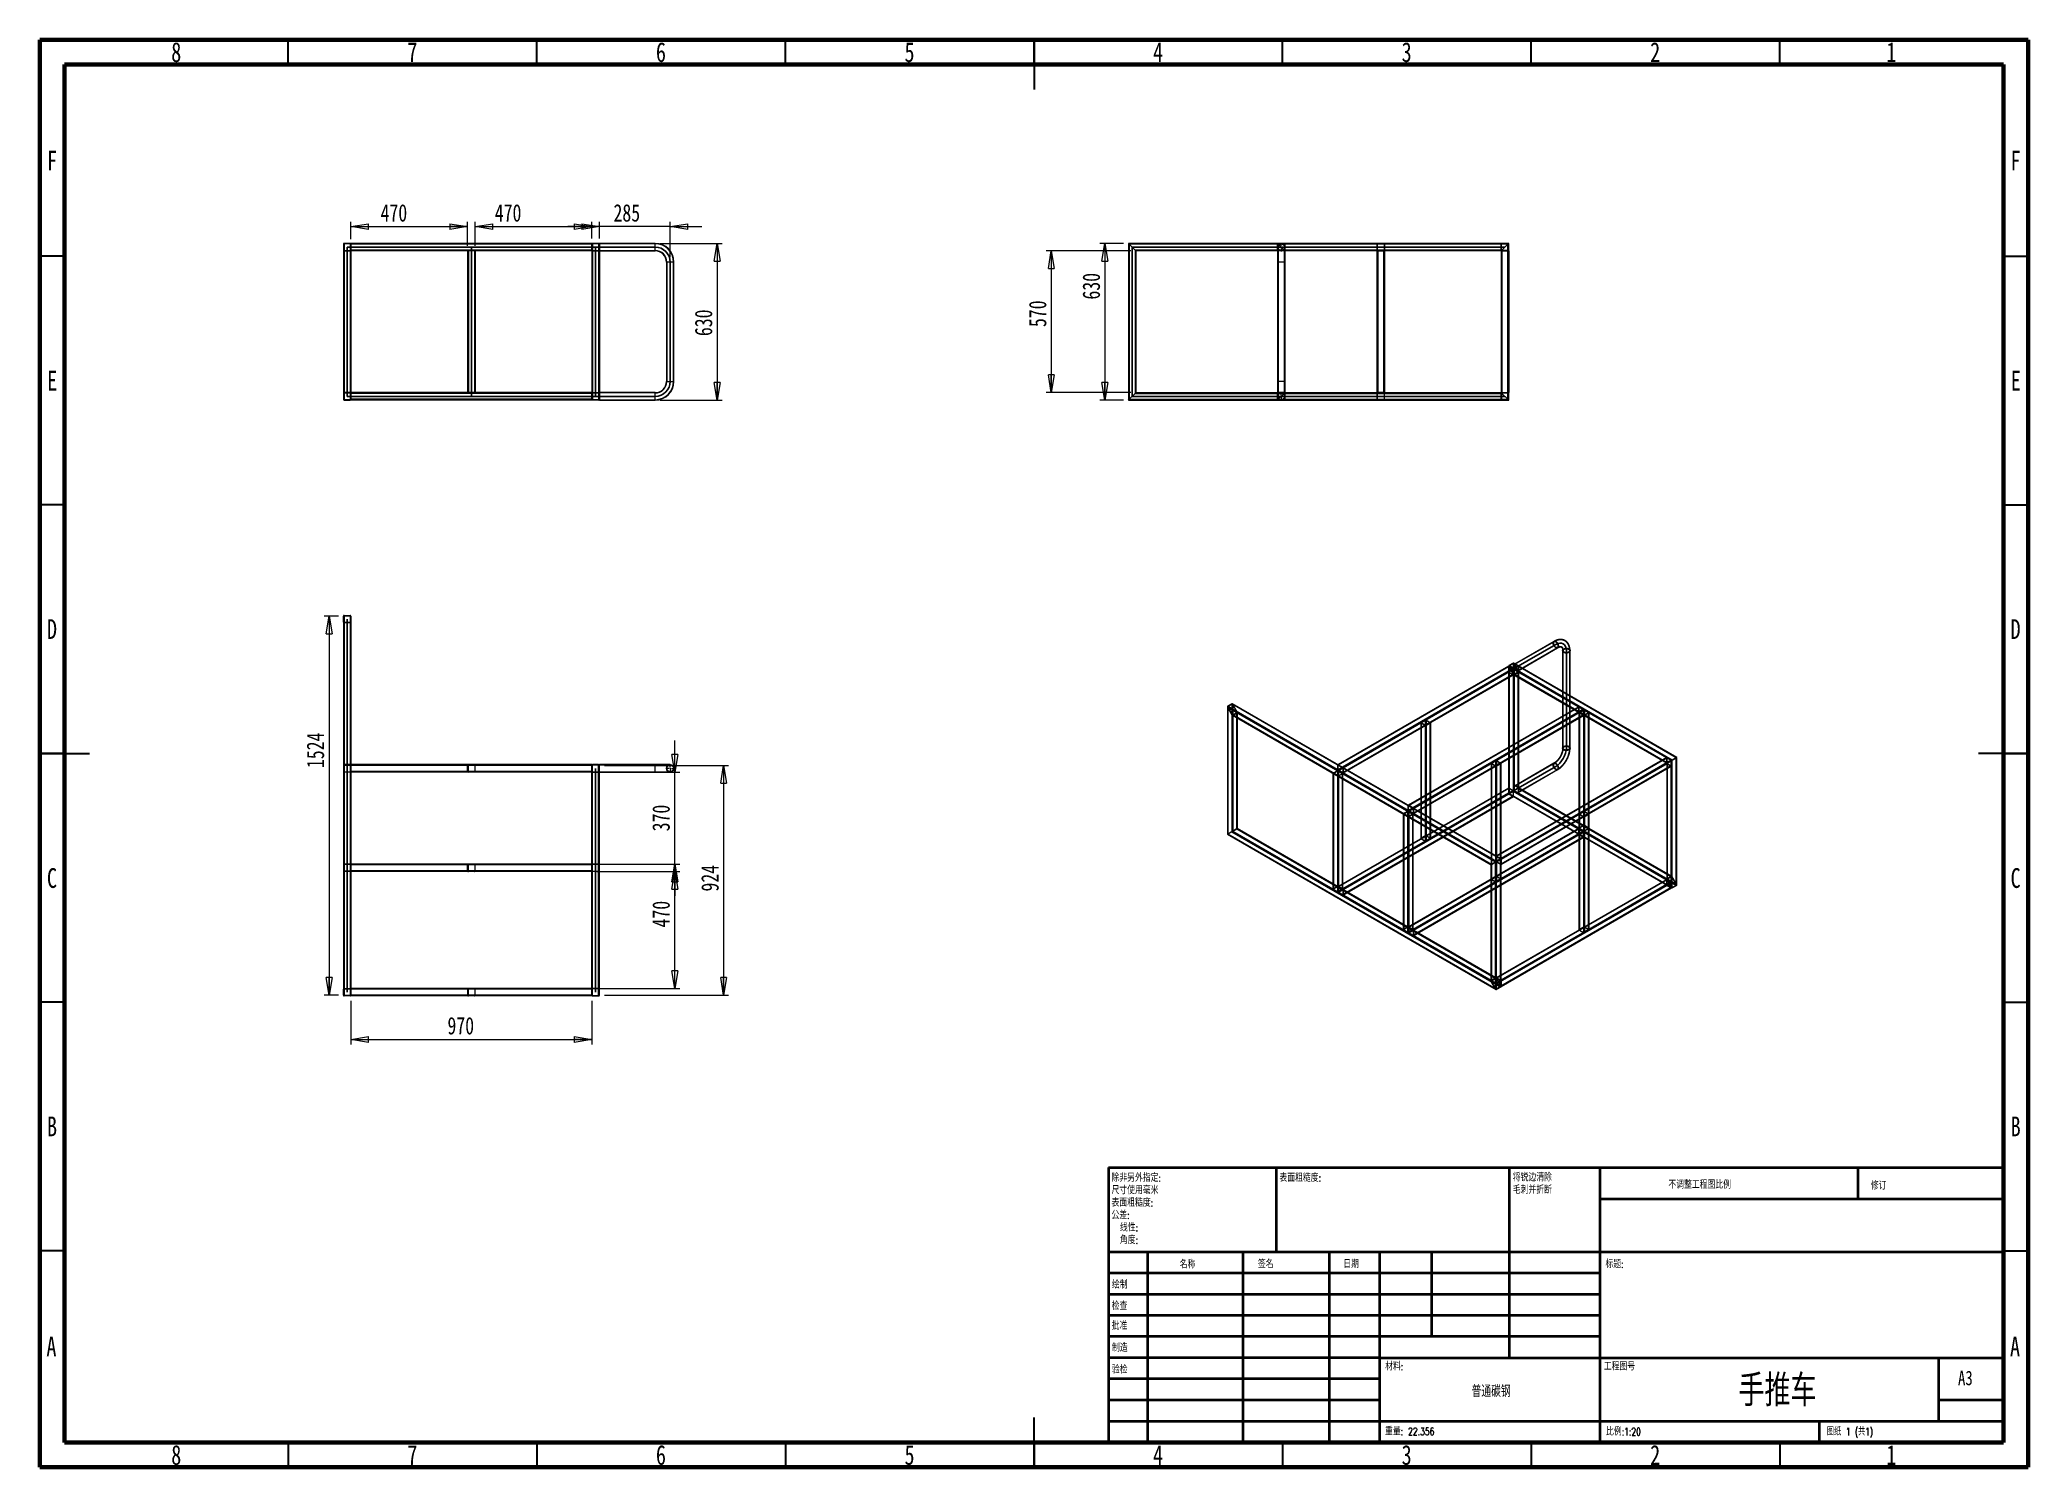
# Model space of a CAD drawing. Header units: millimetres. Extents: x 15 to 415, y 5 to 292.
import ezdxf

# ---------------------------------------------------------------- set-up
doc = ezdxf.new("R2010")
doc.units = ezdxf.units.MM
doc.styles.add('SLDTEXTSTYLE0', font='TXT', dxfattribs={"width": 0.75})
doc.styles.add('SLDTEXTSTYLE1', font='TXT', dxfattribs={"width": 0.75, "bigfont": 'bigfont'})
doc.styles.add('SLDTEXTSTYLE2', font='TXT', dxfattribs={"width": 0.694444, "bigfont": 'bigfont'})
doc.dimstyles.new('SLDDIMSTYLE0', dxfattribs={"dimtxt": 3.5, "dimasz": 3.556, "dimexe": 0, "dimexo": 0.0625, "dimgap": 0.875, "dimtad": 1, "dimlfac": 20, "dimrnd": 1e-09, "dimzin": 12, "dimdsep": 46, "dimtxsty": 'SLDTEXTSTYLE0', "dimblk1": 'CLOSED', "dimblk2": 'CLOSED', "dimsah": 1, "dimcen": 0.09, "dimadec": 0, "dimazin": 3, "dimtfac": 1, "dimtofl": 0, "dimtmove": 0, "dimatfit": 3, "dimldrblk": 'CLOSED', "dimfxl": 0, "dimfrac": 2, "dimtolj": 1, "dimtzin": 12, "dimarcsym": 0})
doc.dimstyles.new('SLDDIMSTYLE1', dxfattribs={"dimtxt": 3.5, "dimasz": 3.556, "dimexe": 0, "dimexo": 0.0625, "dimgap": 0.875, "dimtad": 1, "dimlfac": 20, "dimrnd": 1e-09, "dimzin": 12, "dimdsep": 46, "dimtxsty": 'SLDTEXTSTYLE0', "dimblk1": 'CLOSED', "dimblk2": 'CLOSED', "dimsah": 1, "dimcen": 0.09, "dimadec": 0, "dimazin": 3, "dimtfac": 1, "dimtmove": 0, "dimatfit": 0, "dimldrblk": 'CLOSED', "dimfxl": 0, "dimfrac": 2, "dimtolj": 1, "dimtzin": 12, "dimarcsym": 0})

msp = doc.modelspace()

# ---------------------------------------------------------------- texts
at = {"color": 7, "linetype": 'Continuous', "lineweight": 0}
for s, insert, char_height, attachment_point, style in [('8', (42.46004, 291.50253), 3.96875, 2, 'SLDTEXTSTYLE0'), ('7', (89.96004, 291.50253), 3.96875, 2, 'SLDTEXTSTYLE0'), ('6', (139.96004, 291.50253), 3.96875, 2, 'SLDTEXTSTYLE0'), ('5', (189.96004, 291.50253), 3.96875, 2, 'SLDTEXTSTYLE0'), ('4', (239.96004, 291.50253), 3.96875, 2, 'SLDTEXTSTYLE0'), ('3', (289.96004, 291.50253), 3.96875, 2, 'SLDTEXTSTYLE0'), ('2', (339.96004, 291.50253), 3.96875, 2, 'SLDTEXTSTYLE0'), ('1', (387.46004, 291.50253), 3.96875, 2, 'SLDTEXTSTYLE0'), ('F', (17.45774, 269.69577), 3.96875, 2, 'SLDTEXTSTYLE0'), ('F', (412.45774, 269.69577), 3.96875, 2, 'SLDTEXTSTYLE0'), ('E', (17.50781, 225.44577), 3.96875, 2, 'SLDTEXTSTYLE0'), ('E', (412.50781, 225.44577), 3.96875, 2, 'SLDTEXTSTYLE0'), ('D', (17.45269, 175.50253), 3.96875, 2, 'SLDTEXTSTYLE0'), ('D', (412.45269, 175.50253), 3.96875, 2, 'SLDTEXTSTYLE0'), ('C', (17.45866, 125.44577), 3.96875, 2, 'SLDTEXTSTYLE0'), ('C', (412.45866, 125.44577), 3.96875, 2, 'SLDTEXTSTYLE0'), ('B', (17.4706, 75.50253), 3.96875, 2, 'SLDTEXTSTYLE0'), ('B', (412.4706, 75.50253), 3.96875, 2, 'SLDTEXTSTYLE0'), ('\\M+1955C\\M+196CA\\M+19165糙\\M+19378:', (264.37129, 63.91927), 1.5, 1, 'SLDTEXTSTYLE1'), ('\\M+19573调\\M+190AE\\M+18D48\\M+192F6图\\M+194E4\\M+197E1', (342.61464, 62.53299), 1.5, 1, 'SLDTEXTSTYLE1'), ('\\M+18F43订', (383.32758, 62.33491), 1.5, 1, 'SLDTEXTSTYLE1'), ('\\M+196BC\\M+18FCC', (244.32224, 46.50148), 1.5, 1, 'SLDTEXTSTYLE1'), ('签\\M+196BC', (260.03359, 46.56176), 1.5, 1, 'SLDTEXTSTYLE1'), ('\\M+193FA\\M+18AFA', (277.2147, 46.57618), 1.5, 1, 'SLDTEXTSTYLE1'), ('标题:', (329.95619, 46.57618), 1.5, 1, 'SLDTEXTSTYLE1'), ('绘\\M+190A7', (230.68467, 42.42971), 1.5, 1, 'SLDTEXTSTYLE1'), ('检查', (230.62358, 38.15441), 1.5, 1, 'SLDTEXTSTYLE1'), ('\\M+194E1\\M+18F79', (230.62163, 34.17683), 1.5, 1, 'SLDTEXTSTYLE1'), ('A', (17.33969, 31.25253), 3.96875, 2, 'SLDTEXTSTYLE0'), ('\\M+190A7\\M+191A2', (230.68219, 29.7337), 1.5, 1, 'SLDTEXTSTYLE1'), ('A', (412.33969, 31.25253), 3.96875, 2, 'SLDTEXTSTYLE0'), ('验检', (230.67686, 25.34965), 1.5, 1, 'SLDTEXTSTYLE1'), ('\\M+18DDE\\M+197BF:', (285.64586, 25.98606), 1.5, 1, 'SLDTEXTSTYLE1'), ('\\M+18D48\\M+192F6图\\M+18D86', (329.62865, 25.98606), 1.5, 1, 'SLDTEXTSTYLE1'), ('\\M+18EE8\\M+19084车', (364.55611, 23.60691), 6.35, 2, 'SLDTEXTSTYLE1'), ('A3', (400.87116, 24.40639), 2.910417, 1, 'SLDTEXTSTYLE0'), ('\\M+19581\\M+192CA碳钢', (306.95492, 21.48557), 2.38125, 2, 'SLDTEXTSTYLE1'), ('\\M+18F64\\M+197CA: 22.356', (285.61781, 12.94931), 1.4986, 1, 'SLDTEXTSTYLE1'), ('\\M+194E4\\M+197E1:1:20', (330.07397, 12.90009), 1.5, 1, 'SLDTEXTSTYLE1'), ('图纸 1 (\\M+18BA41)', (374.47829, 12.90009), 1.5, 1, 'SLDTEXTSTYLE2'), ('8', (42.46004, 9.44577), 3.96875, 2, 'SLDTEXTSTYLE0'), ('7', (89.96004, 9.44577), 3.96875, 2, 'SLDTEXTSTYLE0'), ('6', (139.96004, 9.44577), 3.96875, 2, 'SLDTEXTSTYLE0'), ('5', (189.96004, 9.44577), 3.96875, 2, 'SLDTEXTSTYLE0'), ('4', (239.96004, 9.44577), 3.96875, 2, 'SLDTEXTSTYLE0'), ('3', (289.96004, 9.44577), 3.96875, 2, 'SLDTEXTSTYLE0'), ('2', (339.96004, 9.44577), 3.96875, 2, 'SLDTEXTSTYLE0'), ('1', (387.46004, 9.44577), 3.96875, 2, 'SLDTEXTSTYLE0')]:
    msp.add_mtext(s, dxfattribs=dict(at, insert=insert, char_height=char_height, attachment_point=attachment_point, style=style))

# ---------------------------------------------------------------- blocks, each defined once
blk = doc.blocks.new('SW_NOTE_0')
at = {"color": 0, "linetype": 'Continuous', "lineweight": 0, "char_height": 1.5, "attachment_point": 1, "style": 'SLDTEXTSTYLE1'}
for s, insert in [('\\M+18F9C\\M+194F1另\\M+18A4F\\M+18E77\\M+192E8:', (0, 1.93)), ('\\M+1955C\\M+196CA\\M+19165糙\\M+19378:', (0, -3.07)), ('\\M+18EDA\\M+190A1\\M+18E67\\M+19770\\M+19F7C\\M+195C4', (0, -0.57)), ('\\M+18CF6\\M+18DB7:', (0, -5.57)), ('线\\M+190AB:', (1.69, -8.07)), ('\\M+18A70\\M+19378:', (1.69, -10.57))]:
    blk.add_mtext(s, dxfattribs=dict(at, insert=insert))
blk = doc.blocks.new('SW_NOTE_1')
at = {"color": 0, "linetype": 'Continuous', "lineweight": 0, "char_height": 1.5, "attachment_point": 1, "style": 'SLDTEXTSTYLE1'}
for s, insert in [('\\M+18FAB锐边\\M+190B4\\M+18F9C', (0, 1.93)), ('\\M+196D1\\M+18E68\\M+19BF3\\M+190DC\\M+19266', (0, -0.57))]:
    blk.add_mtext(s, dxfattribs=dict(at, insert=insert))
blk = doc.blocks.new('_CLOSED')
at = {"color": 0, "linetype": 'ByBlock', "lineweight": -2}
for p, q in [((-1, 0.166667), (0, 0)), ((-1, 0.166667), (-1, -0.166667)), ((0, 0), (-1, -0.166667)), ((0, 0), (-1, 0))]:
    blk.add_line(p, q, dxfattribs=at)
blk = doc.blocks.new('_D')
at = {"color": 7, "linetype": 'Continuous', "lineweight": 0, "transparency": 16777216}
for p, q in [((77.57, 251.91), (77.57, 255.43)), ((77.57, 254.43), (101.07, 254.43)), ((101.07, 250.56), (101.07, 255.43))]:
    blk.add_line(p, q, dxfattribs=at)
at = {"color": 7, "linetype": 'Continuous', "lineweight": 0, "transparency": 16777216, "xscale": 3.556, "yscale": 3.556, "rotation": 180.0000000000004}
blk.add_blockref('_CLOSED', (77.57, 254.43, -37.5), dxfattribs=at)
at = {"color": 7, "linetype": 'Continuous', "lineweight": 0, "transparency": 16777216, "xscale": 3.556, "yscale": 3.556}
blk.add_blockref('_CLOSED', (101.07, 254.43, -37.5), dxfattribs=at)
at = {"color": 7, "linetype": 'Continuous', "lineweight": 0, "transparency": 16777216, "insert": (83.56, 258.95), "char_height": 3.5, "attachment_point": 1, "style": 'SLDTEXTSTYLE0'}
blk.add_mtext('470', dxfattribs=at)
blk = doc.blocks.new('_D_1')
at = {"color": 7, "linetype": 'Continuous', "lineweight": 0, "transparency": 16777216}
for p, q in [((102.57, 250.56), (102.57, 255.43)), ((102.57, 254.43), (126.07, 254.43)), ((126.07, 252.06), (126.07, 255.43))]:
    blk.add_line(p, q, dxfattribs=at)
at = {"color": 7, "linetype": 'Continuous', "lineweight": 0, "transparency": 16777216, "xscale": 3.556, "yscale": 3.556, "rotation": 180.0000000000004}
blk.add_blockref('_CLOSED', (102.57, 254.43, -37.5), dxfattribs=at)
at = {"color": 7, "linetype": 'Continuous', "lineweight": 0, "transparency": 16777216, "xscale": 3.556, "yscale": 3.556}
blk.add_blockref('_CLOSED', (126.07, 254.43, -37.5), dxfattribs=at)
at = {"color": 7, "linetype": 'Continuous', "lineweight": 0, "transparency": 16777216, "insert": (106.53, 258.95), "char_height": 3.5, "attachment_point": 1, "style": 'SLDTEXTSTYLE0'}
blk.add_mtext('470', dxfattribs=at)
blk = doc.blocks.new('_D_2')
at = {"color": 7, "linetype": 'Continuous', "lineweight": 0, "transparency": 16777216}
for p, q in [((127.57, 254.43), (121.22, 254.43)), ((127.57, 252.06), (127.57, 255.43)), ((141.82, 254.43), (127.57, 254.43)), ((141.82, 248.31), (141.82, 255.43)), ((141.82, 254.43), (148.17, 254.43))]:
    blk.add_line(p, q, dxfattribs=at)
at = {"color": 7, "linetype": 'Continuous', "lineweight": 0, "transparency": 16777216, "xscale": 3.556, "yscale": 3.556}
blk.add_blockref('_CLOSED', (127.57, 254.43, -37.5), dxfattribs=at)
at = {"color": 7, "linetype": 'Continuous', "lineweight": 0, "transparency": 16777216, "xscale": 3.556, "yscale": 3.556, "rotation": 180.0000000000004}
blk.add_blockref('_CLOSED', (141.82, 254.43, -37.5), dxfattribs=at)
at = {"color": 7, "linetype": 'Continuous', "lineweight": 0, "transparency": 16777216, "insert": (130.41, 258.95), "char_height": 3.5, "attachment_point": 1, "style": 'SLDTEXTSTYLE0'}
blk.add_mtext('285', dxfattribs=at)
blk = doc.blocks.new('_D_3')
at = {"color": 7, "linetype": 'Continuous', "lineweight": 0, "transparency": 16777216}
for p, q in [((139.82, 251.06), (152.28, 251.06)), ((151.28, 251.06), (151.28, 219.56)), ((139.82, 219.56), (152.28, 219.56))]:
    blk.add_line(p, q, dxfattribs=at)
at = {"color": 7, "linetype": 'Continuous', "lineweight": 0, "transparency": 16777216, "xscale": 3.556, "yscale": 3.556}
for p, rotation in [((151.28, 251.06, -37.5), 90.0000000000004), ((151.28, 219.56, -37.5), 270.0000000000004)]:
    blk.add_blockref('_CLOSED', p, dxfattribs=dict(at, rotation=rotation))
at = {"color": 7, "linetype": 'Continuous', "lineweight": 0, "transparency": 16777216, "insert": (146.77, 232.42), "char_height": 3.5, "attachment_point": 1, "rotation": 90, "style": 'SLDTEXTSTYLE0'}
blk.add_mtext('630', dxfattribs=at)
blk = doc.blocks.new('_D_4')
at = {"color": 7, "linetype": 'Continuous', "lineweight": 0, "transparency": 16777216}
for p, q in [((75.07, 176.11), (72.2, 176.11)), ((73.2, 176.11), (73.2, 99.91)), ((75.07, 99.91), (72.2, 99.91))]:
    blk.add_line(p, q, dxfattribs=at)
at = {"color": 7, "linetype": 'Continuous', "lineweight": 0, "transparency": 16777216, "xscale": 3.556, "yscale": 3.556}
for p, rotation in [((73.2, 176.11), 90.0000000000004), ((73.2, 99.91), 270.0000000000004)]:
    blk.add_blockref('_CLOSED', p, dxfattribs=dict(at, rotation=rotation))
at = {"color": 7, "linetype": 'Continuous', "lineweight": 0, "transparency": 16777216, "insert": (68.69, 145.57), "char_height": 3.5, "attachment_point": 1, "rotation": 90, "style": 'SLDTEXTSTYLE0'}
blk.add_mtext('1524', dxfattribs=at)
blk = doc.blocks.new('_D_5')
at = {"color": 7, "linetype": 'Continuous', "lineweight": 0, "transparency": 16777216}
for p, q in [((77.57, 98.76), (77.57, 90.01)), ((126.07, 98.76), (126.07, 90.01)), ((77.57, 91.01), (126.07, 91.01))]:
    blk.add_line(p, q, dxfattribs=at)
at = {"color": 7, "linetype": 'Continuous', "lineweight": 0, "transparency": 16777216, "xscale": 3.556, "yscale": 3.556, "rotation": 180.0000000000004}
blk.add_blockref('_CLOSED', (77.57, 91.01), dxfattribs=at)
at = {"color": 7, "linetype": 'Continuous', "lineweight": 0, "transparency": 16777216, "xscale": 3.556, "yscale": 3.556}
blk.add_blockref('_CLOSED', (126.07, 91.01), dxfattribs=at)
at = {"color": 7, "linetype": 'Continuous', "lineweight": 0, "transparency": 16777216, "insert": (97.01, 95.52), "char_height": 3.5, "attachment_point": 1, "style": 'SLDTEXTSTYLE0'}
blk.add_mtext('970', dxfattribs=at)
blk = doc.blocks.new('_D_6')
at = {"color": 7, "linetype": 'Continuous', "lineweight": 0, "transparency": 16777216}
for p, q in [((127.07, 124.76), (143.73, 124.76)), ((142.73, 101.26), (142.73, 124.76)), ((127.07, 101.26), (143.73, 101.26))]:
    blk.add_line(p, q, dxfattribs=at)
at = {"color": 7, "linetype": 'Continuous', "lineweight": 0, "transparency": 16777216, "xscale": 3.556, "yscale": 3.556}
for p, rotation in [((142.73, 124.76), 90.0000000000004), ((142.73, 101.26), 270.0000000000004)]:
    blk.add_blockref('_CLOSED', p, dxfattribs=dict(at, rotation=rotation))
at = {"color": 7, "linetype": 'Continuous', "lineweight": 0, "transparency": 16777216, "insert": (138.22, 113.52), "char_height": 3.5, "attachment_point": 1, "rotation": 90, "style": 'SLDTEXTSTYLE0'}
blk.add_mtext('470', dxfattribs=at)
blk = doc.blocks.new('_D_7')
at = {"color": 7, "linetype": 'Continuous', "lineweight": 0, "transparency": 16777216}
for p, q in [((142.73, 144.76), (142.73, 151.11)), ((127.07, 144.76), (143.73, 144.76)), ((142.73, 126.26), (142.73, 144.76)), ((127.07, 126.26), (143.73, 126.26)), ((142.73, 126.26), (142.73, 119.91))]:
    blk.add_line(p, q, dxfattribs=at)
at = {"color": 7, "linetype": 'Continuous', "lineweight": 0, "transparency": 16777216, "xscale": 3.556, "yscale": 3.556}
for p, rotation in [((142.73, 144.76), 270.0000000000004), ((142.73, 126.26), 90.0000000000004)]:
    blk.add_blockref('_CLOSED', p, dxfattribs=dict(at, rotation=rotation))
at = {"color": 7, "linetype": 'Continuous', "lineweight": 0, "transparency": 16777216, "insert": (138.22, 132.85), "char_height": 3.5, "attachment_point": 1, "rotation": 90, "style": 'SLDTEXTSTYLE0'}
blk.add_mtext('370', dxfattribs=at)
blk = doc.blocks.new('_D_8')
at = {"color": 7, "linetype": 'Continuous', "lineweight": 0, "transparency": 16777216}
for p, q in [((128.57, 146.11), (153.57, 146.11)), ((152.57, 146.11), (152.57, 99.91)), ((128.57, 99.91), (153.57, 99.91))]:
    blk.add_line(p, q, dxfattribs=at)
at = {"color": 7, "linetype": 'Continuous', "lineweight": 0, "transparency": 16777216, "xscale": 3.556, "yscale": 3.556}
for p, rotation in [((152.57, 146.11), 90.0000000000004), ((152.57, 99.91), 270.0000000000004)]:
    blk.add_blockref('_CLOSED', p, dxfattribs=dict(at, rotation=rotation))
at = {"color": 7, "linetype": 'Continuous', "lineweight": 0, "transparency": 16777216, "insert": (148.06, 120.75), "char_height": 3.5, "attachment_point": 1, "rotation": 90, "style": 'SLDTEXTSTYLE0'}
blk.add_mtext('924', dxfattribs=at)
blk = doc.blocks.new('SW_CENTERMARKSYMBOL_0')
at = {"color": 0, "linetype": 'Continuous', "lineweight": 0}
for p, q in [((-0.25, 0), (-0.875, 0)), ((0, 0), (-0.125, 0)), ((0, 0.25), (0, 0.875)), ((0, 0), (0, 0.125)), ((0, 0), (0, -0.125)), ((0, 0), (0.125, 0)), ((0.25, 0), (0.875, 0)), ((0, -0.25), (0, -0.875))]:
    blk.add_line(p, q, dxfattribs=at)
blk = doc.blocks.new('_D_9')
at = {"color": 7, "linetype": 'Continuous', "lineweight": 0, "transparency": 16777216}
for p, q in [((232.99, 251.06), (228.27, 251.06)), ((229.27, 251.06), (229.27, 219.56)), ((232.99, 219.56), (228.27, 219.56))]:
    blk.add_line(p, q, dxfattribs=at)
at = {"color": 7, "linetype": 'Continuous', "lineweight": 0, "transparency": 16777216, "xscale": 3.556, "yscale": 3.556}
for p, rotation in [((229.27, 251.06, -32.5), 90.0000000000004), ((229.27, 219.56, -32.5), 270.0000000000004)]:
    blk.add_blockref('_CLOSED', p, dxfattribs=dict(at, rotation=rotation))
at = {"color": 7, "linetype": 'Continuous', "lineweight": 0, "transparency": 16777216, "insert": (224.76, 239.77), "char_height": 3.5, "attachment_point": 1, "rotation": 90, "style": 'SLDTEXTSTYLE0'}
blk.add_mtext('630', dxfattribs=at)
blk = doc.blocks.new('_D_10')
at = {"color": 7, "linetype": 'Continuous', "lineweight": 0, "transparency": 16777216}
for p, q in [((234.49, 249.56), (217.48, 249.56)), ((218.48, 249.56), (218.48, 221.06)), ((234.49, 221.06), (217.48, 221.06))]:
    blk.add_line(p, q, dxfattribs=at)
at = {"color": 7, "linetype": 'Continuous', "lineweight": 0, "transparency": 16777216, "xscale": 3.556, "yscale": 3.556}
for p, rotation in [((218.48, 249.56, -32.5), 90.0000000000004), ((218.48, 221.06, -32.5), 270.0000000000004)]:
    blk.add_blockref('_CLOSED', p, dxfattribs=dict(at, rotation=rotation))
at = {"color": 7, "linetype": 'Continuous', "lineweight": 0, "transparency": 16777216, "insert": (213.97, 234.24), "char_height": 3.5, "attachment_point": 1, "rotation": 90, "style": 'SLDTEXTSTYLE0'}
blk.add_mtext('570', dxfattribs=at)
blk = doc.blocks.new('SW_CENTERMARKSYMBOL_1')
at = {"color": 0, "linetype": 'Continuous', "lineweight": 0}
for p, q in [((-0.25, 0), (-0.875, 0)), ((0, 0), (-0.125, 0)), ((0, 0.25), (0, 0.875)), ((0, 0), (0, 0.125)), ((0, 0), (0, -0.125)), ((0, 0), (0.125, 0)), ((0.25, 0), (0.875, 0)), ((0, -0.25), (0, -0.875))]:
    blk.add_line(p, q, dxfattribs=at)
blk = doc.blocks.new('SW_CENTERMARKSYMBOL_2')
at = {"color": 0, "linetype": 'Continuous', "lineweight": 0}
for p, q in [((-0.25, 0), (-0.875, 0)), ((0, 0), (-0.125, 0)), ((0, 0.25), (0, 0.875)), ((0, 0), (0, 0.125)), ((0, 0), (0, -0.125)), ((0, 0), (0.125, 0)), ((0.25, 0), (0.875, 0)), ((0, -0.25), (0, -0.875))]:
    blk.add_line(p, q, dxfattribs=at)

# ---------------------------------------------------------------- dimensions: what is measured, and where the dimension line sits
at = {"color": 7, "linetype": 'Continuous', "lineweight": 0}
for base, p1, p2, dimstyle, picture, middle in [((101.06985, 254.43466), (77.56985, 250.91066), (101.06985, 249.56066), 'SLDDIMSTYLE0', '_D', (87.44318, 254.43466)), ((126.06985, 254.43466), (102.56985, 249.56066), (126.06985, 251.06066), 'SLDDIMSTYLE0', '_D_1', (110.41138, 254.43466)), ((127.56985, 254.43466), (141.81985, 247.31066), (127.56985, 251.06066), 'SLDDIMSTYLE1', '_D_2', (134.28841, 254.43466)), ((126.06985, 91.01232), (77.56985, 99.76229), (126.06985, 99.76229), 'SLDDIMSTYLE0', '_D_5', (100.88872, 91.01232))]:
    dim = msp.add_linear_dim(base=base, p1=p1, p2=p2, dimstyle=dimstyle, dxfattribs=at)
    dim.commit()
    dim.dimension.update_dxf_attribs({"geometry": picture, "text_midpoint": middle, "dimtype": 160})
for base, p1, p2, dimstyle, picture, middle in [((151.28483, 219.56066), (138.81985, 251.06066), (138.81985, 219.56066), 'SLDDIMSTYLE0', '_D_3', (151.28483, 236.30221)), ((218.47949, 221.06066), (235.48852, 249.56066), (235.48852, 221.06066), 'SLDDIMSTYLE0', '_D_10', (218.47949, 238.12308)), ((229.26787, 219.56066), (233.98852, 251.06066), (233.98852, 219.56066), 'SLDDIMSTYLE0', '_D_9', (229.26787, 243.64547)), ((73.19896, 99.91229), (76.06985, 176.11229), (76.06985, 99.91229), 'SLDDIMSTYLE0', '_D_4', (73.19896, 150.74601)), ((142.73376, 144.76229), (126.06985, 126.26229), (126.06985, 144.76229), 'SLDDIMSTYLE1', '_D_7', (142.73376, 136.73278)), ((152.56985, 99.91229), (127.56985, 146.11229), (127.56985, 99.91229), 'SLDDIMSTYLE0', '_D_8', (152.56985, 124.63122)), ((142.73376, 124.76229), (126.06985, 101.26229), (126.06985, 124.76229), 'SLDDIMSTYLE0', '_D_6', (142.73376, 117.40348))]:
    dim = msp.add_linear_dim(base=base, p1=p1, p2=p2, angle=90, dimstyle=dimstyle, dxfattribs=at)
    dim.commit()
    dim.dimension.update_dxf_attribs({"geometry": picture, "text_midpoint": middle, "dimtype": 160})

# ---------------------------------------------------------------- linework, layer by layer
at = {"color": 7, "linetype": 'Continuous', "lineweight": 60}
for p, q in [((15, 5), (15, 292)), ((15, 292), (415, 292)), ((415, 292), (415, 5)), ((20, 10), (20, 287)), ((20, 287), (410, 287)), ((410, 287), (410, 10)), ((410, 10), (20, 10)), ((415, 5), (15, 5))]:
    msp.add_line(p, q, dxfattribs=at)
at = {"color": 7, "linetype": 'Continuous', "lineweight": 30}
for p, q in [((65, 287), (65, 292)), ((115, 287), (115, 292)), ((165, 287), (165, 292)), ((215, 292), (215, 282)), ((215, 287), (215, 292)), ((265, 287), (265, 292)), ((315, 287), (315, 292)), ((365, 287), (365, 292)), ((20, 248.5), (15, 248.5)), ((410, 248.5), (415, 248.5)), ((20, 198.5), (15, 198.5)), ((410, 198.5), (415, 198.5)), ((15, 148.5), (25, 148.5)), ((20, 148.5), (15, 148.5)), ((415, 148.5), (405, 148.5)), ((410, 148.5), (415, 148.5)), ((20, 98.5), (15, 98.5)), ((410, 98.5), (415, 98.5)), ((20, 48.5), (15, 48.5)), ((410, 48.5), (415, 48.5)), ((215, 5), (215, 15)), ((65, 10), (65, 5)), ((115, 10), (115, 5)), ((165, 10), (165, 5)), ((215, 10), (215, 5)), ((265, 10), (265, 5)), ((315, 10), (315, 5)), ((365, 10), (365, 5))]:
    msp.add_line(p, q, dxfattribs=at)
at = {"color": 7, "linetype": 'Continuous', "lineweight": 15}
for p, q in [((76.06985, 250.91066), (76.06985, 249.71066)), ((76.06985, 250.91066), (76.06985, 219.71066)), ((76.06985, 249.71066), (76.06985, 220.91066)), ((76.06985, 249.56066), (76.06985, 221.06066)), ((76.21985, 249.56066), (76.06985, 249.56066)), ((76.06985, 249.56066), (76.21985, 249.56066)), ((76.21985, 249.56066), (76.06985, 249.56066)), ((76.06985, 249.56066), (76.21985, 249.56066)), ((76.14485, 250.91066), (76.14485, 249.71066)), ((76.14485, 250.91066), (76.14485, 219.71066)), ((76.14485, 249.71066), (76.14485, 220.91066)), ((76.14485, 249.56066), (76.14485, 221.06066)), ((76.21985, 249.56066), (76.14485, 249.56066)), ((76.14485, 249.56066), (76.21985, 249.56066)), ((76.21985, 249.56066), (76.14485, 249.56066)), ((76.14485, 249.56066), (76.21985, 249.56066)), ((77.41985, 251.06066), (76.21985, 251.06066)), ((76.21985, 251.06066), (76.21985, 219.56066)), ((77.41985, 250.98566), (76.21985, 250.98566)), ((76.21985, 250.98566), (76.21985, 219.63566)), ((76.21985, 249.63566), (77.41985, 249.63566)), ((76.21985, 249.63566), (76.21985, 220.98566)), ((76.21985, 249.56066), (76.21985, 221.06066)), ((76.21985, 249.56066), (77.41985, 249.56066)), ((77.41985, 251.06066), (77.41985, 219.56066)), ((77.41985, 250.98566), (77.41985, 219.63566)), ((77.41985, 249.63566), (77.41985, 220.98566)), ((77.41985, 249.56066), (77.41985, 221.06066)), ((77.49485, 249.56066), (77.41985, 249.56066)), ((77.56985, 249.56066), (77.41985, 249.56066)), ((77.41985, 249.56066), (77.56985, 249.56066)), ((77.41985, 249.56066), (77.49485, 249.56066)), ((77.49485, 249.56066), (77.41985, 249.56066)), ((77.41985, 249.56066), (77.56985, 249.56066)), ((77.41985, 249.56066), (77.49485, 249.56066)), ((77.56985, 249.56066), (77.41985, 249.56066)), ((77.49485, 249.71066), (77.49485, 250.91066)), ((77.49485, 250.91066), (77.49485, 219.71066)), ((77.49485, 249.71066), (77.49485, 220.91066)), ((77.49485, 249.56066), (77.49485, 221.06066)), ((77.56985, 250.91066), (77.56985, 251.06066)), ((77.56985, 251.06066), (77.56985, 250.91066)), ((126.06985, 251.06066), (77.56985, 251.06066)), ((77.56985, 251.06066), (77.56985, 250.91066)), ((77.56985, 250.91066), (77.56985, 251.06066)), ((77.56985, 250.91066), (77.56985, 251.06066)), ((77.56985, 251.06066), (77.56985, 250.91066)), ((126.06985, 250.98566), (77.56985, 250.98566)), ((77.56985, 250.91066), (77.56985, 250.98566)), ((77.56985, 250.98566), (77.56985, 250.91066)), ((77.56985, 250.98566), (77.56985, 250.91066)), ((77.56985, 250.91066), (77.56985, 250.98566)), ((77.56985, 250.98566), (77.56985, 250.91066)), ((77.56985, 250.91066), (77.56985, 250.98566)), ((126.06985, 250.91066), (77.56985, 250.91066)), ((77.56985, 250.91066), (77.56985, 249.71066)), ((77.56985, 250.91066), (77.56985, 219.71066)), ((126.06985, 249.71066), (77.56985, 249.71066)), ((77.56985, 249.71066), (77.56985, 249.63566)), ((77.56985, 249.63566), (77.56985, 249.71066)), ((77.56985, 249.56066), (77.56985, 249.71066)), ((77.56985, 249.71066), (77.56985, 249.56066)), ((77.56985, 249.71066), (77.56985, 249.63566)), ((77.56985, 249.63566), (77.56985, 249.71066)), ((77.56985, 249.71066), (77.56985, 249.56066)), ((77.56985, 249.56066), (77.56985, 249.71066)), ((77.56985, 249.71066), (77.56985, 249.63566)), ((77.56985, 249.63566), (77.56985, 249.71066)), ((77.56985, 249.71066), (77.56985, 249.56066)), ((77.56985, 249.56066), (77.56985, 249.71066)), ((77.56985, 249.71066), (77.56985, 220.91066)), ((126.06985, 249.63566), (77.56985, 249.63566)), ((126.06985, 249.56066), (77.56985, 249.56066)), ((77.56985, 249.56066), (77.56985, 221.06066)), ((101.06985, 249.56066), (101.06985, 221.06066)), ((101.06985, 249.56066), (101.21985, 249.56066)), ((101.21985, 249.56066), (101.06985, 249.56066)), ((101.21985, 249.56066), (101.06985, 249.56066)), ((101.06985, 249.56066), (101.21985, 249.56066)), ((101.21985, 249.56066), (101.06985, 249.56066)), ((101.06985, 249.56066), (101.21985, 249.56066)), ((101.21985, 249.56066), (101.14485, 249.56066)), ((101.14485, 249.56066), (101.14485, 221.06066)), ((101.14485, 249.56066), (101.21985, 249.56066)), ((101.21985, 249.56066), (101.14485, 249.56066)), ((101.14485, 249.56066), (101.21985, 249.56066)), ((101.21985, 249.56066), (101.14485, 249.56066)), ((101.14485, 249.56066), (101.21985, 249.56066)), ((102.41985, 249.56066), (101.21985, 249.56066)), ((101.21985, 249.56066), (101.21985, 221.06066)), ((102.49485, 249.56066), (102.41985, 249.56066)), ((102.41985, 249.56066), (102.41985, 221.06066)), ((102.41985, 249.56066), (102.49485, 249.56066)), ((102.41985, 249.56066), (102.56985, 249.56066)), ((102.56985, 249.56066), (102.41985, 249.56066)), ((102.49485, 249.56066), (102.41985, 249.56066)), ((102.41985, 249.56066), (102.49485, 249.56066)), ((102.56985, 249.56066), (102.41985, 249.56066)), ((102.41985, 249.56066), (102.56985, 249.56066)), ((102.49485, 249.56066), (102.41985, 249.56066)), ((102.56985, 249.56066), (102.41985, 249.56066)), ((102.41985, 249.56066), (102.56985, 249.56066)), ((102.41985, 249.56066), (102.49485, 249.56066)), ((102.49485, 249.56066), (102.49485, 221.06066)), ((102.56985, 249.56066), (102.56985, 221.06066)), ((126.06985, 250.91066), (126.06985, 251.06066)), ((126.06985, 251.06066), (126.06985, 250.91066)), ((126.06985, 250.91066), (126.06985, 251.06066)), ((126.06985, 251.06066), (126.06985, 250.91066)), ((126.06985, 250.91066), (126.06985, 251.06066)), ((126.06985, 251.06066), (126.06985, 250.91066)), ((126.06985, 250.91066), (126.06985, 250.98566)), ((126.06985, 250.98566), (126.06985, 250.91066)), ((126.06985, 250.91066), (126.06985, 250.98566)), ((126.06985, 250.98566), (126.06985, 250.91066)), ((126.06985, 250.91066), (126.06985, 250.98566)), ((126.06985, 250.98566), (126.06985, 250.91066)), ((126.06985, 249.71066), (126.06985, 250.91066)), ((126.06985, 250.91066), (126.06985, 219.71066)), ((126.06985, 249.63566), (126.06985, 249.71066)), ((126.06985, 249.71066), (126.06985, 249.63566)), ((126.06985, 249.56066), (126.06985, 249.71066)), ((126.06985, 249.71066), (126.06985, 249.56066)), ((126.06985, 249.63566), (126.06985, 249.71066)), ((126.06985, 249.71066), (126.06985, 249.63566)), ((126.06985, 249.56066), (126.06985, 249.71066)), ((126.06985, 249.71066), (126.06985, 249.56066)), ((126.06985, 249.63566), (126.06985, 249.71066)), ((126.06985, 249.71066), (126.06985, 249.63566)), ((126.06985, 249.56066), (126.06985, 249.71066)), ((126.06985, 249.71066), (126.06985, 249.56066)), ((126.06985, 249.71066), (126.06985, 220.91066)), ((126.06985, 249.56066), (126.06985, 221.06066)), ((126.21985, 249.56066), (126.06985, 249.56066)), ((126.06985, 249.56066), (126.21985, 249.56066)), ((126.14485, 250.91066), (126.14485, 249.71066)), ((126.14485, 250.91066), (126.14485, 219.71066)), ((126.14485, 249.71066), (126.14485, 220.91066)), ((126.14485, 249.56066), (126.14485, 221.06066)), ((126.21985, 249.56066), (126.14485, 249.56066)), ((126.14485, 249.56066), (126.21985, 249.56066)), ((127.41985, 251.06066), (126.21985, 251.06066)), ((126.21985, 251.06066), (126.21985, 219.56066)), ((127.41985, 250.98566), (126.21985, 250.98566)), ((126.21985, 250.98566), (126.21985, 219.63566)), ((126.21985, 249.63566), (127.41985, 249.63566)), ((126.21985, 249.63566), (126.21985, 220.98566)), ((126.21985, 249.56066), (127.41985, 249.56066)), ((126.21985, 249.56066), (126.21985, 221.06066)), ((127.41985, 251.06066), (127.41985, 219.56066)), ((127.41985, 250.98566), (127.41985, 219.63566)), ((127.41985, 249.63566), (127.41985, 220.98566)), ((127.41985, 249.56066), (127.41985, 221.06066)), ((127.41985, 249.56066), (127.49485, 249.56066)), ((127.49485, 249.56066), (127.41985, 249.56066)), ((127.56985, 249.56066), (127.41985, 249.56066)), ((127.41985, 249.56066), (127.56985, 249.56066)), ((127.49485, 249.71066), (127.49485, 250.91066)), ((127.49485, 250.91066), (127.49485, 219.71066)), ((127.49485, 249.71066), (127.49485, 220.91066)), ((127.49485, 249.56066), (127.49485, 221.06066)), ((138.81985, 251.06066), (127.56985, 251.06066)), ((127.56985, 249.5609), (127.56985, 251.06041)), ((138.81985, 250.98566), (127.56985, 250.98566)), ((127.56985, 249.63665), (127.56985, 250.98467)), ((127.56985, 249.71066), (127.56985, 250.91066)), ((127.56985, 250.91066), (127.56985, 219.71066)), ((127.56985, 249.71066), (127.56985, 220.91066)), ((127.56985, 249.63566), (138.81985, 249.63566)), ((127.56985, 249.56066), (138.81985, 249.56066)), ((127.56985, 249.56066), (127.56985, 221.06066)), ((138.81985, 249.5609), (138.81985, 251.06041)), ((138.81985, 249.63665), (138.81985, 250.98467)), ((233.98852, 251.06066), (234.13852, 250.91066)), ((310.48852, 251.06066), (233.98852, 251.06066)), ((234.13852, 250.91066), (233.98852, 251.06066)), ((234.13852, 250.91066), (233.98852, 251.06066)), ((233.98852, 251.06066), (233.98852, 219.56066)), ((233.98852, 251.06066), (234.13852, 250.91066)), ((234.13852, 250.91066), (234.06352, 250.98566)), ((310.41352, 250.98566), (234.06352, 250.98566)), ((234.06352, 250.98566), (234.13852, 250.91066)), ((234.06352, 250.98566), (234.06352, 219.63566)), ((234.06352, 250.98566), (234.13852, 250.91066)), ((234.13852, 250.91066), (234.06352, 250.98566)), ((234.13852, 250.91066), (235.33852, 249.71066)), ((310.33852, 250.91066), (234.13852, 250.91066)), ((234.13852, 250.91066), (234.13852, 219.71066)), ((235.48852, 249.56066), (235.33852, 249.71066)), ((309.13852, 249.71066), (235.33852, 249.71066)), ((235.33852, 249.71066), (235.41352, 249.63566)), ((235.41352, 249.63566), (235.33852, 249.71066)), ((235.33852, 249.71066), (235.48852, 249.56066)), ((235.33852, 249.71066), (235.33852, 220.91066)), ((235.48852, 249.56066), (235.33852, 249.71066)), ((235.33852, 249.71066), (235.48852, 249.56066)), ((235.41352, 249.63566), (235.33852, 249.71066)), ((235.33852, 249.71066), (235.41352, 249.63566)), ((309.06352, 249.63566), (235.41352, 249.63566)), ((235.41352, 249.63566), (235.41352, 220.98566)), ((308.98852, 249.56066), (235.48852, 249.56066)), ((235.48852, 249.56066), (235.48852, 221.06066)), ((263.98852, 251.06066), (264.13852, 250.91066)), ((310.48852, 251.06066), (263.98852, 251.06066)), ((264.13852, 250.91066), (263.98852, 251.06066)), ((263.98852, 251.06066), (263.98852, 219.56066)), ((264.13852, 250.91066), (263.98852, 251.06066)), ((263.98852, 251.06066), (264.13852, 250.91066)), ((263.98852, 249.71066), (263.98852, 250.91066)), ((263.98852, 250.31066), (263.98852, 247.31066)), ((263.98852, 249.56066), (263.98852, 221.06066)), ((264.13852, 249.56066), (263.98852, 249.56066)), ((263.98852, 249.56066), (264.13852, 249.56066)), ((264.13852, 249.56066), (263.98852, 249.56066)), ((263.98852, 249.56066), (264.13852, 249.56066)), ((264.13852, 250.91066), (264.06352, 250.98566)), ((310.41352, 250.98566), (264.06352, 250.98566)), ((264.06352, 250.98566), (264.13852, 250.91066)), ((264.06352, 250.98566), (264.06352, 219.63566)), ((264.06352, 250.98566), (264.13852, 250.91066)), ((264.13852, 250.91066), (264.06352, 250.98566)), ((264.06352, 250.91066), (264.06352, 249.71066)), ((264.06352, 250.31066), (264.06352, 247.31066)), ((264.06352, 249.56066), (264.06352, 221.06066)), ((264.06352, 249.56066), (264.13852, 249.56066)), ((264.13852, 249.56066), (264.06352, 249.56066)), ((264.06352, 249.56066), (264.13852, 249.56066)), ((264.13852, 249.56066), (264.06352, 249.56066)), ((264.13852, 251.06066), (265.33852, 251.06066)), ((265.33852, 250.98566), (264.13852, 250.98566)), ((310.33852, 250.91066), (264.13852, 250.91066)), ((265.33852, 249.71066), (264.13852, 250.91066)), ((264.13852, 250.91066), (264.13852, 219.71066)), ((265.33852, 249.63566), (264.13852, 249.63566)), ((264.13852, 249.56066), (264.13852, 221.06066)), ((265.33852, 249.56066), (264.13852, 249.56066)), ((265.48852, 249.56066), (265.33852, 249.71066)), ((309.13852, 249.71066), (265.33852, 249.71066)), ((265.33852, 249.71066), (265.48852, 249.56066)), ((265.33852, 249.71066), (265.41352, 249.63566)), ((265.41352, 249.63566), (265.33852, 249.71066)), ((265.33852, 249.71066), (265.33852, 220.91066)), ((265.33852, 249.71066), (265.48852, 249.56066)), ((265.48852, 249.56066), (265.33852, 249.71066)), ((265.41352, 249.63566), (265.33852, 249.71066)), ((265.33852, 249.71066), (265.41352, 249.63566)), ((265.33852, 249.56066), (265.33852, 221.06066)), ((265.33852, 249.56066), (265.41352, 249.56066)), ((265.33852, 249.56066), (265.48852, 249.56066)), ((265.41352, 249.56066), (265.33852, 249.56066)), ((265.48852, 249.56066), (265.33852, 249.56066)), ((265.33852, 249.56066), (265.41352, 249.56066)), ((265.41352, 249.56066), (265.33852, 249.56066)), ((265.48852, 249.56066), (265.33852, 249.56066)), ((265.33852, 249.56066), (265.48852, 249.56066)), ((265.41352, 250.91066), (265.41352, 249.71066)), ((265.41352, 247.31066), (265.41352, 250.31066)), ((309.06352, 249.63566), (265.41352, 249.63566)), ((265.41352, 249.63566), (265.41352, 220.98566)), ((265.41352, 249.56066), (265.41352, 221.06066)), ((265.48852, 250.91066), (265.48852, 249.71066)), ((265.48852, 247.31066), (265.48852, 250.31066)), ((265.48852, 249.56066), (265.48852, 221.06066)), ((308.98852, 249.56066), (265.48852, 249.56066)), ((283.98852, 250.91066), (283.98852, 249.71066)), ((283.98852, 249.56066), (284.13852, 249.56066)), ((283.98852, 249.56066), (283.98852, 221.06066)), ((284.13852, 249.56066), (283.98852, 249.56066)), ((283.98852, 249.56066), (284.13852, 249.56066)), ((284.13852, 249.56066), (283.98852, 249.56066)), ((283.98852, 249.56066), (284.13852, 249.56066)), ((284.13852, 249.56066), (283.98852, 249.56066)), ((284.06352, 250.91066), (284.06352, 249.71066)), ((284.06352, 249.56066), (284.06352, 221.06066)), ((284.13852, 249.56066), (284.06352, 249.56066)), ((284.06352, 249.56066), (284.13852, 249.56066)), ((284.13852, 249.56066), (284.06352, 249.56066)), ((284.06352, 249.56066), (284.13852, 249.56066)), ((284.13852, 249.56066), (284.06352, 249.56066)), ((284.06352, 249.56066), (284.13852, 249.56066)), ((285.33852, 251.06066), (284.13852, 251.06066)), ((284.13852, 250.98566), (285.33852, 250.98566)), ((284.13852, 249.63566), (285.33852, 249.63566)), ((284.13852, 249.56066), (284.13852, 221.06066)), ((284.13852, 249.56066), (285.33852, 249.56066)), ((285.33852, 249.56066), (285.41352, 249.56066)), ((285.33852, 249.56066), (285.33852, 221.06066)), ((285.48852, 249.56066), (285.33852, 249.56066)), ((285.41352, 249.56066), (285.33852, 249.56066)), ((285.33852, 249.56066), (285.48852, 249.56066)), ((285.41352, 249.56066), (285.33852, 249.56066)), ((285.33852, 249.56066), (285.41352, 249.56066)), ((285.48852, 249.56066), (285.33852, 249.56066)), ((285.33852, 249.56066), (285.48852, 249.56066)), ((285.41352, 249.56066), (285.33852, 249.56066)), ((285.33852, 249.56066), (285.41352, 249.56066)), ((285.48852, 249.56066), (285.33852, 249.56066)), ((285.33852, 249.56066), (285.48852, 249.56066)), ((285.41352, 250.91066), (285.41352, 249.71066)), ((285.41352, 249.56066), (285.41352, 221.06066)), ((285.48852, 250.91066), (285.48852, 249.71066)), ((285.48852, 249.56066), (285.48852, 221.06066)), ((308.98852, 249.71066), (308.98852, 250.91066)), ((309.13852, 249.71066), (308.98852, 249.56066)), ((308.98852, 249.56066), (309.13852, 249.71066)), ((308.98852, 249.56066), (309.13852, 249.71066)), ((309.13852, 249.71066), (308.98852, 249.56066)), ((309.13852, 249.71066), (308.98852, 249.56066)), ((308.98852, 249.56066), (309.13852, 249.71066)), ((308.98852, 249.56066), (309.13852, 249.71066)), ((309.13852, 249.71066), (308.98852, 249.56066)), ((308.98852, 249.56066), (308.98852, 221.06066)), ((308.98852, 249.56066), (309.13852, 249.56066)), ((309.13852, 249.56066), (308.98852, 249.56066)), ((309.06352, 249.71066), (309.06352, 250.91066)), ((309.06352, 249.63566), (309.13852, 249.71066)), ((309.13852, 249.71066), (309.06352, 249.63566)), ((309.13852, 249.71066), (309.06352, 249.63566)), ((309.06352, 249.63566), (309.13852, 249.71066)), ((309.06352, 249.63566), (309.13852, 249.71066)), ((309.13852, 249.71066), (309.06352, 249.63566)), ((309.13852, 249.71066), (309.06352, 249.63566)), ((309.06352, 249.63566), (309.13852, 249.71066)), ((309.06352, 220.98566), (309.06352, 249.63566)), ((309.06352, 249.56066), (309.06352, 221.06066)), ((309.13852, 249.56066), (309.06352, 249.56066)), ((309.06352, 249.56066), (309.13852, 249.56066)), ((309.13852, 251.06066), (310.33852, 251.06066)), ((309.13852, 250.98566), (310.33852, 250.98566)), ((309.13852, 249.71066), (310.33852, 250.91066)), ((309.13852, 220.91066), (309.13852, 249.71066)), ((310.33852, 249.63566), (309.13852, 249.63566)), ((309.13852, 249.56066), (309.13852, 221.06066)), ((309.13852, 249.56066), (310.33852, 249.56066)), ((310.33852, 250.91066), (310.48852, 251.06066)), ((310.48852, 251.06066), (310.33852, 250.91066)), ((310.48852, 251.06066), (310.33852, 250.91066)), ((310.33852, 250.91066), (310.48852, 251.06066)), ((310.33852, 250.91066), (310.48852, 251.06066)), ((310.48852, 251.06066), (310.33852, 250.91066)), ((310.48852, 251.06066), (310.33852, 250.91066)), ((310.33852, 250.91066), (310.48852, 251.06066)), ((310.41352, 250.98566), (310.33852, 250.91066)), ((310.33852, 250.91066), (310.41352, 250.98566)), ((310.33852, 250.91066), (310.41352, 250.98566)), ((310.41352, 250.98566), (310.33852, 250.91066)), ((310.41352, 250.98566), (310.33852, 250.91066)), ((310.33852, 250.91066), (310.41352, 250.98566)), ((310.33852, 250.91066), (310.41352, 250.98566)), ((310.41352, 250.98566), (310.33852, 250.91066)), ((310.33852, 219.71066), (310.33852, 250.91066)), ((310.33852, 249.56066), (310.33852, 221.06066)), ((310.33852, 249.56066), (310.41352, 249.56066)), ((310.41352, 249.56066), (310.33852, 249.56066)), ((310.48852, 249.56066), (310.33852, 249.56066)), ((310.33852, 249.56066), (310.48852, 249.56066)), ((310.41352, 219.63566), (310.41352, 250.98566)), ((310.41352, 249.71066), (310.41352, 250.91066)), ((310.41352, 249.56066), (310.41352, 221.06066)), ((310.48852, 219.56066), (310.48852, 251.06066)), ((310.48852, 249.71066), (310.48852, 250.91066)), ((310.48852, 249.56066), (310.48852, 221.06066)), ((141.06985, 247.31066), (141.06985, 223.31066)), ((142.56985, 247.31066), (141.06985, 247.31066)), ((141.14485, 247.31066), (141.14485, 223.31066)), ((142.49485, 247.31066), (141.14485, 247.31066)), ((142.49485, 223.31066), (142.49485, 247.31066)), ((142.56985, 223.31066), (142.56985, 247.31066)), ((263.98852, 247.31066), (263.98852, 223.31066)), ((265.48852, 247.31066), (263.98852, 247.31066)), ((264.06352, 247.31066), (264.06352, 223.31066)), ((265.41352, 247.31066), (264.06352, 247.31066)), ((265.41352, 223.31066), (265.41352, 247.31066)), ((265.48852, 223.31066), (265.48852, 247.31066)), ((76.06985, 221.06066), (76.21985, 221.06066)), ((76.21985, 221.06066), (76.06985, 221.06066)), ((76.06985, 221.06066), (76.21985, 221.06066)), ((76.21985, 221.06066), (76.06985, 221.06066)), ((76.06985, 220.91066), (76.06985, 219.71066)), ((76.14485, 221.06066), (76.21985, 221.06066)), ((76.21985, 221.06066), (76.14485, 221.06066)), ((76.14485, 221.06066), (76.21985, 221.06066)), ((76.21985, 221.06066), (76.14485, 221.06066)), ((76.14485, 219.71066), (76.14485, 220.91066)), ((77.41985, 221.06066), (76.21985, 221.06066)), ((76.21985, 220.98566), (77.41985, 220.98566)), ((77.41985, 221.06066), (77.49485, 221.06066)), ((77.49485, 221.06066), (77.41985, 221.06066)), ((77.41985, 221.06066), (77.56985, 221.06066)), ((77.56985, 221.06066), (77.41985, 221.06066)), ((77.41985, 221.06066), (77.49485, 221.06066)), ((77.41985, 221.06066), (77.56985, 221.06066)), ((77.49485, 221.06066), (77.41985, 221.06066)), ((77.56985, 221.06066), (77.41985, 221.06066)), ((77.49485, 220.91066), (77.49485, 219.71066)), ((77.56985, 221.06066), (77.56985, 220.91066)), ((77.56985, 220.91066), (77.56985, 221.06066)), ((126.06985, 221.06066), (77.56985, 221.06066)), ((77.56985, 220.91066), (77.56985, 221.06066)), ((77.56985, 221.06066), (77.56985, 220.91066)), ((77.56985, 221.06066), (77.56985, 220.91066)), ((77.56985, 220.91066), (77.56985, 221.06066)), ((126.06985, 220.98566), (77.56985, 220.98566)), ((77.56985, 220.98566), (77.56985, 220.91066)), ((77.56985, 220.91066), (77.56985, 220.98566)), ((77.56985, 220.91066), (77.56985, 220.98566)), ((77.56985, 220.98566), (77.56985, 220.91066)), ((77.56985, 220.98566), (77.56985, 220.91066)), ((77.56985, 220.91066), (77.56985, 220.98566)), ((77.56985, 219.71066), (77.56985, 220.91066)), ((126.06985, 220.91066), (77.56985, 220.91066)), ((101.21985, 221.06066), (101.06985, 221.06066)), ((101.06985, 221.06066), (101.21985, 221.06066)), ((101.21985, 221.06066), (101.06985, 221.06066)), ((101.06985, 221.06066), (101.21985, 221.06066)), ((101.21985, 221.06066), (101.06985, 221.06066)), ((101.06985, 221.06066), (101.21985, 221.06066)), ((101.21985, 221.06066), (101.14485, 221.06066)), ((101.14485, 221.06066), (101.21985, 221.06066)), ((101.14485, 221.06066), (101.21985, 221.06066)), ((101.21985, 221.06066), (101.14485, 221.06066)), ((101.14485, 221.06066), (101.21985, 221.06066)), ((101.21985, 221.06066), (101.14485, 221.06066)), ((101.21985, 221.06066), (102.41985, 221.06066)), ((102.41985, 221.06066), (102.49485, 221.06066)), ((102.49485, 221.06066), (102.41985, 221.06066)), ((102.41985, 221.06066), (102.56985, 221.06066)), ((102.56985, 221.06066), (102.41985, 221.06066)), ((102.41985, 221.06066), (102.49485, 221.06066)), ((102.49485, 221.06066), (102.41985, 221.06066)), ((102.41985, 221.06066), (102.56985, 221.06066)), ((102.56985, 221.06066), (102.41985, 221.06066)), ((102.41985, 221.06066), (102.49485, 221.06066)), ((102.56985, 221.06066), (102.41985, 221.06066)), ((102.41985, 221.06066), (102.56985, 221.06066)), ((102.49485, 221.06066), (102.41985, 221.06066)), ((126.06985, 221.06066), (126.21985, 221.06066)), ((126.21985, 221.06066), (126.06985, 221.06066)), ((126.06985, 220.91066), (126.06985, 221.06066)), ((126.06985, 221.06066), (126.06985, 220.91066)), ((126.06985, 220.91066), (126.06985, 221.06066)), ((126.06985, 221.06066), (126.06985, 220.91066)), ((126.06985, 220.91066), (126.06985, 221.06066)), ((126.06985, 221.06066), (126.06985, 220.91066)), ((126.06985, 220.98566), (126.06985, 220.91066)), ((126.06985, 220.91066), (126.06985, 220.98566)), ((126.06985, 220.91066), (126.06985, 220.98566)), ((126.06985, 220.98566), (126.06985, 220.91066)), ((126.06985, 220.91066), (126.06985, 220.98566)), ((126.06985, 220.98566), (126.06985, 220.91066)), ((126.06985, 219.71066), (126.06985, 220.91066)), ((126.14485, 221.06066), (126.21985, 221.06066)), ((126.21985, 221.06066), (126.14485, 221.06066)), ((126.14485, 219.71066), (126.14485, 220.91066)), ((126.21985, 221.06066), (127.41985, 221.06066)), ((126.21985, 220.98566), (127.41985, 220.98566)), ((127.41985, 221.06066), (127.49485, 221.06066)), ((127.49485, 221.06066), (127.41985, 221.06066)), ((127.56985, 221.06066), (127.41985, 221.06066)), ((127.41985, 221.06066), (127.56985, 221.06066)), ((127.49485, 220.91066), (127.49485, 219.71066)), ((138.81985, 221.06066), (127.56985, 221.06066)), ((127.56985, 219.5609), (127.56985, 221.06041)), ((138.81985, 220.98566), (127.56985, 220.98566)), ((127.56985, 219.63665), (127.56985, 220.98467)), ((127.56985, 220.91066), (127.56985, 219.71066)), ((138.81985, 219.56066), (138.81985, 221.06066)), ((138.81985, 219.63566), (138.81985, 220.98566)), ((141.06985, 223.31066), (142.56985, 223.31066)), ((141.14485, 223.31066), (142.49485, 223.31066)), ((235.33852, 220.91066), (234.13852, 219.71066)), ((235.33852, 220.91066), (235.48852, 221.06066)), ((235.48852, 221.06066), (235.33852, 220.91066)), ((235.48852, 221.06066), (235.33852, 220.91066)), ((235.33852, 220.91066), (235.48852, 221.06066)), ((235.41352, 220.98566), (235.33852, 220.91066)), ((235.33852, 220.91066), (235.41352, 220.98566)), ((235.33852, 220.91066), (235.41352, 220.98566)), ((235.41352, 220.98566), (235.33852, 220.91066)), ((235.33852, 220.91066), (309.13852, 220.91066)), ((235.41352, 220.98566), (309.06352, 220.98566)), ((235.48852, 221.06066), (308.98852, 221.06066)), ((263.98852, 223.31066), (263.98852, 220.31066)), ((265.48852, 223.31066), (263.98852, 223.31066)), ((264.13852, 221.06066), (263.98852, 221.06066)), ((263.98852, 221.06066), (264.13852, 221.06066)), ((264.13852, 221.06066), (263.98852, 221.06066)), ((263.98852, 221.06066), (264.13852, 221.06066)), ((263.98852, 219.71066), (263.98852, 220.91066)), ((264.06352, 223.31066), (264.06352, 220.31066)), ((265.41352, 223.31066), (264.06352, 223.31066)), ((264.06352, 221.06066), (264.13852, 221.06066)), ((264.13852, 221.06066), (264.06352, 221.06066)), ((264.06352, 221.06066), (264.13852, 221.06066)), ((264.13852, 221.06066), (264.06352, 221.06066)), ((264.06352, 219.71066), (264.06352, 220.91066)), ((265.33852, 221.06066), (264.13852, 221.06066)), ((265.33852, 220.98566), (264.13852, 220.98566)), ((264.13852, 219.71066), (265.33852, 220.91066)), ((265.33852, 221.06066), (265.41352, 221.06066)), ((265.41352, 221.06066), (265.33852, 221.06066)), ((265.33852, 221.06066), (265.48852, 221.06066)), ((265.48852, 221.06066), (265.33852, 221.06066)), ((265.33852, 220.91066), (265.48852, 221.06066)), ((265.48852, 221.06066), (265.33852, 220.91066)), ((265.48852, 221.06066), (265.33852, 220.91066)), ((265.33852, 220.91066), (265.48852, 221.06066)), ((265.41352, 221.06066), (265.33852, 221.06066)), ((265.33852, 221.06066), (265.41352, 221.06066)), ((265.48852, 221.06066), (265.33852, 221.06066)), ((265.33852, 221.06066), (265.48852, 221.06066)), ((265.33852, 220.91066), (265.41352, 220.98566)), ((265.41352, 220.98566), (265.33852, 220.91066)), ((265.41352, 220.98566), (265.33852, 220.91066)), ((265.33852, 220.91066), (265.41352, 220.98566)), ((265.33852, 220.91066), (309.13852, 220.91066)), ((265.41352, 220.31066), (265.41352, 223.31066)), ((265.41352, 220.98566), (309.06352, 220.98566)), ((265.41352, 220.91066), (265.41352, 219.71066)), ((265.48852, 220.31066), (265.48852, 223.31066)), ((265.48852, 221.06066), (308.98852, 221.06066)), ((265.48852, 220.91066), (265.48852, 219.71066)), ((283.98852, 221.06066), (284.13852, 221.06066)), ((284.13852, 221.06066), (283.98852, 221.06066)), ((284.13852, 221.06066), (283.98852, 221.06066)), ((283.98852, 221.06066), (284.13852, 221.06066)), ((283.98852, 221.06066), (284.13852, 221.06066)), ((284.13852, 221.06066), (283.98852, 221.06066)), ((283.98852, 220.91066), (283.98852, 219.71066)), ((284.13852, 221.06066), (284.06352, 221.06066)), ((284.06352, 221.06066), (284.13852, 221.06066)), ((284.06352, 221.06066), (284.13852, 221.06066)), ((284.13852, 221.06066), (284.06352, 221.06066)), ((284.06352, 221.06066), (284.13852, 221.06066)), ((284.13852, 221.06066), (284.06352, 221.06066)), ((284.06352, 220.91066), (284.06352, 219.71066)), ((285.33852, 221.06066), (284.13852, 221.06066)), ((284.13852, 220.98566), (285.33852, 220.98566)), ((285.41352, 221.06066), (285.33852, 221.06066)), ((285.33852, 221.06066), (285.41352, 221.06066)), ((285.33852, 221.06066), (285.48852, 221.06066)), ((285.48852, 221.06066), (285.33852, 221.06066)), ((285.41352, 221.06066), (285.33852, 221.06066)), ((285.33852, 221.06066), (285.41352, 221.06066)), ((285.33852, 221.06066), (285.48852, 221.06066)), ((285.48852, 221.06066), (285.33852, 221.06066)), ((285.41352, 221.06066), (285.33852, 221.06066)), ((285.33852, 221.06066), (285.41352, 221.06066)), ((285.33852, 221.06066), (285.48852, 221.06066)), ((285.48852, 221.06066), (285.33852, 221.06066)), ((285.41352, 220.91066), (285.41352, 219.71066)), ((285.48852, 219.71066), (285.48852, 220.91066)), ((308.98852, 221.06066), (309.13852, 220.91066)), ((309.13852, 220.91066), (308.98852, 221.06066)), ((309.13852, 221.06066), (308.98852, 221.06066)), ((308.98852, 221.06066), (309.13852, 221.06066)), ((309.13852, 220.91066), (308.98852, 221.06066)), ((308.98852, 221.06066), (309.13852, 220.91066)), ((308.98852, 221.06066), (309.13852, 220.91066)), ((309.13852, 220.91066), (308.98852, 221.06066)), ((309.13852, 220.91066), (308.98852, 221.06066)), ((308.98852, 221.06066), (309.13852, 220.91066)), ((308.98852, 219.71066), (308.98852, 220.91066)), ((309.06352, 221.06066), (309.13852, 221.06066)), ((309.13852, 221.06066), (309.06352, 221.06066)), ((309.06352, 220.98566), (309.13852, 220.91066)), ((309.13852, 220.91066), (309.06352, 220.98566)), ((309.06352, 220.98566), (309.13852, 220.91066)), ((309.13852, 220.91066), (309.06352, 220.98566)), ((309.13852, 220.91066), (309.06352, 220.98566)), ((309.06352, 220.98566), (309.13852, 220.91066)), ((309.06352, 220.98566), (309.13852, 220.91066)), ((309.13852, 220.91066), (309.06352, 220.98566)), ((309.06352, 220.91066), (309.06352, 219.71066)), ((309.13852, 221.06066), (310.33852, 221.06066)), ((309.13852, 220.98566), (310.33852, 220.98566)), ((310.33852, 219.71066), (309.13852, 220.91066)), ((310.33852, 221.06066), (310.41352, 221.06066)), ((310.41352, 221.06066), (310.33852, 221.06066)), ((310.33852, 221.06066), (310.48852, 221.06066)), ((310.48852, 221.06066), (310.33852, 221.06066)), ((310.41352, 219.71066), (310.41352, 220.91066)), ((310.48852, 219.71066), (310.48852, 220.91066)), ((77.41985, 219.63566), (76.21985, 219.63566)), ((76.21985, 219.56066), (77.41985, 219.56066)), ((77.56985, 219.71066), (77.56985, 219.63566)), ((126.06985, 219.71066), (77.56985, 219.71066)), ((77.56985, 219.71066), (77.56985, 219.56066)), ((77.56985, 219.56066), (77.56985, 219.71066)), ((77.56985, 219.63566), (77.56985, 219.71066)), ((77.56985, 219.71066), (77.56985, 219.63566)), ((77.56985, 219.71066), (77.56985, 219.56066)), ((77.56985, 219.56066), (77.56985, 219.71066)), ((77.56985, 219.63566), (77.56985, 219.71066)), ((77.56985, 219.63566), (77.56985, 219.71066)), ((77.56985, 219.71066), (77.56985, 219.63566)), ((77.56985, 219.71066), (77.56985, 219.56066)), ((77.56985, 219.56066), (77.56985, 219.71066)), ((126.06985, 219.63566), (77.56985, 219.63566)), ((126.06985, 219.56066), (77.56985, 219.56066)), ((126.06985, 219.63566), (126.06985, 219.71066)), ((126.06985, 219.71066), (126.06985, 219.63566)), ((126.06985, 219.56066), (126.06985, 219.71066)), ((126.06985, 219.71066), (126.06985, 219.56066)), ((126.06985, 219.63566), (126.06985, 219.71066)), ((126.06985, 219.71066), (126.06985, 219.63566)), ((126.06985, 219.71066), (126.06985, 219.56066)), ((126.06985, 219.56066), (126.06985, 219.71066)), ((126.06985, 219.63566), (126.06985, 219.71066)), ((126.06985, 219.71066), (126.06985, 219.63566)), ((126.06985, 219.56066), (126.06985, 219.71066)), ((126.06985, 219.71066), (126.06985, 219.56066)), ((127.41985, 219.63566), (126.21985, 219.63566)), ((127.41985, 219.56066), (126.21985, 219.56066)), ((127.56985, 219.63566), (138.81985, 219.63566)), ((127.56985, 219.56066), (138.81985, 219.56066)), ((234.13852, 219.71066), (233.98852, 219.56066)), ((233.98852, 219.56066), (234.13852, 219.71066)), ((233.98852, 219.56066), (234.13852, 219.71066)), ((234.13852, 219.71066), (233.98852, 219.56066)), ((233.98852, 219.56066), (310.48852, 219.56066)), ((234.06352, 219.63566), (234.13852, 219.71066)), ((234.13852, 219.71066), (234.06352, 219.63566)), ((234.13852, 219.71066), (234.06352, 219.63566)), ((234.06352, 219.63566), (234.13852, 219.71066)), ((234.06352, 219.63566), (310.41352, 219.63566)), ((234.13852, 219.71066), (310.33852, 219.71066)), ((264.13852, 219.71066), (263.98852, 219.56066)), ((263.98852, 219.56066), (264.13852, 219.71066)), ((264.13852, 219.71066), (263.98852, 219.56066)), ((263.98852, 219.56066), (264.13852, 219.71066)), ((263.98852, 219.56066), (310.48852, 219.56066)), ((264.13852, 219.71066), (264.06352, 219.63566)), ((264.06352, 219.63566), (264.13852, 219.71066)), ((264.06352, 219.63566), (264.13852, 219.71066)), ((264.13852, 219.71066), (264.06352, 219.63566)), ((264.06352, 219.63566), (310.41352, 219.63566)), ((264.13852, 219.71066), (310.33852, 219.71066)), ((265.33852, 219.63566), (264.13852, 219.63566)), ((264.13852, 219.56066), (265.33852, 219.56066)), ((285.33852, 219.63566), (284.13852, 219.63566)), ((284.13852, 219.56066), (285.33852, 219.56066)), ((309.13852, 219.63566), (310.33852, 219.63566)), ((309.13852, 219.56066), (310.33852, 219.56066)), ((310.48852, 219.56066), (310.33852, 219.71066)), ((310.33852, 219.71066), (310.41352, 219.63566)), ((310.41352, 219.63566), (310.33852, 219.71066)), ((310.33852, 219.71066), (310.48852, 219.56066)), ((310.33852, 219.71066), (310.48852, 219.56066)), ((310.48852, 219.56066), (310.33852, 219.71066)), ((310.33852, 219.71066), (310.41352, 219.63566)), ((310.41352, 219.63566), (310.33852, 219.71066)), ((310.48852, 219.56066), (310.33852, 219.71066)), ((310.33852, 219.71066), (310.48852, 219.56066)), ((310.33852, 219.71066), (310.41352, 219.63566)), ((310.41352, 219.63566), (310.33852, 219.71066)), ((310.33852, 219.71066), (310.48852, 219.56066)), ((310.48852, 219.56066), (310.33852, 219.71066)), ((310.41352, 219.63566), (310.33852, 219.71066)), ((310.33852, 219.71066), (310.41352, 219.63566)), ((76.06985, 176.11229), (76.06985, 99.91229)), ((76.06985, 174.91229), (76.06985, 176.11229)), ((76.14485, 176.11229), (76.14485, 99.91229)), ((76.14485, 174.91229), (76.14485, 176.11229)), ((76.21985, 176.26229), (76.21985, 99.76229)), ((76.21985, 176.26229), (77.41985, 176.26229)), ((76.21985, 176.18729), (76.21985, 99.83729)), ((76.21985, 176.18729), (77.41985, 176.18729)), ((77.41985, 176.26229), (77.41985, 99.76229)), ((77.41985, 176.18729), (77.41985, 99.83729)), ((77.49485, 176.11229), (77.49485, 99.91229)), ((77.49485, 176.11229), (77.49485, 174.91229)), ((77.56985, 176.11229), (77.56985, 99.91229)), ((77.56985, 176.11229), (77.56985, 174.91229)), ((76.06985, 174.91229), (76.06985, 101.11229)), ((76.14485, 174.91229), (76.14485, 101.11229)), ((76.21985, 174.83729), (76.21985, 101.18729)), ((77.41985, 174.83729), (76.21985, 174.83729)), ((76.21985, 174.76229), (76.21985, 101.26229)), ((77.41985, 174.76229), (76.21985, 174.76229)), ((77.41985, 174.83729), (77.41985, 101.18729)), ((77.41985, 174.76229), (77.41985, 101.26229)), ((77.49485, 174.91229), (77.49485, 101.11229)), ((77.56985, 174.91229), (77.56985, 101.11229)), ((319.59081, 171.04555), (311.63586, 166.45325)), ((319.62831, 170.98059), (311.67336, 166.3883)), ((312.3483, 165.21913), (320.30326, 169.81143)), ((312.3858, 165.15418), (320.34075, 169.74647)), ((321.3371, 169.171), (321.3371, 149.57402)), ((321.4121, 169.171), (321.4121, 149.57402)), ((322.7621, 149.57402), (322.7621, 169.171)), ((322.8371, 149.57402), (322.8371, 169.171)), ((310.41984, 165.98749), (276.12516, 146.18959)), ((310.41984, 165.00764), (276.12516, 145.20974)), ((310.45091, 166.05616), (276.15624, 146.25827)), ((310.47288, 165.95687), (276.1782, 146.15897)), ((310.47288, 164.97702), (276.1782, 145.17912)), ((310.48841, 165.99121), (276.19373, 146.19331)), ((310.52591, 166.04874), (276.23123, 146.25084)), ((310.52591, 165.9875), (276.23123, 146.1896)), ((310.52591, 164.88517), (276.23123, 145.08727)), ((310.52591, 164.82392), (276.23123, 145.02603)), ((311.37444, 165.55889), (277.07976, 145.76099)), ((311.37444, 165.49765), (277.07976, 145.69975)), ((311.37444, 164.39532), (277.07976, 144.59742)), ((311.37444, 164.33408), (277.07976, 144.53618)), ((277.11725, 144.59371), (311.41193, 164.39161)), ((311.42747, 165.40579), (277.13279, 145.6079)), ((311.42747, 164.42595), (277.13279, 144.62805)), ((277.15475, 144.52876), (311.44943, 164.32665)), ((311.4805, 165.37518), (277.18582, 145.57728)), ((311.4805, 164.39533), (277.18582, 144.59743)), ((310.41984, 165.98749), (310.41984, 165.00764)), ((310.47288, 165.95687), (310.47288, 164.97702)), ((310.48197, 166.07409), (310.48197, 140.4248)), ((311.37444, 166.66104), (310.52591, 166.1712)), ((343.40637, 147.18971), (310.52591, 166.1712)), ((310.52591, 166.1712), (310.52591, 140.45016)), ((311.37444, 165.55889), (310.52591, 166.04874)), ((311.37444, 165.49765), (310.52591, 165.9875)), ((343.19424, 147.06723), (310.52591, 165.92625)), ((310.52591, 165.92625), (311.37444, 164.45656)), ((310.52591, 165.92625), (310.52591, 140.45018)), ((310.52591, 164.88517), (311.37444, 164.39532)), ((310.52591, 164.82392), (311.37444, 164.33408)), ((310.55697, 166.03079), (310.55697, 140.46811)), ((311.42747, 166.56919), (310.57894, 166.07934)), ((343.35334, 147.15908), (310.57894, 166.07934)), ((310.57894, 166.07934), (310.57894, 140.48079)), ((343.24727, 147.09784), (310.57894, 165.95687)), ((310.57894, 165.95687), (311.42747, 164.48718)), ((310.57894, 165.95687), (310.57894, 140.4808)), ((344.2549, 147.67955), (311.37444, 166.66104)), ((311.37444, 166.66104), (311.37444, 140.94001)), ((342.34571, 146.57722), (311.37444, 164.45656)), ((311.37444, 164.45656), (311.37444, 140.94019)), ((344.20187, 147.64893), (311.42747, 166.56919)), ((311.42747, 166.56919), (311.42747, 140.97063)), ((311.42747, 164.42595), (311.42747, 165.40579)), ((342.39875, 146.60784), (311.42747, 164.48718)), ((311.42747, 164.48718), (311.42747, 140.9708)), ((344.29884, 147.70491), (311.48049, 166.65054)), ((344.22384, 147.66161), (311.4805, 166.56393)), ((311.4805, 164.39533), (311.4805, 165.37518)), ((311.48051, 164.43119), (342.37678, 146.59515)), ((311.48051, 164.34458), (342.30178, 146.55185)), ((344.20187, 147.64892), (311.53354, 166.50795)), ((312.38206, 165.03825), (311.53354, 166.50795)), ((311.53354, 166.50795), (311.53354, 141.03187)), ((311.53354, 164.42594), (312.38206, 164.91578)), ((342.39875, 146.60783), (311.53354, 164.42594)), ((311.53354, 164.42594), (311.53354, 141.03204)), ((344.2549, 147.67953), (311.58657, 166.53856)), ((312.4351, 165.06887), (311.58657, 166.53856)), ((311.58657, 166.53856), (311.58657, 141.06249)), ((311.58657, 164.33408), (312.4351, 164.82392)), ((342.34571, 146.5772), (311.58657, 164.33408)), ((311.58657, 164.33408), (311.58657, 141.06267)), ((343.35334, 147.15891), (312.38206, 165.03825)), ((312.38206, 165.03825), (312.38206, 141.52188)), ((343.24727, 147.09767), (312.38206, 164.91578)), ((312.38206, 164.91578), (312.38206, 141.52189)), ((312.40403, 141.53456), (312.40403, 164.96433)), ((343.40637, 147.18953), (312.4351, 165.06887)), ((312.4351, 165.06887), (312.4351, 141.55249)), ((343.19424, 147.06705), (312.4351, 164.82392)), ((312.4351, 164.82392), (312.4351, 141.55251)), ((312.47903, 141.57787), (312.47903, 164.92103)), ((253.91343, 157.91001), (253.91343, 132.26072)), ((254.80589, 158.49696), (253.95737, 158.00712)), ((308.05103, 126.77951), (253.95737, 158.00712)), ((253.95737, 158.00712), (253.95737, 132.28608)), ((253.95737, 157.76217), (254.80589, 156.29248)), ((307.8389, 126.65702), (253.95737, 157.76217)), ((253.95737, 157.76217), (253.95737, 132.2861)), ((253.98843, 157.86671), (253.98843, 132.30403)), ((254.85893, 158.40511), (254.0104, 157.91526)), ((307.998, 126.74888), (254.0104, 157.91526)), ((254.0104, 157.91526), (254.0104, 132.31671)), ((307.89194, 126.68764), (254.0104, 157.79279)), ((254.0104, 157.79279), (254.85893, 156.3231)), ((254.0104, 157.79279), (254.0104, 132.31672)), ((308.89956, 127.26935), (254.80589, 158.49696)), ((254.80589, 158.49696), (254.80589, 132.77593)), ((306.99037, 126.16702), (254.80589, 156.29248)), ((254.80589, 156.29248), (254.80589, 132.7761)), ((308.84653, 127.23873), (254.85893, 158.40511)), ((254.85893, 158.40511), (254.85893, 132.80655)), ((307.04341, 126.19764), (254.85893, 156.3231)), ((254.85893, 156.3231), (254.85893, 132.80672)), ((308.9435, 127.29471), (254.91195, 158.48646)), ((308.8685, 127.2514), (254.91195, 158.39985)), ((254.91197, 156.26711), (307.02144, 126.18495)), ((254.91197, 156.1805), (306.94644, 126.14164)), ((255.81352, 156.87417), (254.96499, 158.34386)), ((308.84653, 127.23872), (254.96499, 158.34386)), ((254.96499, 158.34386), (254.96499, 132.86779)), ((254.96499, 156.26185), (255.81352, 156.7517)), ((307.04341, 126.19763), (254.96499, 156.26185)), ((254.96499, 156.26185), (254.96499, 132.86796)), ((308.89956, 127.26933), (255.01803, 158.37448)), ((255.86655, 156.90479), (255.01803, 158.37448)), ((255.01803, 158.37448), (255.01803, 132.89841)), ((255.01803, 156.17), (255.86655, 156.65984)), ((306.99037, 126.167), (255.01803, 156.17)), ((255.01803, 156.17), (255.01803, 132.89859)), ((307.998, 126.74871), (255.81352, 156.87417)), ((255.81352, 156.87417), (255.81352, 133.3578)), ((307.89194, 126.68747), (255.81352, 156.7517)), ((255.81352, 156.7517), (255.81352, 133.35781)), ((255.83549, 133.37048), (255.83549, 156.80025)), ((308.05103, 126.77933), (255.86655, 156.90479)), ((255.86655, 156.90479), (255.86655, 133.38841)), ((307.8389, 126.65685), (255.86655, 156.65984)), ((255.86655, 156.65984), (255.86655, 133.38843)), ((255.91049, 133.41379), (255.91049, 156.75695)), ((324.56198, 157.8234), (290.2673, 138.02551)), ((324.56198, 156.84356), (290.2673, 137.04566)), ((324.59305, 157.89208), (290.29837, 138.09418)), ((324.61501, 157.79279), (290.32033, 137.99489)), ((324.61501, 156.81294), (290.32033, 137.01504)), ((324.63055, 157.82713), (290.33587, 138.02923)), ((324.66804, 157.88465), (290.37336, 138.08676)), ((324.66804, 157.82341), (290.37336, 138.02552)), ((324.66804, 156.72108), (290.37336, 136.92319)), ((324.66804, 156.65984), (290.37336, 136.86195)), ((325.51657, 157.39481), (291.22189, 137.59691)), ((325.51657, 157.33357), (291.22189, 137.53567)), ((325.51657, 156.23124), (291.22189, 136.43334)), ((325.51657, 156.17), (291.22189, 136.3721)), ((291.25939, 136.42963), (325.55407, 156.22753)), ((325.5696, 157.24171), (291.27493, 137.44382)), ((325.5696, 156.26186), (291.27493, 136.46397)), ((291.29689, 136.36468), (325.59157, 156.16257)), ((325.62264, 157.2111), (291.32796, 137.4132)), ((325.62264, 156.23125), (291.32796, 136.43335)), ((324.56198, 157.8234), (324.56198, 156.84356)), ((324.61501, 157.79279), (324.61501, 156.81294)), ((324.62411, 156.72107), (324.62411, 133.44966)), ((325.51657, 157.39481), (324.66804, 157.88465)), ((325.51657, 157.33357), (324.66804, 157.82341)), ((325.51657, 157.27215), (324.66804, 156.7823)), ((324.66804, 156.7823), (324.66804, 133.51089)), ((324.66804, 156.72108), (325.51657, 156.23124)), ((325.51657, 156.17), (324.66804, 156.65984)), ((324.66804, 156.65984), (324.66804, 133.38843)), ((324.69911, 156.72107), (324.69911, 133.44966)), ((324.72108, 156.75169), (325.5696, 157.24153)), ((324.72108, 156.75169), (324.72108, 133.48028)), ((324.72108, 156.69046), (324.72108, 133.41905)), ((325.5696, 156.20061), (324.72108, 156.69046)), ((325.51657, 157.27215), (325.51657, 134.00074)), ((325.51657, 156.17), (325.51657, 132.89859)), ((325.5696, 156.26186), (325.5696, 157.24171)), ((325.5696, 157.24153), (325.5696, 133.97012)), ((325.5696, 156.20061), (325.5696, 132.9292)), ((325.62264, 156.23125), (325.62264, 157.2111)), ((325.67567, 157.24153), (326.5242, 156.75169)), ((325.67567, 157.24153), (325.67567, 133.97012)), ((326.5242, 156.69046), (325.67567, 156.20061)), ((325.67567, 156.20061), (325.67567, 132.9292)), ((325.7287, 157.27215), (326.57723, 156.7823)), ((325.7287, 157.27215), (325.7287, 134.00074)), ((326.57723, 156.65984), (325.7287, 156.17)), ((325.7287, 156.17), (325.7287, 132.89859)), ((326.5242, 156.75169), (326.5242, 133.48028)), ((326.5242, 156.69046), (326.5242, 133.41905)), ((326.54617, 133.44966), (326.54617, 156.72107)), ((326.57723, 156.7823), (326.57723, 133.51089)), ((326.57723, 156.65984), (326.57723, 133.38843)), ((326.62117, 133.44966), (326.62117, 156.72107)), ((292.8043, 154.68005), (292.8043, 131.40864)), ((293.69677, 155.23113), (292.84824, 154.74128)), ((292.84824, 154.74128), (292.84824, 131.46987)), ((293.69677, 154.12898), (292.84824, 154.61882)), ((292.84824, 154.61882), (292.84824, 131.34741)), ((292.8793, 154.68005), (292.8793, 131.40864)), ((292.90127, 154.71067), (293.7498, 155.20051)), ((292.90127, 154.71067), (292.90127, 131.43926)), ((293.7498, 154.15959), (292.90127, 154.64944)), ((292.90127, 154.64944), (292.90127, 131.37803)), ((293.69677, 155.23113), (293.69677, 131.95972)), ((293.69677, 154.12898), (293.69677, 130.85757)), ((293.7498, 155.20051), (293.7498, 131.9291)), ((293.7498, 154.15959), (293.7498, 130.88818)), ((293.85587, 155.20051), (293.85587, 131.9291)), ((293.85587, 155.20051), (294.70439, 154.71067)), ((294.70439, 154.64944), (293.85587, 154.15959)), ((293.85587, 154.15959), (293.85587, 130.88818)), ((293.9089, 155.23113), (293.9089, 131.95972)), ((293.9089, 155.23113), (294.75743, 154.74128)), ((294.75743, 154.61882), (293.9089, 154.12898)), ((293.9089, 154.12898), (293.9089, 130.85757)), ((294.70439, 154.71067), (294.70439, 131.43926)), ((294.70439, 154.64944), (294.70439, 131.37803)), ((294.72636, 131.40864), (294.72636, 154.68005)), ((294.75743, 154.74128), (294.75743, 131.46987)), ((294.75743, 154.61882), (294.75743, 131.34741)), ((294.80136, 131.40864), (294.80136, 154.68005)), ((76.06985, 146.11229), (76.06985, 144.91229)), ((76.14485, 146.11229), (76.14485, 144.91229)), ((77.41985, 146.26229), (76.21985, 146.26229)), ((76.21985, 146.18729), (77.41985, 146.18729)), ((76.21985, 144.83729), (77.41985, 144.83729)), ((77.41985, 144.76229), (76.21985, 144.76229)), ((77.49485, 146.11229), (77.49485, 144.91229)), ((77.56985, 146.11229), (77.56985, 146.26229)), ((126.06985, 146.26229), (77.56985, 146.26229)), ((77.56985, 146.26229), (77.56985, 146.11229)), ((77.56985, 146.26229), (77.56985, 146.11229)), ((77.56985, 146.11229), (77.56985, 146.26229)), ((126.06985, 146.18729), (77.56985, 146.18729)), ((77.56985, 146.11229), (77.56985, 146.18729)), ((77.56985, 146.18729), (77.56985, 146.11229)), ((77.56985, 146.11229), (77.56985, 146.18729)), ((77.56985, 146.18729), (77.56985, 146.11229)), ((77.56985, 144.91229), (77.56985, 146.11229)), ((126.06985, 146.11229), (77.56985, 146.11229)), ((126.06985, 144.91229), (77.56985, 144.91229)), ((77.56985, 144.83729), (77.56985, 144.91229)), ((77.56985, 144.91229), (77.56985, 144.76229)), ((77.56985, 144.76229), (77.56985, 144.91229)), ((77.56985, 144.91229), (77.56985, 144.83729)), ((77.56985, 144.83729), (77.56985, 144.91229)), ((77.56985, 144.91229), (77.56985, 144.83729)), ((77.56985, 144.91229), (77.56985, 144.76229)), ((77.56985, 144.76229), (77.56985, 144.91229)), ((126.06985, 144.83729), (77.56985, 144.83729)), ((126.06985, 144.76229), (77.56985, 144.76229)), ((101.06985, 144.91229), (101.06985, 146.11229)), ((101.14485, 146.11229), (101.14485, 144.91229)), ((102.41985, 146.26229), (101.21985, 146.26229)), ((101.21985, 146.18729), (102.41985, 146.18729)), ((101.21985, 144.83729), (102.41985, 144.83729)), ((102.41985, 144.76229), (101.21985, 144.76229)), ((102.49485, 146.11229), (102.49485, 144.91229)), ((102.56985, 144.91229), (102.56985, 146.11229)), ((126.06985, 146.26229), (126.06985, 146.11229)), ((126.06985, 146.11229), (126.06985, 146.26229)), ((126.06985, 146.26229), (126.06985, 146.11229)), ((126.06985, 146.11229), (126.06985, 146.26229)), ((126.06985, 146.11229), (126.06985, 146.18729)), ((126.06985, 146.18729), (126.06985, 146.11229)), ((126.06985, 146.11229), (126.06985, 146.18729)), ((126.06985, 146.18729), (126.06985, 146.11229)), ((126.06985, 146.11229), (126.06985, 144.91229)), ((126.06985, 99.91229), (126.06985, 146.11229)), ((126.06985, 101.11229), (126.06985, 144.91229)), ((126.06985, 144.91229), (126.06985, 144.83729)), ((126.06985, 144.76229), (126.06985, 144.91229)), ((126.06985, 144.83729), (126.06985, 144.91229)), ((126.06985, 144.91229), (126.06985, 144.76229)), ((126.06985, 144.91229), (126.06985, 144.83729)), ((126.06985, 144.83729), (126.06985, 144.91229)), ((126.06985, 144.91229), (126.06985, 144.76229)), ((126.06985, 144.76229), (126.06985, 144.91229)), ((126.14485, 99.91229), (126.14485, 146.11229)), ((126.14485, 146.11229), (126.14485, 144.91229)), ((126.14485, 101.11229), (126.14485, 144.91229)), ((126.21985, 99.76229), (126.21985, 146.26229)), ((127.41985, 146.26229), (126.21985, 146.26229)), ((127.41985, 146.18729), (126.21985, 146.18729)), ((126.21985, 99.83729), (126.21985, 146.18729)), ((126.21985, 101.18729), (126.21985, 144.83729)), ((126.21985, 144.83729), (127.41985, 144.83729)), ((126.21985, 101.26229), (126.21985, 144.76229)), ((126.21985, 144.76229), (127.41985, 144.76229)), ((127.41985, 99.76229), (127.41985, 146.26229)), ((127.41985, 99.83729), (127.41985, 146.18729)), ((127.41985, 101.18729), (127.41985, 144.83729)), ((127.41985, 101.26229), (127.41985, 144.76229)), ((127.49485, 144.91229), (127.49485, 146.11229)), ((127.49485, 99.91229), (127.49485, 146.11229)), ((127.49485, 101.11229), (127.49485, 144.91229)), ((138.81985, 146.26229), (127.56985, 146.26229)), ((138.81985, 146.26229), (127.56985, 146.26229)), ((127.56985, 144.76229), (127.56985, 146.2613)), ((127.56985, 144.76229), (127.56985, 146.2613)), ((138.81985, 146.18729), (127.56985, 146.18729)), ((138.81985, 146.18729), (127.56985, 146.18729)), ((127.56985, 144.83729), (127.56985, 146.18729)), ((127.56985, 144.83729), (127.56985, 146.18729)), ((127.56985, 99.91229), (127.56985, 146.11229)), ((127.56985, 144.91229), (127.56985, 146.11229)), ((127.56985, 101.11229), (127.56985, 144.91229)), ((127.56985, 144.83729), (138.81985, 144.83729)), ((127.56985, 144.83729), (138.81985, 144.83729)), ((127.56985, 144.76229), (138.81985, 144.76229)), ((127.56985, 144.76229), (138.81985, 144.76229)), ((141.81985, 146.26229), (138.81985, 146.26229)), ((141.81985, 146.26229), (138.81985, 146.26229)), ((138.81985, 144.76229), (138.81985, 146.26229)), ((138.81985, 144.76229), (138.81985, 146.2613)), ((141.81985, 146.18729), (138.81985, 146.18729)), ((141.81985, 146.18729), (138.81985, 146.18729)), ((138.81985, 144.83729), (138.81985, 146.18729)), ((138.81985, 144.83729), (138.81985, 146.18729)), ((138.81985, 144.83729), (141.81985, 144.83729)), ((138.81985, 144.83729), (141.81985, 144.83729)), ((138.81985, 144.76229), (141.81985, 144.76229)), ((138.81985, 144.76229), (141.81985, 144.76229)), ((275.12664, 144.47495), (275.12664, 121.20354)), ((276.0191, 145.02603), (275.17057, 144.53618)), ((275.17057, 144.53618), (275.17057, 121.26477)), ((275.17057, 144.41372), (275.17057, 121.14231)), ((276.0191, 143.92388), (275.17057, 144.41372)), ((275.20164, 144.47495), (275.20164, 121.20354)), ((275.2236, 144.50557), (276.07213, 144.99541)), ((275.2236, 144.50557), (275.2236, 121.23415)), ((275.2236, 144.44434), (275.2236, 121.17292)), ((276.07213, 143.95449), (275.2236, 144.44434)), ((276.0191, 145.02603), (276.0191, 121.75461)), ((276.07213, 144.99541), (276.07213, 121.724)), ((276.12516, 145.20974), (276.12516, 146.18959)), ((276.1782, 145.17912), (276.1782, 146.15897)), ((276.1782, 144.99541), (276.1782, 121.724)), ((276.1782, 144.99541), (277.02672, 144.50557)), ((277.02672, 144.44434), (276.1782, 143.95449)), ((276.23123, 146.25084), (277.07976, 145.76099)), ((276.23123, 146.1896), (277.07976, 145.69975)), ((277.07976, 144.59742), (276.23123, 145.08727)), ((276.23123, 145.02603), (277.07976, 144.53618)), ((276.23123, 145.02603), (276.23123, 121.75461)), ((277.07976, 144.41372), (276.23123, 143.92388)), ((277.02672, 144.50557), (277.02672, 121.23415)), ((277.02672, 144.44434), (277.02672, 121.17292)), ((277.04869, 121.20354), (277.04869, 144.47495)), ((277.07976, 144.53618), (277.07976, 121.26477)), ((277.07976, 144.41372), (277.07976, 121.14231)), ((277.12369, 121.20354), (277.12369, 144.47495)), ((277.13279, 145.6079), (277.13279, 144.62805)), ((277.18582, 145.57728), (277.18582, 144.59743)), ((306.94644, 146.51597), (306.94644, 123.24456)), ((307.8389, 147.06705), (306.99037, 146.5772)), ((306.99037, 146.5772), (306.99037, 123.30579)), ((306.99037, 146.45474), (306.99037, 123.18333)), ((307.8389, 145.9649), (306.99037, 146.45474)), ((307.02144, 146.51597), (307.02144, 123.24456)), ((307.04341, 146.54659), (307.89194, 147.03643)), ((307.04341, 146.54659), (307.04341, 123.27517)), ((307.89194, 145.99551), (307.04341, 146.48536)), ((307.04341, 146.48536), (307.04341, 123.21394)), ((307.8389, 147.06705), (307.8389, 123.79564)), ((307.8389, 145.9649), (307.8389, 122.69348)), ((307.89194, 147.03643), (307.89194, 123.76502)), ((307.89194, 145.99551), (307.89194, 122.7241)), ((342.23965, 147.6183), (307.94497, 127.82041)), ((342.23965, 146.63845), (307.94497, 126.84056)), ((342.27072, 147.68698), (307.97604, 127.88908)), ((342.29268, 147.58769), (307.998, 127.78979)), ((307.998, 147.03643), (308.84653, 146.54659)), ((307.998, 147.03643), (307.998, 123.76502)), ((342.29268, 146.60784), (307.998, 126.80994)), ((308.84653, 146.48536), (307.998, 145.99551)), ((307.998, 145.99551), (307.998, 122.7241)), ((342.30822, 147.62203), (308.01354, 127.82413)), ((342.34571, 147.67955), (308.05103, 127.88166)), ((342.34571, 147.61831), (308.05103, 127.82042)), ((308.05103, 147.06705), (308.89956, 146.5772)), ((308.05103, 147.06705), (308.05103, 123.79564)), ((342.34571, 146.51598), (308.05103, 126.71809)), ((308.89956, 146.45474), (308.05103, 145.9649)), ((342.34571, 146.45474), (308.05103, 126.65685)), ((308.05103, 145.9649), (308.05103, 122.69348)), ((308.84653, 146.54659), (308.84653, 123.27517)), ((308.84653, 146.48536), (308.84653, 123.21394)), ((308.8685, 123.24456), (308.8685, 146.51597)), ((343.19424, 147.18971), (308.89956, 127.39181)), ((343.19424, 147.12847), (308.89956, 127.33057)), ((308.89956, 146.5772), (308.89956, 123.30579)), ((308.89956, 146.45474), (308.89956, 123.18333)), ((343.19424, 146.02614), (308.89956, 126.22824)), ((343.19424, 145.9649), (308.89956, 126.167)), ((308.93706, 126.22453), (343.23174, 146.02242)), ((308.9435, 123.24456), (308.9435, 146.51597)), ((343.24727, 147.03661), (308.9526, 127.23872)), ((343.24727, 146.05676), (308.9526, 126.25887)), ((308.97456, 126.15957), (343.26924, 145.95747)), ((343.30031, 147.006), (309.00563, 127.2081)), ((343.30031, 146.02615), (309.00563, 126.22825)), ((319.59081, 146.54932), (311.63586, 141.95703)), ((319.62831, 146.48437), (311.67336, 141.89207)), ((312.3483, 140.72291), (320.30326, 145.3152)), ((312.3858, 140.65795), (320.34075, 145.25025)), ((342.23965, 147.6183), (342.23965, 146.63845)), ((342.29268, 147.58769), (342.29268, 146.60784)), ((342.30178, 146.55185), (342.30178, 123.20869)), ((343.19424, 147.18971), (342.34571, 147.67955)), ((343.19424, 147.12847), (342.34571, 147.61831)), ((342.34571, 146.57722), (343.19424, 147.06723)), ((343.19424, 147.06705), (342.34571, 146.5772)), ((342.34571, 123.06085), (342.34571, 146.57722)), ((342.34571, 123.30579), (342.34571, 146.5772)), ((342.34571, 146.51598), (343.19424, 146.02614)), ((342.34571, 146.45474), (343.19424, 145.9649)), ((342.37678, 146.59515), (342.37678, 123.16538)), ((342.39875, 146.60784), (343.24727, 147.09784)), ((343.24727, 147.09767), (342.39875, 146.60783)), ((342.39875, 123.09146), (342.39875, 146.60784)), ((342.39875, 123.21393), (342.39875, 146.60783)), ((343.19424, 121.59115), (343.19424, 147.06723)), ((343.19424, 123.79564), (343.19424, 147.06705)), ((343.24727, 121.62177), (343.24727, 147.09784)), ((343.24727, 123.70378), (343.24727, 147.09767)), ((343.24727, 146.05676), (343.24727, 147.03661)), ((343.30031, 146.02615), (343.30031, 147.006)), ((343.35334, 147.15908), (344.20187, 147.64893)), ((344.20187, 147.64892), (343.35334, 147.15891)), ((343.35334, 121.56053), (343.35334, 147.15908)), ((343.35334, 123.64254), (343.35334, 147.15891)), ((343.40637, 147.18971), (344.2549, 147.67955)), ((344.2549, 147.67953), (343.40637, 147.18953)), ((343.40637, 121.46867), (343.40637, 147.18971)), ((343.40637, 123.67315), (343.40637, 147.18953)), ((344.20187, 122.05037), (344.20187, 147.64893)), ((344.20187, 122.17284), (344.20187, 147.64892)), ((344.22384, 122.09893), (344.22384, 147.66161)), ((344.2549, 121.95852), (344.2549, 147.67955)), ((344.2549, 122.20346), (344.2549, 147.67953)), ((344.29884, 122.05562), (344.29884, 147.70491)), ((276.0191, 143.92388), (276.0191, 120.65246)), ((276.07213, 143.95449), (276.07213, 120.68308)), ((310.41984, 141.49126), (276.12516, 121.69336)), ((310.41984, 140.51141), (276.12516, 120.71352)), ((310.45091, 141.55994), (276.15624, 121.76204)), ((276.1782, 143.95449), (276.1782, 120.68308)), ((310.47288, 141.46065), (276.1782, 121.66275)), ((310.47288, 140.4808), (276.1782, 120.6829)), ((310.48841, 141.49498), (276.19373, 121.69709)), ((276.23123, 143.92388), (276.23123, 120.65246)), ((310.52591, 141.55251), (276.23123, 121.75461)), ((310.52591, 141.49127), (276.23123, 121.69337)), ((310.52591, 140.38894), (276.23123, 120.59104)), ((310.52591, 140.3277), (276.23123, 120.5298)), ((311.37444, 141.06267), (277.07976, 121.26477)), ((311.37444, 141.00143), (277.07976, 121.20353)), ((311.42747, 140.90957), (277.13279, 121.11167)), ((311.4805, 140.87895), (277.18582, 121.08106)), ((310.41984, 141.49126), (310.41984, 140.51141)), ((310.47288, 141.46065), (310.47288, 140.4808)), ((310.48197, 140.4248), (343.30032, 121.47918)), ((311.37444, 141.06267), (310.52591, 141.55251)), ((311.37444, 141.00143), (310.52591, 141.49127)), ((310.52591, 140.45018), (311.37444, 140.94019)), ((311.37444, 140.94001), (310.52591, 140.45016)), ((310.52591, 140.45018), (343.19424, 121.59115)), ((310.52591, 140.45016), (343.40637, 121.46867)), ((310.52591, 140.38894), (311.37444, 139.8991)), ((310.52591, 140.3277), (311.37444, 139.83786)), ((310.55697, 140.46811), (343.30031, 121.56578)), ((310.57894, 140.4808), (311.42747, 140.9708)), ((311.42747, 140.97063), (310.57894, 140.48079)), ((310.57894, 140.4808), (343.24727, 121.62177)), ((310.57894, 140.48079), (343.35334, 121.56053)), ((311.37444, 140.94019), (342.34571, 123.06085)), ((311.37444, 140.94001), (344.2549, 121.95852)), ((311.42747, 140.9708), (342.39875, 123.09146)), ((311.42747, 140.97063), (344.20187, 122.05037)), ((311.42747, 139.92972), (311.42747, 140.90957)), ((311.4805, 139.89911), (311.4805, 140.87895)), ((311.53354, 141.03204), (312.38206, 141.52189)), ((312.38206, 141.52188), (311.53354, 141.03187)), ((311.53354, 141.03204), (342.39875, 123.21393)), ((311.53354, 141.03187), (344.20187, 122.17284)), ((311.58657, 141.06267), (312.4351, 141.55251)), ((312.4351, 141.55249), (311.58657, 141.06249)), ((311.58657, 141.06267), (342.34571, 123.30579)), ((311.58657, 141.06249), (344.2549, 122.20346)), ((312.38206, 141.52189), (343.24727, 123.70378)), ((312.38206, 141.52188), (343.35334, 123.64254)), ((343.3003, 123.69853), (312.40403, 141.53456)), ((312.4351, 141.55251), (343.19424, 123.79564)), ((312.4351, 141.55249), (343.40637, 123.67315)), ((343.3003, 123.78513), (312.47903, 141.57787)), ((311.37444, 139.8991), (277.07976, 120.1012)), ((311.37444, 139.83786), (277.07976, 120.03996)), ((277.11725, 120.09749), (311.41193, 139.89538)), ((311.42747, 139.92972), (277.13279, 120.13182)), ((277.15475, 120.03253), (311.44943, 139.83043)), ((311.4805, 139.89911), (277.18582, 120.10121)), ((289.26877, 136.31087), (289.26877, 113.03946)), ((290.16123, 136.86195), (289.3127, 136.3721)), ((289.3127, 136.3721), (289.3127, 113.10069)), ((289.3127, 136.24964), (289.3127, 112.97823)), ((290.16123, 135.7598), (289.3127, 136.24964)), ((289.34377, 136.31087), (289.34377, 113.03946)), ((289.36574, 136.34149), (290.21427, 136.83133)), ((289.36574, 136.34149), (289.36574, 113.07007)), ((289.36574, 136.28026), (289.36574, 113.00884)), ((290.21427, 135.79041), (289.36574, 136.28026)), ((290.16123, 136.86195), (290.16123, 113.59053)), ((290.21427, 136.83133), (290.21427, 113.55992)), ((290.2673, 137.04566), (290.2673, 138.02551)), ((290.32033, 137.01504), (290.32033, 137.99489)), ((290.32033, 136.83133), (290.32033, 113.55992)), ((290.32033, 136.83133), (291.16886, 136.34149)), ((291.16886, 136.28026), (290.32033, 135.79041)), ((291.22189, 137.59691), (290.37336, 138.08676)), ((290.37336, 138.02552), (291.22189, 137.53567)), ((291.22189, 136.43334), (290.37336, 136.92319)), ((291.22189, 136.3721), (290.37336, 136.86195)), ((290.37336, 136.86195), (290.37336, 113.59053)), ((291.22189, 136.24964), (290.37336, 135.7598)), ((291.16886, 136.34149), (291.16886, 113.07007)), ((291.16886, 136.28026), (291.16886, 113.00884)), ((291.19083, 113.03946), (291.19083, 136.31087)), ((291.22189, 136.3721), (291.22189, 113.10069)), ((291.22189, 136.24964), (291.22189, 112.97823)), ((291.26583, 113.03946), (291.26583, 136.31087)), ((291.27493, 137.44382), (291.27493, 136.46397)), ((291.32796, 137.4132), (291.32796, 136.43335)), ((324.62411, 136.31087), (324.62411, 113.03946)), ((325.51657, 136.86195), (324.66804, 136.3721)), ((324.66804, 136.3721), (324.66804, 113.10069)), ((325.51657, 135.7598), (324.66804, 136.24964)), ((324.66804, 136.24964), (324.66804, 112.97823)), ((324.69911, 136.31087), (324.69911, 113.03946)), ((324.72108, 136.34149), (325.5696, 136.83133)), ((324.72108, 136.34149), (324.72108, 113.07007)), ((324.72108, 136.28026), (324.72108, 113.00884)), ((325.5696, 135.79041), (324.72108, 136.28026)), ((325.51657, 136.86195), (325.51657, 113.59053)), ((325.5696, 136.83133), (325.5696, 113.55992)), ((325.67567, 136.83133), (325.67567, 113.55992)), ((325.67567, 136.83133), (326.5242, 136.34149)), ((326.5242, 136.28026), (325.67567, 135.79041)), ((325.7287, 136.86195), (326.57723, 136.3721)), ((325.7287, 136.86195), (325.7287, 113.59053)), ((326.57723, 136.24964), (325.7287, 135.7598)), ((326.5242, 136.34149), (326.5242, 113.07007)), ((326.5242, 136.28026), (326.5242, 113.00884)), ((326.54617, 113.03946), (326.54617, 136.31087)), ((326.57723, 136.3721), (326.57723, 113.10069)), ((326.57723, 136.24964), (326.57723, 112.97823)), ((326.62117, 113.03946), (326.62117, 136.31087)), ((253.91343, 132.26072), (307.94498, 101.06897)), ((254.80589, 132.7761), (253.95737, 132.2861)), ((253.95737, 132.28608), (254.80589, 132.77593)), ((253.95737, 132.2861), (307.8389, 101.18095)), ((253.95737, 132.28608), (308.05103, 101.05847)), ((253.98843, 132.30403), (307.94497, 101.15558)), ((254.85893, 132.80672), (254.0104, 132.31672)), ((254.0104, 132.31671), (254.85893, 132.80655)), ((254.0104, 132.31672), (307.89194, 101.21157)), ((254.0104, 132.31671), (307.998, 101.15033)), ((254.80589, 132.7761), (306.99037, 102.65065)), ((254.80589, 132.77593), (308.89956, 101.54832)), ((254.85893, 132.80672), (307.04341, 102.68126)), ((254.85893, 132.80655), (308.84653, 101.64017)), ((255.81352, 133.35781), (254.96499, 132.86796)), ((254.96499, 132.86779), (255.81352, 133.3578)), ((254.96499, 132.86796), (307.04341, 102.80373)), ((254.96499, 132.86779), (308.84653, 101.76264)), ((255.86655, 133.38843), (255.01803, 132.89859)), ((255.01803, 132.89841), (255.86655, 133.38841)), ((255.01803, 132.89859), (306.99037, 102.89559)), ((255.01803, 132.89841), (308.89956, 101.79326)), ((255.81352, 133.35781), (307.89194, 103.29358)), ((255.81352, 133.3578), (307.998, 103.23234)), ((307.94496, 103.28832), (255.83549, 133.37048)), ((255.86655, 133.38843), (307.8389, 103.38543)), ((255.86655, 133.38841), (308.05103, 103.26295)), ((307.94496, 103.37493), (255.91049, 133.41379)), ((290.16123, 135.7598), (290.16123, 112.48838)), ((290.21427, 135.79041), (290.21427, 112.519)), ((324.56198, 133.32718), (290.2673, 113.52928)), ((324.56198, 132.34733), (290.2673, 112.54943)), ((324.59305, 133.39586), (290.29837, 113.59796)), ((290.32033, 135.79041), (290.32033, 112.519)), ((324.61501, 133.29656), (290.32033, 113.49867)), ((324.61501, 132.31672), (290.32033, 112.51882)), ((324.63055, 133.3309), (290.33587, 113.53301)), ((290.37336, 135.7598), (290.37336, 112.48838)), ((324.66804, 133.38843), (290.37336, 113.59053)), ((324.66804, 133.32719), (290.37336, 113.52929)), ((324.66804, 132.22486), (290.37336, 112.42696)), ((324.66804, 132.16362), (290.37336, 112.36572)), ((325.51657, 132.89859), (291.22189, 113.10069)), ((325.51657, 132.83735), (291.22189, 113.03945)), ((325.5696, 132.74549), (291.27493, 112.94759)), ((325.62264, 132.71487), (291.32796, 112.91698)), ((324.56198, 133.32718), (324.56198, 132.34733)), ((324.61501, 133.29656), (324.61501, 132.31672)), ((325.51657, 134.00074), (324.66804, 133.51089)), ((324.66804, 133.38843), (325.51657, 132.89859)), ((325.51657, 132.83735), (324.66804, 133.32719)), ((324.66804, 132.22486), (325.51657, 131.73501)), ((324.66804, 132.16362), (325.51657, 131.67377)), ((325.5696, 133.97012), (324.72108, 133.48028)), ((324.72108, 133.41905), (325.5696, 132.9292)), ((325.51657, 135.7598), (325.51657, 112.48838)), ((325.5696, 135.79041), (325.5696, 112.519)), ((325.5696, 131.76564), (325.5696, 132.74549)), ((325.62264, 131.73502), (325.62264, 132.71487)), ((325.67567, 135.79041), (325.67567, 112.519)), ((326.5242, 133.48028), (325.67567, 133.97012)), ((325.67567, 132.9292), (326.5242, 133.41905)), ((325.7287, 135.7598), (325.7287, 112.48838)), ((326.57723, 133.51089), (325.7287, 134.00074)), ((326.57723, 133.38843), (325.7287, 132.89859)), ((325.51657, 131.73501), (291.22189, 111.93712)), ((325.51657, 131.67377), (291.22189, 111.87588)), ((291.25939, 111.93341), (325.55407, 131.7313)), ((325.5696, 131.76564), (291.27493, 111.96774)), ((291.29689, 111.86845), (325.59157, 131.66635)), ((325.62264, 131.73502), (291.32796, 111.93713)), ((293.69677, 131.95972), (292.84824, 131.46987)), ((292.84824, 131.34741), (293.69677, 130.85757)), ((293.7498, 131.9291), (292.90127, 131.43926)), ((292.90127, 131.37803), (293.7498, 130.88818)), ((294.70439, 131.43926), (293.85587, 131.9291)), ((293.85587, 130.88818), (294.70439, 131.37803)), ((294.75743, 131.46987), (293.9089, 131.95972)), ((294.75743, 131.34741), (293.9089, 130.85757)), ((76.06985, 126.11229), (76.06985, 124.91229)), ((76.14485, 126.11229), (76.14485, 124.91229)), ((77.41985, 126.26229), (76.21985, 126.26229)), ((77.41985, 126.18729), (76.21985, 126.18729)), ((77.41985, 124.83729), (76.21985, 124.83729)), ((77.41985, 124.76229), (76.21985, 124.76229)), ((77.49485, 124.91229), (77.49485, 126.11229)), ((77.56985, 126.11229), (77.56985, 126.26229)), ((77.56985, 126.26229), (77.56985, 126.11229)), ((126.06985, 126.26229), (77.56985, 126.26229)), ((77.56985, 126.11229), (77.56985, 126.26229)), ((77.56985, 126.26229), (77.56985, 126.11229)), ((126.06985, 126.18729), (77.56985, 126.18729)), ((77.56985, 126.18729), (77.56985, 126.11229)), ((77.56985, 126.11229), (77.56985, 126.18729)), ((77.56985, 126.18729), (77.56985, 126.11229)), ((77.56985, 126.11229), (77.56985, 126.18729)), ((126.06985, 126.11229), (77.56985, 126.11229)), ((77.56985, 124.91229), (77.56985, 126.11229)), ((126.06985, 124.91229), (77.56985, 124.91229)), ((77.56985, 124.83729), (77.56985, 124.91229)), ((77.56985, 124.76229), (77.56985, 124.91229)), ((77.56985, 124.91229), (77.56985, 124.76229)), ((77.56985, 124.91229), (77.56985, 124.83729)), ((77.56985, 124.83729), (77.56985, 124.91229)), ((77.56985, 124.91229), (77.56985, 124.83729)), ((77.56985, 124.91229), (77.56985, 124.76229)), ((77.56985, 124.76229), (77.56985, 124.91229)), ((126.06985, 124.83729), (77.56985, 124.83729)), ((126.06985, 124.76229), (77.56985, 124.76229)), ((101.06985, 124.91229), (101.06985, 126.11229)), ((101.14485, 126.11229), (101.14485, 124.91229)), ((102.41985, 126.26229), (101.21985, 126.26229)), ((101.21985, 126.18729), (102.41985, 126.18729)), ((102.41985, 124.83729), (101.21985, 124.83729)), ((102.41985, 124.76229), (101.21985, 124.76229)), ((102.49485, 126.11229), (102.49485, 124.91229)), ((102.56985, 124.91229), (102.56985, 126.11229)), ((126.06985, 126.26229), (126.06985, 126.11229)), ((126.06985, 126.11229), (126.06985, 126.26229)), ((126.06985, 126.26229), (126.06985, 126.11229)), ((126.06985, 126.11229), (126.06985, 126.26229)), ((126.06985, 126.11229), (126.06985, 126.18729)), ((126.06985, 126.18729), (126.06985, 126.11229)), ((126.06985, 126.11229), (126.06985, 126.18729)), ((126.06985, 126.18729), (126.06985, 126.11229)), ((126.06985, 126.11229), (126.06985, 124.91229)), ((126.06985, 124.91229), (126.06985, 124.83729)), ((126.06985, 124.83729), (126.06985, 124.91229)), ((126.06985, 124.76229), (126.06985, 124.91229)), ((126.06985, 124.91229), (126.06985, 124.76229)), ((126.06985, 124.83729), (126.06985, 124.91229)), ((126.06985, 124.76229), (126.06985, 124.91229)), ((126.06985, 124.91229), (126.06985, 124.83729)), ((126.06985, 124.91229), (126.06985, 124.76229)), ((126.14485, 124.91229), (126.14485, 126.11229)), ((127.41985, 126.26229), (126.21985, 126.26229)), ((127.41985, 126.18729), (126.21985, 126.18729)), ((126.21985, 124.83729), (127.41985, 124.83729)), ((127.41985, 124.76229), (126.21985, 124.76229)), ((127.49485, 124.91229), (127.49485, 126.11229)), ((127.56985, 124.91229), (127.56985, 126.11229)), ((306.94644, 126.14164), (306.94644, 102.79848)), ((306.99037, 126.16702), (307.8389, 126.65702)), ((307.8389, 126.65685), (306.99037, 126.167)), ((306.99037, 102.65065), (306.99037, 126.16702)), ((306.99037, 102.89559), (306.99037, 126.167)), ((307.02144, 126.18495), (307.02144, 102.75518)), ((307.04341, 126.19764), (307.89194, 126.68764)), ((307.89194, 126.68747), (307.04341, 126.19763)), ((307.04341, 102.68126), (307.04341, 126.19764)), ((307.04341, 102.80373), (307.04341, 126.19763)), ((307.8389, 101.18095), (307.8389, 126.65702)), ((307.8389, 103.38543), (307.8389, 126.65685)), ((307.89194, 101.21157), (307.89194, 126.68764)), ((307.89194, 103.29358), (307.89194, 126.68747)), ((307.94497, 126.84056), (307.94497, 127.82041)), ((307.998, 126.80994), (307.998, 127.78979)), ((307.998, 126.74888), (308.84653, 127.23873)), ((308.84653, 127.23872), (307.998, 126.74871)), ((307.998, 101.15033), (307.998, 126.74888)), ((307.998, 103.23234), (307.998, 126.74871)), ((308.05103, 127.88166), (308.89956, 127.39181)), ((308.05103, 127.82042), (308.89956, 127.33057)), ((308.05103, 126.77951), (308.89956, 127.26935)), ((308.89956, 127.26933), (308.05103, 126.77933)), ((308.05103, 101.05847), (308.05103, 126.77951)), ((308.05103, 103.26295), (308.05103, 126.77933)), ((308.89956, 126.22824), (308.05103, 126.71809)), ((308.89956, 126.167), (308.05103, 126.65685)), ((308.84653, 101.64017), (308.84653, 127.23873)), ((308.84653, 101.76264), (308.84653, 127.23872)), ((308.8685, 101.68872), (308.8685, 127.2514)), ((308.89956, 101.54832), (308.89956, 127.26935)), ((308.89956, 101.79326), (308.89956, 127.26933)), ((308.9435, 101.64542), (308.9435, 127.29471)), ((308.9526, 127.23872), (308.9526, 126.25887)), ((309.00563, 126.22825), (309.00563, 127.2081)), ((276.0191, 121.75461), (275.17057, 121.26477)), ((275.17057, 121.14231), (276.0191, 120.65246)), ((276.07213, 121.724), (275.2236, 121.23415)), ((275.2236, 121.17292), (276.07213, 120.68308)), ((276.12516, 120.71352), (276.12516, 121.69336)), ((277.02672, 121.23415), (276.1782, 121.724)), ((276.1782, 120.6829), (276.1782, 121.66275)), ((276.1782, 120.68308), (277.02672, 121.17292)), ((277.07976, 121.26477), (276.23123, 121.75461)), ((276.23123, 121.69337), (277.07976, 121.20353)), ((277.07976, 121.14231), (276.23123, 120.65246)), ((277.07976, 120.1012), (276.23123, 120.59104)), ((276.23123, 120.5298), (277.07976, 120.03996)), ((277.13279, 121.11167), (277.13279, 120.13182)), ((277.18582, 121.08106), (277.18582, 120.10121)), ((307.8389, 123.79564), (306.99037, 123.30579)), ((306.99037, 123.18333), (307.8389, 122.69348)), ((307.89194, 123.76502), (307.04341, 123.27517)), ((307.04341, 123.21394), (307.89194, 122.7241)), ((342.23965, 123.12208), (307.94497, 103.32418)), ((342.23965, 122.14223), (307.94497, 102.34433)), ((342.27072, 123.19076), (307.97604, 103.39286)), ((308.84653, 123.27517), (307.998, 123.76502)), ((307.998, 122.7241), (308.84653, 123.21394)), ((342.29268, 123.09146), (307.998, 103.29357)), ((342.29268, 122.11161), (307.998, 102.31372)), ((342.30822, 123.1258), (308.01354, 103.3279)), ((308.89956, 123.30579), (308.05103, 123.79564)), ((308.89956, 123.18333), (308.05103, 122.69348)), ((342.34571, 123.18333), (308.05103, 103.38543)), ((342.34571, 123.12209), (308.05103, 103.32419)), ((342.34571, 122.01976), (308.05103, 102.22186)), ((342.34571, 121.95852), (308.05103, 102.16062)), ((343.19424, 122.69348), (308.89956, 102.89559)), ((343.19424, 122.63224), (308.89956, 102.83435)), ((343.19424, 121.52991), (308.89956, 101.73202)), ((343.19424, 121.46867), (308.89956, 101.67078)), ((308.93706, 101.7283), (343.23174, 121.5262)), ((343.24727, 122.54039), (308.9526, 102.74249)), ((343.24727, 121.56054), (308.9526, 101.76264)), ((308.97456, 101.66335), (343.26924, 121.46125)), ((343.30031, 122.50977), (309.00563, 102.71188)), ((343.30031, 121.52992), (309.00563, 101.73203)), ((342.23965, 123.12208), (342.23965, 122.14223)), ((342.29268, 123.09146), (342.29268, 122.11161)), ((343.19424, 123.79564), (342.34571, 123.30579)), ((343.19424, 122.69348), (342.34571, 123.18333)), ((343.19424, 122.63224), (342.34571, 123.12209)), ((342.34571, 123.06085), (343.19424, 121.59115)), ((342.34571, 122.01976), (343.19424, 121.52991)), ((342.34571, 121.95852), (343.19424, 121.46867)), ((343.24727, 123.70378), (342.39875, 123.21393)), ((342.39875, 123.09146), (343.24727, 121.62177)), ((343.24727, 121.56054), (343.24727, 122.54039)), ((343.30031, 121.52992), (343.30031, 122.50977)), ((344.20187, 122.17284), (343.35334, 123.64254)), ((343.35334, 121.56053), (344.20187, 122.05037)), ((344.2549, 122.20346), (343.40637, 123.67315)), ((343.40637, 121.46867), (344.2549, 121.95852)), ((290.16123, 113.59053), (289.3127, 113.10069)), ((289.3127, 112.97823), (290.16123, 112.48838)), ((290.21427, 113.55992), (289.36574, 113.07007)), ((289.36574, 113.00884), (290.21427, 112.519)), ((290.2673, 112.54943), (290.2673, 113.52928)), ((291.16886, 113.07007), (290.32033, 113.55992)), ((290.32033, 112.51882), (290.32033, 113.49867)), ((290.32033, 112.519), (291.16886, 113.00884)), ((291.22189, 113.10069), (290.37336, 113.59053)), ((290.37336, 113.52929), (291.22189, 113.03945)), ((291.22189, 112.97823), (290.37336, 112.48838)), ((291.22189, 111.93712), (290.37336, 112.42696)), ((290.37336, 112.36572), (291.22189, 111.87588)), ((291.27493, 112.94759), (291.27493, 111.96774)), ((291.32796, 112.91698), (291.32796, 111.93713)), ((325.51657, 113.59053), (324.66804, 113.10069)), ((324.66804, 112.97823), (325.51657, 112.48838)), ((325.5696, 113.55992), (324.72108, 113.07007)), ((324.72108, 113.00884), (325.5696, 112.519)), ((326.5242, 113.07007), (325.67567, 113.55992)), ((325.67567, 112.519), (326.5242, 113.00884)), ((326.57723, 113.10069), (325.7287, 113.59053)), ((326.57723, 112.97823), (325.7287, 112.48838)), ((76.06985, 99.91229), (76.06985, 101.11229)), ((76.14485, 99.91229), (76.14485, 101.11229)), ((76.21985, 101.26229), (77.41985, 101.26229)), ((76.21985, 101.18729), (77.41985, 101.18729)), ((77.49485, 101.11229), (77.49485, 99.91229)), ((77.56985, 101.26229), (77.56985, 101.11229)), ((77.56985, 101.11229), (77.56985, 101.26229)), ((126.06985, 101.26229), (77.56985, 101.26229)), ((77.56985, 101.11229), (77.56985, 101.26229)), ((77.56985, 101.26229), (77.56985, 101.11229)), ((126.06985, 101.18729), (77.56985, 101.18729)), ((77.56985, 101.18729), (77.56985, 101.11229)), ((77.56985, 101.11229), (77.56985, 101.18729)), ((77.56985, 101.18729), (77.56985, 101.11229)), ((77.56985, 101.11229), (77.56985, 101.18729)), ((77.56985, 101.11229), (77.56985, 99.91229)), ((126.06985, 101.11229), (77.56985, 101.11229)), ((101.06985, 101.11229), (101.06985, 99.91229)), ((101.14485, 101.11229), (101.14485, 99.91229)), ((102.41985, 101.26229), (101.21985, 101.26229)), ((101.21985, 101.18729), (102.41985, 101.18729)), ((102.49485, 101.11229), (102.49485, 99.91229)), ((102.56985, 99.91229), (102.56985, 101.11229)), ((126.06985, 101.26229), (126.06985, 101.11229)), ((126.06985, 101.11229), (126.06985, 101.26229)), ((126.06985, 101.26229), (126.06985, 101.11229)), ((126.06985, 101.11229), (126.06985, 101.26229)), ((126.06985, 101.11229), (126.06985, 101.18729)), ((126.06985, 101.18729), (126.06985, 101.11229)), ((126.06985, 101.11229), (126.06985, 101.18729)), ((126.06985, 101.18729), (126.06985, 101.11229)), ((126.06985, 101.11229), (126.06985, 99.91229)), ((126.14485, 101.11229), (126.14485, 99.91229)), ((127.41985, 101.26229), (126.21985, 101.26229)), ((127.41985, 101.18729), (126.21985, 101.18729)), ((127.49485, 99.91229), (127.49485, 101.11229)), ((127.56985, 99.91229), (127.56985, 101.11229)), ((306.99037, 102.89559), (307.8389, 103.38543)), ((307.8389, 101.18095), (306.99037, 102.65065)), ((307.04341, 102.80373), (307.89194, 103.29358)), ((307.89194, 101.21157), (307.04341, 102.68126)), ((307.94497, 102.34433), (307.94497, 103.32418)), ((307.998, 102.31372), (307.998, 103.29357)), ((307.998, 103.23234), (308.84653, 101.76264)), ((308.84653, 101.64017), (307.998, 101.15033)), ((308.05103, 103.38543), (308.89956, 102.89559)), ((308.05103, 103.32419), (308.89956, 102.83435)), ((308.05103, 103.26295), (308.89956, 101.79326)), ((308.89956, 101.73202), (308.05103, 102.22186)), ((308.05103, 102.16062), (308.89956, 101.67078)), ((308.89956, 101.54832), (308.05103, 101.05847)), ((308.9526, 102.74249), (308.9526, 101.76264)), ((309.00563, 101.73203), (309.00563, 102.71188)), ((77.41985, 99.83729), (76.21985, 99.83729)), ((77.41985, 99.76229), (76.21985, 99.76229)), ((126.06985, 99.91229), (77.56985, 99.91229)), ((77.56985, 99.83729), (77.56985, 99.91229)), ((77.56985, 99.91229), (77.56985, 99.83729)), ((77.56985, 99.76229), (77.56985, 99.91229)), ((77.56985, 99.91229), (77.56985, 99.76229)), ((77.56985, 99.83729), (77.56985, 99.91229)), ((77.56985, 99.91229), (77.56985, 99.83729)), ((77.56985, 99.76229), (77.56985, 99.91229)), ((77.56985, 99.91229), (77.56985, 99.76229)), ((126.06985, 99.83729), (77.56985, 99.83729)), ((126.06985, 99.76229), (77.56985, 99.76229)), ((102.41985, 99.83729), (101.21985, 99.83729)), ((102.41985, 99.76229), (101.21985, 99.76229)), ((126.06985, 99.91229), (126.06985, 99.83729)), ((126.06985, 99.83729), (126.06985, 99.91229)), ((126.06985, 99.76229), (126.06985, 99.91229)), ((126.06985, 99.91229), (126.06985, 99.76229)), ((126.06985, 99.83729), (126.06985, 99.91229)), ((126.06985, 99.91229), (126.06985, 99.83729)), ((126.06985, 99.76229), (126.06985, 99.91229)), ((126.06985, 99.91229), (126.06985, 99.76229)), ((126.21985, 99.83729), (127.41985, 99.83729)), ((126.21985, 99.76229), (127.41985, 99.76229))]:
    msp.add_line(p, q, dxfattribs=at)
at = {"color": 7, "linetype": 'Continuous'}
for p, q in [((76.81985, 250.31066), (126.81985, 250.31066)), ((76.81985, 250.31066), (76.81985, 220.31066)), ((76.81985, 250.31066), (126.81985, 250.31066)), ((76.81985, 250.31066), (76.81985, 220.31066)), ((76.81985, 250.31066), (76.81985, 220.31066)), ((76.81985, 250.31066), (126.81985, 250.31066)), ((76.81985, 220.31066), (76.81985, 250.31066)), ((101.81985, 220.31066), (101.81985, 250.31066)), ((101.81985, 220.31066), (101.81985, 250.31066)), ((101.81985, 220.31066), (101.81985, 250.31066)), ((126.81985, 250.31066), (126.81985, 220.31066)), ((126.81985, 250.31066), (126.81985, 220.31066)), ((126.81985, 250.31066), (126.81985, 220.31066)), ((126.81985, 250.31066), (138.81985, 250.31066)), ((234.73852, 220.31066), (234.73852, 250.31066)), ((234.73852, 250.31066), (309.73852, 250.31066)), ((309.73852, 250.31066), (264.73852, 250.31066)), ((141.81985, 247.31066), (141.81985, 223.31066)), ((76.81985, 220.31066), (126.81985, 220.31066)), ((76.81985, 220.31066), (126.81985, 220.31066)), ((76.81985, 220.31066), (126.81985, 220.31066)), ((138.81985, 220.31066), (126.81985, 220.31066)), ((309.73852, 220.31066), (234.73852, 220.31066)), ((309.73852, 220.31066), (264.73852, 220.31066)), ((76.81985, 100.51229), (76.81985, 175.51229)), ((76.81985, 175.51229), (76.81985, 100.51229)), ((311.4805, 165.49756), (319.96578, 170.39601)), ((322.0871, 169.171), (322.0871, 149.57402)), ((276.12516, 145.08736), (311.4805, 165.49756)), ((311.4805, 165.49756), (311.4805, 141.00134)), ((343.30031, 147.12838), (311.4805, 165.49756)), ((254.91196, 132.83726), (254.91196, 157.33348)), ((254.91196, 157.33348), (307.94497, 126.71818)), ((290.2673, 136.92328), (325.62264, 157.33348)), ((325.62264, 157.33348), (325.62264, 132.83726)), ((293.80283, 130.79624), (293.80283, 155.29246)), ((126.81985, 100.51229), (126.81985, 145.51229)), ((126.81985, 100.51229), (126.81985, 145.51229)), ((276.12516, 145.08736), (276.12516, 120.59113)), ((307.94497, 126.71818), (343.30031, 147.12838)), ((307.94497, 122.63215), (307.94497, 147.12838)), ((319.96578, 145.89979), (311.4805, 141.00134)), ((343.30031, 147.12838), (343.30031, 122.63215)), ((276.12516, 120.59113), (311.4805, 141.00134)), ((343.30031, 122.63215), (311.4805, 141.00134)), ((290.2673, 136.92328), (290.2673, 112.42705)), ((325.62264, 112.42705), (325.62264, 136.92328)), ((307.94497, 102.22195), (254.91196, 132.83726)), ((290.2673, 112.42705), (325.62264, 132.83726)), ((307.94497, 126.71818), (307.94497, 102.22195)), ((307.94497, 102.22195), (343.30031, 122.63215))]:
    msp.add_line(p, q, dxfattribs=at)
at = {"color": 7, "linetype": 'Continuous', "lineweight": 40}
for p, q in [((230, 65.25), (410, 65.25)), ((230, 65.25), (230, 10)), ((263.8, 48.25), (263.8, 65.25)), ((310.6, 65.25), (310.6, 27)), ((328.8, 65.25), (328.8, 10)), ((380.8, 58.875), (380.8, 65.25)), ((410, 58.875), (328.8, 58.875)), ((410, 48.25), (230, 48.25)), ((237.8, 48.25), (237.8, 10)), ((256.99095, 48.25), (256.99095, 10)), ((274.39893, 48.25), (274.39893, 10)), ((284.6, 10), (284.6, 48.25)), ((295, 31.25), (295, 48.25)), ((328.8, 44), (230, 44)), ((328.8, 39.75), (230, 39.75)), ((328.8, 35.5), (230, 35.5)), ((328.8, 31.25), (230, 31.25)), ((284.6, 27), (230, 27)), ((284.6, 27), (410, 27)), ((397, 14.25), (397, 27)), ((284.6, 22.74993), (230, 22.74993)), ((284.6, 18.5), (230, 18.5)), ((410, 18.5), (397, 18.5)), ((230, 14.25), (410, 14.25)), ((373, 10), (373, 14.25))]:
    msp.add_line(p, q, dxfattribs=at)
at = {"color": 7, "linetype": 'Continuous', "lineweight": 15, "flags": 128}
for points in [[(319.43545, 170.70216), (319.4368, 170.74507), (319.44085, 170.7862), (319.44757, 170.82534), (319.45694, 170.8623), (319.46889, 170.89687), (319.48338, 170.9289), (319.50032, 170.95821), (319.51964, 170.98465), (319.54123, 171.0081), (319.56499, 171.02843), (319.59078, 171.04553), (319.61849, 171.05932), (319.64797, 171.06974), (319.67907, 171.07672), (319.71162, 171.08023), (319.74548, 171.08025), (319.78045, 171.07679), (319.81637, 171.06986), (319.85305, 171.0595), (319.89031, 171.04575), (319.92795, 171.0287), (319.96578, 171.00842), (320.00362, 170.98501), (320.04126, 170.95861), (320.07851, 170.92934), (320.11519, 170.89736), (320.15111, 170.86281), (320.18609, 170.82589), (320.21994, 170.78678), (320.2525, 170.74568), (320.2836, 170.70279), (320.31308, 170.65835), (320.34078, 170.61256), (320.36658, 170.56567), (320.39033, 170.51792), (320.41193, 170.46955), (320.43124, 170.4208), (320.44819, 170.37193), (320.46268, 170.32317), (320.47463, 170.27479), (320.48399, 170.22703), (320.49072, 170.18013), (320.49476, 170.13433), (320.49611, 170.08986), (320.49476, 170.04695), (320.49072, 170.00582), (320.48399, 169.96668), (320.47463, 169.92972), (320.46268, 169.89515), (320.44819, 169.86312), (320.43124, 169.83381), (320.41193, 169.80737), (320.39033, 169.78392), (320.36658, 169.76359), (320.34078, 169.74649), (320.31308, 169.7327), (320.2836, 169.72228), (320.2525, 169.7153), (320.21994, 169.71179), (320.18609, 169.71177), (320.15111, 169.71523), (320.11519, 169.72216), (320.07851, 169.73252), (320.04126, 169.74627), (320.00362, 169.76332), (319.96578, 169.7836), (319.92795, 169.80701), (319.89031, 169.83341), (319.85305, 169.86268), (319.81637, 169.89466), (319.78045, 169.92921), (319.74548, 169.96613), (319.71162, 170.00524), (319.67907, 170.04634), (319.64797, 170.08922), (319.61849, 170.13367), (319.59078, 170.17946), (319.56499, 170.22634), (319.54123, 170.2741), (319.51964, 170.32247), (319.50032, 170.37122), (319.48338, 170.42009), (319.46889, 170.46885), (319.45694, 170.51723), (319.44757, 170.56499), (319.44085, 170.61189), (319.4368, 170.65769), (319.43545, 170.70216)], [(320.49611, 170.08986), (320.4933, 170.15445), (320.4849, 170.2216), (320.47099, 170.2906), (320.45173, 170.36072), (320.42732, 170.43121), (320.39802, 170.50133), (320.36413, 170.57033), (320.32602, 170.63748), (320.2841, 170.70208), (320.23879, 170.76343), (320.1906, 170.82088), (320.14002, 170.87384), (320.08759, 170.92172), (320.03388, 170.96404), (319.97944, 171.00033), (319.92486, 171.03022), (319.87071, 171.05338), (319.81756, 171.06958), (319.76599, 171.07863), (319.71654, 171.08045), (319.66973, 171.07502), (319.62606, 171.06238), (319.58599, 171.04269), (319.54994, 171.01614), (319.5183, 170.98301), (319.49141, 170.94366), (319.46954, 170.89851), (319.45294, 170.84803), (319.44177, 170.79276), (319.43616, 170.73328), (319.43616, 170.67023), (319.44177, 170.60427), (319.45294, 170.53611), (319.46954, 170.46645), (319.49141, 170.39606), (319.5183, 170.32566), (319.54994, 170.25601), (319.58599, 170.18784), (319.62606, 170.12187), (319.66973, 170.05882), (319.71654, 169.99934), (319.76599, 169.94406), (319.81756, 169.89357), (319.87071, 169.84841), (319.92486, 169.80906), (319.97944, 169.77592), (320.03388, 169.74936), (320.08759, 169.72966), (320.14002, 169.71701), (320.1906, 169.71157), (320.23879, 169.71338), (320.2841, 169.72243), (320.32602, 169.73861), (320.36413, 169.76177), (320.39802, 169.79165), (320.42732, 169.82793), (320.45173, 169.87024), (320.47099, 169.91812), (320.4849, 169.97106), (320.4933, 170.02851), (320.49611, 170.08986)], [(319.48849, 170.67155), (319.48982, 170.71197), (319.49382, 170.75062), (319.50045, 170.78728), (319.50969, 170.82176), (319.52148, 170.85386), (319.53575, 170.8834), (319.55243, 170.91021), (319.57142, 170.93415), (319.59262, 170.95508), (319.6159, 170.97288), (319.64114, 170.98746), (319.66819, 170.99872), (319.69691, 171.00662), (319.72714, 171.0111), (319.75869, 171.01214), (319.79141, 171.00974), (319.8251, 171.0039), (319.85957, 170.99467), (319.89465, 170.98209), (319.93012, 170.96622), (319.96578, 170.94717), (320.00145, 170.92504), (320.03692, 170.89995), (320.07199, 170.87204), (320.10647, 170.84147), (320.14016, 170.80841), (320.17288, 170.77304), (320.20443, 170.73556), (320.23465, 170.69619), (320.26337, 170.65513), (320.29043, 170.61263), (320.31567, 170.56891), (320.33895, 170.52423), (320.36014, 170.47883), (320.37913, 170.43297), (320.39581, 170.3869), (320.41009, 170.34088), (320.42188, 170.29517), (320.43111, 170.25003), (320.43775, 170.2057), (320.44175, 170.16243), (320.44308, 170.12047), (320.44175, 170.08005), (320.43775, 170.0414), (320.43111, 170.00473), (320.42188, 169.97025), (320.41009, 169.93816), (320.39581, 169.90862), (320.37913, 169.8818), (320.36014, 169.85787), (320.33895, 169.83694), (320.31567, 169.81914), (320.29043, 169.80456), (320.26337, 169.7933), (320.23465, 169.7854), (320.20443, 169.78092), (320.17288, 169.77988), (320.14016, 169.78228), (320.10647, 169.78812), (320.07199, 169.79735), (320.03692, 169.80993), (320.00145, 169.82579), (319.96578, 169.84484), (319.93012, 169.86698), (319.89465, 169.89207), (319.85957, 169.91998), (319.8251, 169.95055), (319.79141, 169.98361), (319.75869, 170.01898), (319.72714, 170.05646), (319.69691, 170.09583), (319.66819, 170.13689), (319.64114, 170.17939), (319.6159, 170.22311), (319.59262, 170.26779), (319.57142, 170.31319), (319.55243, 170.35905), (319.53575, 170.40512), (319.52148, 170.45114), (319.50969, 170.49685), (319.50045, 170.54199), (319.49382, 170.58632), (319.48982, 170.62959), (319.48849, 170.67155)], [(320.44308, 170.12047), (320.44028, 170.18168), (320.43192, 170.2454), (320.4181, 170.31088), (320.39897, 170.37737), (320.37476, 170.44407), (320.34576, 170.51021), (320.3123, 170.57501), (320.27478, 170.63771), (320.23364, 170.69757), (320.18935, 170.75391), (320.14245, 170.80604), (320.09347, 170.85337), (320.043, 170.89534), (319.99162, 170.93145), (319.93994, 170.96128), (319.88857, 170.98449), (319.83809, 171.0008), (319.78912, 171.01002), (319.74221, 171.01203), (319.69793, 171.00683), (319.65679, 170.99447), (319.61927, 170.97508), (319.58581, 170.94891), (319.55681, 170.91626), (319.5326, 170.87751), (319.51347, 170.83311), (319.49965, 170.78359), (319.49128, 170.72952), (319.48849, 170.67155), (319.49128, 170.61034), (319.49965, 170.54662), (319.51347, 170.48114), (319.5326, 170.41465), (319.55681, 170.34795), (319.58581, 170.28181), (319.61927, 170.21701), (319.65679, 170.15431), (319.69793, 170.09444), (319.74221, 170.03811), (319.78912, 169.98598), (319.83809, 169.93865), (319.88857, 169.89668), (319.93994, 169.86057), (319.99162, 169.83074), (320.043, 169.80753), (320.09347, 169.79122), (320.14245, 169.782), (320.18935, 169.77998), (320.23364, 169.78519), (320.27478, 169.79755), (320.3123, 169.81693), (320.34576, 169.84311), (320.37476, 169.87576), (320.39897, 169.91451), (320.4181, 169.95891), (320.43192, 170.00843), (320.44028, 170.0625), (320.44308, 170.12047)], [(322.61743, 169.47715), (322.57825, 169.49821), (322.53656, 169.51761), (322.49258, 169.53523), (322.44654, 169.551), (322.39867, 169.56484), (322.3492, 169.57667), (322.2984, 169.58643), (322.24653, 169.59407), (322.19384, 169.59956), (322.14061, 169.60286), (322.0871, 169.60397), (322.0336, 169.60286), (321.98037, 169.59956), (321.92768, 169.59407), (321.8758, 169.58643), (321.82501, 169.57667), (321.77554, 169.56484), (321.72767, 169.551), (321.68162, 169.53523), (321.63765, 169.51761), (321.59596, 169.49821), (321.55677, 169.47715), (321.52029, 169.45453), (321.4867, 169.43047), (321.45616, 169.40508), (321.42884, 169.3785), (321.40488, 169.35086), (321.38439, 169.32231), (321.36748, 169.29298), (321.35424, 169.26303), (321.34474, 169.23262), (321.33901, 169.20189), (321.3371, 169.171), (321.33901, 169.14011), (321.34474, 169.10938), (321.35424, 169.07897), (321.36748, 169.04902), (321.38439, 169.01969), (321.40488, 168.99114), (321.42884, 168.9635), (321.45616, 168.93692), (321.4867, 168.91153), (321.52029, 168.88747), (321.55677, 168.86485), (321.59596, 168.84379), (321.63765, 168.82439), (321.68162, 168.80677), (321.72767, 168.79099), (321.77554, 168.77716), (321.82501, 168.76533), (321.8758, 168.75557), (321.92768, 168.74793), (321.98037, 168.74244), (322.0336, 168.73914), (322.0871, 168.73803), (322.14061, 168.73914), (322.19384, 168.74244), (322.24653, 168.74793), (322.2984, 168.75557), (322.3492, 168.76533), (322.39867, 168.77716), (322.44654, 168.79099), (322.49258, 168.80677), (322.53656, 168.82439), (322.57825, 168.84379), (322.61743, 168.86485), (322.65392, 168.88747), (322.68751, 168.91153), (322.71804, 168.93692), (322.74536, 168.9635), (322.76933, 168.99114), (322.78982, 169.01969), (322.80672, 169.04902), (322.81996, 169.07897), (322.82947, 169.10938), (322.83519, 169.14011), (322.8371, 169.171), (322.83519, 169.20189), (322.82947, 169.23262), (322.81996, 169.26303), (322.80672, 169.29298), (322.78982, 169.32231), (322.76933, 169.35086), (322.74536, 169.3785), (322.71804, 169.40508), (322.68751, 169.43047), (322.65392, 169.45453), (322.61743, 169.47715)], [(321.55677, 168.86485), (321.48366, 168.9139), (321.42402, 168.96869), (321.37919, 169.028), (321.35018, 169.09051), (321.33763, 169.15481), (321.34182, 169.21948), (321.36266, 169.28306), (321.39968, 169.34414), (321.45206, 169.40135), (321.51863, 169.45342), (321.59789, 169.49918), (321.68808, 169.5376), (321.78718, 169.56784), (321.89299, 169.58921), (322.00313, 169.60124), (322.11515, 169.60366), (322.22654, 169.59642), (322.33481, 169.57967), (322.43756, 169.55379), (322.53247, 169.51936), (322.61743, 169.47715), (322.69055, 169.4281), (322.75019, 169.37331), (322.79502, 169.314), (322.82403, 169.25149), (322.83658, 169.18719), (322.83239, 169.12252), (322.81155, 169.05894), (322.77453, 168.99786), (322.72215, 168.94065), (322.65558, 168.88858), (322.57632, 168.84282), (322.48613, 168.8044), (322.38702, 168.77416), (322.28122, 168.75279), (322.17108, 168.74076), (322.05906, 168.73834), (321.94767, 168.74558), (321.83939, 168.76233), (321.73665, 168.78821), (321.64174, 168.82264), (321.55677, 168.86485)], [(321.60981, 168.89546), (321.54102, 168.94196), (321.48567, 168.99409), (321.44514, 169.05058), (321.42041, 169.11004), (321.4121, 169.171), (321.42041, 169.23196), (321.44514, 169.29141), (321.48567, 169.34791), (321.54102, 169.40004), (321.60981, 169.44654), (321.69035, 169.48625), (321.78066, 169.5182), (321.87852, 169.5416), (321.98151, 169.55587), (322.0871, 169.56067), (322.1927, 169.55587), (322.29569, 169.5416), (322.39355, 169.5182), (322.48386, 169.48625), (322.5644, 169.44654), (322.63319, 169.40004), (322.68853, 169.34791), (322.72907, 169.29141), (322.75379, 169.23196), (322.7621, 169.171), (322.75379, 169.11004), (322.72907, 169.05058), (322.68853, 168.99409), (322.63319, 168.94196), (322.5644, 168.89546), (322.48386, 168.85575), (322.39355, 168.8238), (322.29569, 168.8004), (322.1927, 168.78613), (322.0871, 168.78133), (321.98151, 168.78613), (321.87852, 168.8004), (321.78066, 168.8238), (321.69035, 168.85575), (321.60981, 168.89546)], [(322.5644, 169.44654), (322.5274, 169.46636), (322.48793, 169.48453), (322.44623, 169.50094), (322.40251, 169.51551), (322.35703, 169.52816), (322.31004, 169.5388), (322.26181, 169.54739), (322.21259, 169.55388), (322.16268, 169.55822), (322.11234, 169.5604), (322.06186, 169.5604), (322.01153, 169.55822), (321.96161, 169.55388), (321.9124, 169.54739), (321.86417, 169.5388), (321.81718, 169.52816), (321.7717, 169.51551), (321.72798, 169.50094), (321.68628, 169.48453), (321.64681, 169.46636), (321.60981, 169.44654), (321.57547, 169.42518), (321.544, 169.40239), (321.51557, 169.37832), (321.49033, 169.35308), (321.46842, 169.32682), (321.44998, 169.2997), (321.4351, 169.27185), (321.42387, 169.24344), (321.41635, 169.21463), (321.41258, 169.18557), (321.41258, 169.15643), (321.41635, 169.12737), (321.42387, 169.09856), (321.4351, 169.07015), (321.44998, 169.0423), (321.46842, 169.01517), (321.49033, 168.98892), (321.51557, 168.96368), (321.544, 168.93961), (321.57547, 168.91682), (321.60981, 168.89546), (321.64681, 168.87564), (321.68628, 168.85747), (321.72798, 168.84106), (321.7717, 168.82649), (321.81718, 168.81384), (321.86417, 168.8032), (321.9124, 168.79461), (321.96161, 168.78812), (322.01153, 168.78378), (322.06186, 168.7816), (322.11234, 168.7816), (322.16268, 168.78378), (322.21259, 168.78812), (322.26181, 168.79461), (322.31004, 168.8032), (322.35703, 168.81384), (322.40251, 168.82649), (322.44623, 168.84106), (322.48793, 168.85747), (322.5274, 168.87564), (322.5644, 168.89546), (322.59873, 168.91682), (322.63021, 168.93961), (322.65864, 168.96368), (322.68388, 168.98892), (322.70578, 169.01517), (322.72423, 169.0423), (322.7391, 169.07015), (322.75034, 169.09856), (322.75786, 169.12737), (322.76163, 169.15643), (322.76163, 169.18557), (322.75786, 169.21463), (322.75034, 169.24344), (322.7391, 169.27185), (322.72423, 169.2997), (322.70578, 169.32682), (322.68388, 169.35308), (322.65864, 169.37832), (322.63021, 169.40239), (322.59873, 169.42518), (322.5644, 169.44654)], [(312.54116, 165.49756), (312.53835, 165.56215), (312.52995, 165.6293), (312.51604, 165.6983), (312.49678, 165.76842), (312.47237, 165.83891), (312.44307, 165.90903), (312.40918, 165.97803), (312.37107, 166.04519), (312.32914, 166.10978), (312.28384, 166.17113), (312.23565, 166.22859), (312.18507, 166.28154), (312.13264, 166.32943), (312.07893, 166.37174), (312.02449, 166.40803), (311.9699, 166.43792), (311.91575, 166.46108), (311.86261, 166.47728), (311.81104, 166.48634), (311.76159, 166.48816), (311.71478, 166.48272), (311.67111, 166.47009), (311.63104, 166.45039), (311.59499, 166.42384), (311.56335, 166.39071), (311.53646, 166.35137), (311.51459, 166.30621), (311.49799, 166.25573), (311.48682, 166.20046), (311.48121, 166.14099), (311.48121, 166.07794), (311.48682, 166.01198), (311.49799, 165.94381), (311.51459, 165.87416), (311.53646, 165.80376), (311.56335, 165.73336), (311.59499, 165.66371), (311.63104, 165.59554), (311.67111, 165.52958), (311.71478, 165.46652), (311.76159, 165.40704), (311.81104, 165.35176), (311.86261, 165.30128), (311.91575, 165.25612), (311.9699, 165.21676), (312.02449, 165.18363), (312.07893, 165.15707), (312.13264, 165.13736), (312.18507, 165.12472), (312.23565, 165.11927), (312.28384, 165.12108), (312.32914, 165.13013), (312.37107, 165.14632), (312.40918, 165.16947), (312.44307, 165.19935), (312.47237, 165.23563), (312.49678, 165.27794), (312.51604, 165.32582), (312.52995, 165.37877), (312.53835, 165.43622), (312.54116, 165.49756)], [(312.48813, 165.52818), (312.48533, 165.58938), (312.47697, 165.6531), (312.46314, 165.71859), (312.44402, 165.78507), (312.41981, 165.85177), (312.39081, 165.91791), (312.35735, 165.98271), (312.31983, 166.04541), (312.27869, 166.10528), (312.2344, 166.16161), (312.1875, 166.21375), (312.13852, 166.26107), (312.08805, 166.30304), (312.03667, 166.33915), (311.98499, 166.36899), (311.93361, 166.3922), (311.88314, 166.4085), (311.83417, 166.41772), (311.78726, 166.41974), (311.74298, 166.41454), (311.70184, 166.40217), (311.66432, 166.38279), (311.63086, 166.35662), (311.60186, 166.32397), (311.57765, 166.28521), (311.55852, 166.24082), (311.54469, 166.19129), (311.53633, 166.13723), (311.53354, 166.07925), (311.53633, 166.01805), (311.54469, 165.95433), (311.55852, 165.88884), (311.57765, 165.82236), (311.60186, 165.75566), (311.63086, 165.68952), (311.66432, 165.62472), (311.70184, 165.56202), (311.74298, 165.50215), (311.78726, 165.44582), (311.83417, 165.39368), (311.88314, 165.34635), (311.93361, 165.30439), (311.98499, 165.26827), (312.03667, 165.23844), (312.08805, 165.21523), (312.13852, 165.19892), (312.1875, 165.18971), (312.2344, 165.18769), (312.27869, 165.19289), (312.31983, 165.20526), (312.35735, 165.22464), (312.39081, 165.25081), (312.41981, 165.28346), (312.44402, 165.32221), (312.46314, 165.36661), (312.47697, 165.41613), (312.48533, 165.4702), (312.48813, 165.52818)], [(321.55677, 149.26787), (321.52029, 149.29049), (321.4867, 149.31455), (321.45616, 149.33994), (321.42884, 149.36652), (321.40488, 149.39416), (321.38439, 149.42271), (321.36748, 149.45204), (321.35424, 149.48199), (321.34474, 149.5124), (321.33901, 149.54313), (321.3371, 149.57402), (321.33901, 149.60491), (321.34474, 149.63564), (321.35424, 149.66605), (321.36748, 149.696), (321.38439, 149.72533), (321.40488, 149.75388), (321.42884, 149.78152), (321.45616, 149.8081), (321.4867, 149.83349), (321.52029, 149.85755), (321.55677, 149.88017), (321.59596, 149.90123), (321.63765, 149.92063), (321.68162, 149.93825), (321.72767, 149.95402), (321.77554, 149.96786), (321.82501, 149.97969), (321.8758, 149.98945), (321.92768, 149.99709), (321.98037, 150.00258), (322.0336, 150.00588), (322.0871, 150.00699), (322.14061, 150.00588), (322.19384, 150.00258), (322.24653, 149.99709), (322.2984, 149.98945), (322.3492, 149.97969), (322.39867, 149.96786), (322.44654, 149.95402), (322.49258, 149.93825), (322.53656, 149.92063), (322.57825, 149.90123), (322.61743, 149.88017), (322.65392, 149.85755), (322.68751, 149.83349), (322.71804, 149.8081), (322.74536, 149.78152), (322.76933, 149.75388), (322.78982, 149.72533), (322.80672, 149.696), (322.81996, 149.66605), (322.82947, 149.63564), (322.83519, 149.60491), (322.8371, 149.57402), (322.83519, 149.54313), (322.82947, 149.5124), (322.81996, 149.48199), (322.80672, 149.45204), (322.78982, 149.42271), (322.76933, 149.39416), (322.74536, 149.36652), (322.71804, 149.33994), (322.68751, 149.31455), (322.65392, 149.29049), (322.61743, 149.26787), (322.57825, 149.24681), (322.53656, 149.22741), (322.49258, 149.20979), (322.44654, 149.19401), (322.39867, 149.18018), (322.3492, 149.16835), (322.2984, 149.15859), (322.24653, 149.15095), (322.19384, 149.14546), (322.14061, 149.14216), (322.0871, 149.14105), (322.0336, 149.14216), (321.98037, 149.14546), (321.92768, 149.15095), (321.8758, 149.15859), (321.82501, 149.16835), (321.77554, 149.18018), (321.72767, 149.19401), (321.68162, 149.20979), (321.63765, 149.22741), (321.59596, 149.24681), (321.55677, 149.26787)], [(322.61743, 149.88017), (322.53247, 149.92238), (322.43756, 149.95681), (322.33481, 149.98269), (322.22654, 149.99944), (322.11515, 150.00668), (322.00313, 150.00426), (321.89299, 149.99223), (321.78718, 149.97086), (321.68808, 149.94062), (321.59789, 149.9022), (321.51863, 149.85644), (321.45206, 149.80437), (321.39968, 149.74716), (321.36266, 149.68608), (321.34182, 149.6225), (321.33763, 149.55783), (321.35018, 149.49353), (321.37919, 149.43102), (321.42402, 149.37171), (321.48366, 149.31692), (321.55677, 149.26787), (321.64174, 149.22566), (321.73665, 149.19123), (321.83939, 149.16535), (321.94767, 149.1486), (322.05906, 149.14136), (322.17108, 149.14378), (322.28122, 149.15581), (322.38702, 149.17718), (322.48613, 149.20742), (322.57632, 149.24584), (322.65558, 149.2916), (322.72215, 149.34367), (322.77453, 149.40088), (322.81155, 149.46196), (322.83239, 149.52554), (322.83658, 149.59021), (322.82403, 149.65451), (322.79502, 149.71702), (322.75019, 149.77633), (322.69055, 149.83112), (322.61743, 149.88017)], [(322.5644, 149.84956), (322.48386, 149.88927), (322.39355, 149.92122), (322.29569, 149.94462), (322.1927, 149.95889), (322.0871, 149.96369), (321.98151, 149.95889), (321.87852, 149.94462), (321.78066, 149.92122), (321.69035, 149.88927), (321.60981, 149.84956), (321.54102, 149.80306), (321.48567, 149.75093), (321.44514, 149.69443), (321.42041, 149.63498), (321.4121, 149.57402), (321.42041, 149.51306), (321.44514, 149.45361), (321.48567, 149.39711), (321.54102, 149.34498), (321.60981, 149.29848), (321.69035, 149.25877), (321.78066, 149.22682), (321.87852, 149.20342), (321.98151, 149.18915), (322.0871, 149.18435), (322.1927, 149.18915), (322.29569, 149.20342), (322.39355, 149.22682), (322.48386, 149.25877), (322.5644, 149.29848), (322.63319, 149.34498), (322.68853, 149.39711), (322.72907, 149.45361), (322.75379, 149.51306), (322.7621, 149.57402), (322.75379, 149.63498), (322.72907, 149.69443), (322.68853, 149.75093), (322.63319, 149.80306), (322.5644, 149.84956)], [(321.60981, 149.29848), (321.57547, 149.31984), (321.544, 149.34263), (321.51557, 149.3667), (321.49033, 149.39194), (321.46842, 149.41819), (321.44998, 149.44532), (321.4351, 149.47317), (321.42387, 149.50158), (321.41635, 149.53039), (321.41258, 149.55945), (321.41258, 149.58859), (321.41635, 149.61765), (321.42387, 149.64646), (321.4351, 149.67487), (321.44998, 149.70272), (321.46842, 149.72985), (321.49033, 149.7561), (321.51557, 149.78134), (321.544, 149.80541), (321.57547, 149.8282), (321.60981, 149.84956), (321.64681, 149.86938), (321.68628, 149.88755), (321.72798, 149.90396), (321.7717, 149.91853), (321.81718, 149.93118), (321.86417, 149.94182), (321.9124, 149.95041), (321.96161, 149.9569), (322.01153, 149.96124), (322.06186, 149.96342), (322.11234, 149.96342), (322.16268, 149.96124), (322.21259, 149.9569), (322.26181, 149.95041), (322.31004, 149.94182), (322.35703, 149.93118), (322.40251, 149.91853), (322.44623, 149.90396), (322.48793, 149.88755), (322.5274, 149.86938), (322.5644, 149.84956), (322.59873, 149.8282), (322.63021, 149.80541), (322.65864, 149.78134), (322.68388, 149.7561), (322.70578, 149.72985), (322.72423, 149.70272), (322.7391, 149.67487), (322.75034, 149.64646), (322.75786, 149.61765), (322.76163, 149.58859), (322.76163, 149.55945), (322.75786, 149.53039), (322.75034, 149.50158), (322.7391, 149.47317), (322.72423, 149.44532), (322.70578, 149.41819), (322.68388, 149.39194), (322.65864, 149.3667), (322.63021, 149.34263), (322.59873, 149.31984), (322.5644, 149.29848), (322.5274, 149.27866), (322.48793, 149.26049), (322.44623, 149.24408), (322.40251, 149.22951), (322.35703, 149.21686), (322.31004, 149.20622), (322.26181, 149.19763), (322.21259, 149.19114), (322.16268, 149.1868), (322.11234, 149.18462), (322.06186, 149.18462), (322.01153, 149.1868), (321.96161, 149.19114), (321.9124, 149.19763), (321.86417, 149.20622), (321.81718, 149.21686), (321.7717, 149.22951), (321.72798, 149.24408), (321.68628, 149.26049), (321.64681, 149.27866), (321.60981, 149.29848)], [(319.96578, 145.28738), (319.92795, 145.31078), (319.89031, 145.33718), (319.85305, 145.36645), (319.81637, 145.39844), (319.78045, 145.43298), (319.74548, 145.4699), (319.71162, 145.50901), (319.67907, 145.55012), (319.64797, 145.593), (319.61849, 145.63745), (319.59078, 145.68323), (319.56499, 145.73012), (319.54123, 145.77787), (319.51964, 145.82625), (319.50032, 145.87499), (319.48338, 145.92387), (319.46889, 145.97262), (319.45694, 146.021), (319.44757, 146.06877), (319.44085, 146.11567), (319.4368, 146.16147), (319.43545, 146.20594), (319.4368, 146.24885), (319.44085, 146.28998), (319.44757, 146.32912), (319.45694, 146.36607), (319.46889, 146.40065), (319.48338, 146.43267), (319.50032, 146.46198), (319.51964, 146.48843), (319.54123, 146.51187), (319.56499, 146.5322), (319.59078, 146.5493), (319.61849, 146.5631), (319.64797, 146.57351), (319.67907, 146.58049), (319.71162, 146.584), (319.74548, 146.58403), (319.78045, 146.58057), (319.81637, 146.57364), (319.85305, 146.56327), (319.89031, 146.54953), (319.92795, 146.53247), (319.96578, 146.51219), (320.00362, 146.48879), (320.04126, 146.46239), (320.07851, 146.43312), (320.11519, 146.40113), (320.15111, 146.36659), (320.18609, 146.32967), (320.21994, 146.29056), (320.2525, 146.24945), (320.2836, 146.20657), (320.31308, 146.16212), (320.34078, 146.11634), (320.36658, 146.06945), (320.39033, 146.0217), (320.41193, 145.97332), (320.43124, 145.92458), (320.44819, 145.8757), (320.46268, 145.82695), (320.47463, 145.77857), (320.48399, 145.7308), (320.49072, 145.6839), (320.49476, 145.6381), (320.49611, 145.59363), (320.49476, 145.55072), (320.49072, 145.50959), (320.48399, 145.47045), (320.47463, 145.4335), (320.46268, 145.39892), (320.44819, 145.3669), (320.43124, 145.33759), (320.41193, 145.31114), (320.39033, 145.2877), (320.36658, 145.26737), (320.34078, 145.25027), (320.31308, 145.23647), (320.2836, 145.22606), (320.2525, 145.21908), (320.21994, 145.21557), (320.18609, 145.21554), (320.15111, 145.219), (320.11519, 145.22593), (320.07851, 145.2363), (320.04126, 145.25004), (320.00362, 145.2671), (319.96578, 145.28738)], [(319.96578, 146.51219), (319.91125, 146.54042), (319.8573, 146.56187), (319.8045, 146.57629), (319.75341, 146.58354), (319.70457, 146.58355), (319.6585, 146.5763), (319.61569, 146.56189), (319.57658, 146.54046), (319.5416, 146.51223), (319.51112, 146.47752), (319.48546, 146.43668), (319.46489, 146.39014), (319.44963, 146.33842), (319.43984, 146.28204), (319.43563, 146.2216), (319.43704, 146.15776), (319.44405, 146.09119), (319.45659, 146.02258), (319.47453, 145.95267), (319.49767, 145.8822), (319.52578, 145.81192), (319.55855, 145.74257), (319.59564, 145.67489), (319.63666, 145.60959), (319.68116, 145.54736), (319.72868, 145.48888), (319.77871, 145.43474), (319.83072, 145.38554), (319.88417, 145.34179), (319.93848, 145.30395), (319.99308, 145.27243), (320.0474, 145.24756), (320.10084, 145.2296), (320.15286, 145.21875), (320.20289, 145.21512), (320.25041, 145.21874), (320.29491, 145.22958), (320.33592, 145.24753), (320.37301, 145.27239), (320.40579, 145.30391), (320.43389, 145.34173), (320.45704, 145.38548), (320.47498, 145.43467), (320.48752, 145.4888), (320.49453, 145.54728), (320.49594, 145.6095), (320.49172, 145.6748), (320.48193, 145.74248), (320.46667, 145.81183), (320.4461, 145.88211), (320.42044, 145.95258), (320.38996, 146.02249), (320.35499, 146.09109), (320.31588, 146.15768), (320.27307, 146.22152), (320.227, 146.28196), (320.17816, 146.33834), (320.12706, 146.39008), (320.07426, 146.43662), (320.02031, 146.47747), (319.96578, 146.51219)], [(319.96578, 145.34862), (319.93012, 145.37075), (319.89465, 145.39584), (319.85957, 145.42375), (319.8251, 145.45432), (319.79141, 145.48739), (319.75869, 145.52275), (319.72714, 145.56023), (319.69691, 145.59961), (319.66819, 145.64066), (319.64114, 145.68317), (319.6159, 145.72688), (319.59262, 145.77156), (319.57142, 145.81696), (319.55243, 145.86283), (319.53575, 145.90889), (319.52148, 145.95491), (319.50969, 146.00062), (319.50045, 146.04577), (319.49382, 146.0901), (319.48982, 146.13336), (319.48849, 146.17532), (319.48982, 146.21574), (319.49382, 146.25439), (319.50045, 146.29106), (319.50969, 146.32554), (319.52148, 146.35764), (319.53575, 146.38718), (319.55243, 146.41399), (319.57142, 146.43793), (319.59262, 146.45886), (319.6159, 146.47666), (319.64114, 146.49123), (319.66819, 146.5025), (319.69691, 146.5104), (319.72714, 146.51488), (319.75869, 146.51592), (319.79141, 146.51352), (319.8251, 146.50768), (319.85957, 146.49844), (319.89465, 146.48586), (319.93012, 146.47), (319.96578, 146.45095), (320.00145, 146.42882), (320.03692, 146.40373), (320.07199, 146.37582), (320.10647, 146.34525), (320.14016, 146.31219), (320.17288, 146.27682), (320.20443, 146.23934), (320.23465, 146.19996), (320.26337, 146.15891), (320.29043, 146.1164), (320.31567, 146.07269), (320.33895, 146.02801), (320.36014, 145.98261), (320.37913, 145.93675), (320.39581, 145.89068), (320.41009, 145.84466), (320.42188, 145.79895), (320.43111, 145.7538), (320.43775, 145.70947), (320.44175, 145.66621), (320.44308, 145.62425), (320.44175, 145.58383), (320.43775, 145.54518), (320.43111, 145.50851), (320.42188, 145.47403), (320.41009, 145.44193), (320.39581, 145.41239), (320.37913, 145.38558), (320.36014, 145.36164), (320.33895, 145.34072), (320.31567, 145.32291), (320.29043, 145.30834), (320.26337, 145.29707), (320.23465, 145.28918), (320.20443, 145.28469), (320.17288, 145.28365), (320.14016, 145.28605), (320.10647, 145.29189), (320.07199, 145.30113), (320.03692, 145.31371), (320.00145, 145.32957), (319.96578, 145.34862)], [(319.96578, 146.45095), (319.91418, 146.47751), (319.86318, 146.4973), (319.81338, 146.51008), (319.76537, 146.5157), (319.71971, 146.51411), (319.67694, 146.50531), (319.63755, 146.48942), (319.60201, 146.46661), (319.57073, 146.43715), (319.54409, 146.4014), (319.52239, 146.35976), (319.50588, 146.31273), (319.49477, 146.26086), (319.48919, 146.20476), (319.48919, 146.14508), (319.49477, 146.08252), (319.50588, 146.01783), (319.52239, 145.95175), (319.54409, 145.88506), (319.57073, 145.81854), (319.60201, 145.75297), (319.63755, 145.68913), (319.67694, 145.62775), (319.71971, 145.56957), (319.76537, 145.51526), (319.81338, 145.46545), (319.86318, 145.42074), (319.91418, 145.38164), (319.96578, 145.34862), (320.01739, 145.32206), (320.06839, 145.30227), (320.11819, 145.28949), (320.1662, 145.28387), (320.21186, 145.28546), (320.25463, 145.29426), (320.29402, 145.31015), (320.32956, 145.33296), (320.36084, 145.36242), (320.38748, 145.39817), (320.40918, 145.43981), (320.42568, 145.48684), (320.43679, 145.53871), (320.44238, 145.59481), (320.44238, 145.65449), (320.43679, 145.71705), (320.42568, 145.78174), (320.40918, 145.84782), (320.38748, 145.91451), (320.36084, 145.98103), (320.32956, 146.0466), (320.29402, 146.11044), (320.25463, 146.17182), (320.21186, 146.23), (320.1662, 146.28431), (320.11819, 146.33412), (320.06839, 146.37883), (320.01739, 146.41793), (319.96578, 146.45095)], [(312.54116, 141.00134), (312.53835, 141.06593), (312.52995, 141.13308), (312.51604, 141.20208), (312.49678, 141.2722), (312.47237, 141.34269), (312.44307, 141.41281), (312.40918, 141.48181), (312.37107, 141.54896), (312.32914, 141.61356), (312.28384, 141.67491), (312.23565, 141.73236), (312.18507, 141.78532), (312.13264, 141.8332), (312.07893, 141.87552), (312.02449, 141.91181), (311.9699, 141.9417), (311.91575, 141.96486), (311.86261, 141.98106), (311.81104, 141.99011), (311.76159, 141.99193), (311.71478, 141.9865), (311.67111, 141.97386), (311.63104, 141.95417), (311.59499, 141.92762), (311.56335, 141.89449), (311.53646, 141.85514), (311.51459, 141.80999), (311.49799, 141.75951), (311.48682, 141.70424), (311.48121, 141.64476), (311.48121, 141.58171), (311.48682, 141.51575), (311.49799, 141.44759), (311.51459, 141.37793), (311.53646, 141.30754), (311.56335, 141.23714), (311.59499, 141.16749), (311.63104, 141.09932), (311.67111, 141.03335), (311.71478, 140.9703), (311.76159, 140.91082), (311.81104, 140.85554), (311.86261, 140.80505), (311.91575, 140.75989), (311.9699, 140.72054), (312.02449, 140.6874), (312.07893, 140.66084), (312.13264, 140.64114), (312.18507, 140.62849), (312.23565, 140.62305), (312.28384, 140.62486), (312.32914, 140.63391), (312.37107, 140.65009), (312.40918, 140.67325), (312.44307, 140.70313), (312.47237, 140.73941), (312.49678, 140.78172), (312.51604, 140.8296), (312.52995, 140.88254), (312.53835, 140.93999), (312.54116, 141.00134)], [(312.48813, 141.03195), (312.48533, 141.09316), (312.47697, 141.15688), (312.46314, 141.22236), (312.44402, 141.28885), (312.41981, 141.35555), (312.39081, 141.42169), (312.35735, 141.48649), (312.31983, 141.54919), (312.27869, 141.60905), (312.2344, 141.66539), (312.1875, 141.71752), (312.13852, 141.76485), (312.08805, 141.80682), (312.03667, 141.84293), (311.98499, 141.87276), (311.93361, 141.89597), (311.88314, 141.91228), (311.83417, 141.9215), (311.78726, 141.92351), (311.74298, 141.91831), (311.70184, 141.90595), (311.66432, 141.88656), (311.63086, 141.86039), (311.60186, 141.82774), (311.57765, 141.78899), (311.55852, 141.74459), (311.54469, 141.69507), (311.53633, 141.641), (311.53354, 141.58303), (311.53633, 141.52182), (311.54469, 141.4581), (311.55852, 141.39262), (311.57765, 141.32613), (311.60186, 141.25943), (311.63086, 141.19329), (311.66432, 141.12849), (311.70184, 141.06579), (311.74298, 141.00592), (311.78726, 140.94959), (311.83417, 140.89746), (311.88314, 140.85013), (311.93361, 140.80816), (311.98499, 140.77205), (312.03667, 140.74222), (312.08805, 140.71901), (312.13852, 140.7027), (312.1875, 140.69348), (312.2344, 140.69146), (312.27869, 140.69667), (312.31983, 140.70903), (312.35735, 140.72841), (312.39081, 140.75459), (312.41981, 140.78724), (312.44402, 140.82599), (312.46314, 140.87039), (312.47697, 140.91991), (312.48533, 140.97398), (312.48813, 141.03195)]]:
    msp.add_lwpolyline(points, dxfattribs=at)
at = {"color": 7, "linetype": 'Continuous', "flags": 128}
for points in [[(319.96578, 170.39601), (320.37963, 170.58785), (320.77758, 170.67818), (321.14433, 170.66353), (321.46578, 170.54446), (321.7296, 170.32555), (321.92563, 170.01521), (322.04634, 169.62537), (322.0871, 169.171)], [(322.0871, 149.57402), (322.04634, 149.07259), (321.92563, 148.54337), (321.7296, 148.0067), (321.46578, 147.48319), (321.14433, 146.99298), (320.77758, 146.55489), (320.37963, 146.18576), (319.96578, 145.89979)]]:
    msp.add_lwpolyline(points, dxfattribs=at)
at = {"color": 7, "linetype": 'Continuous', "lineweight": 15}
for centre, radius in [((264.73852, 250.31066), 0.75), ((264.73852, 250.31066), 0.75), ((264.73852, 250.31066), 0.675), ((264.73852, 250.31066), 0.675), ((264.73852, 220.31066), 0.75), ((264.73852, 220.31066), 0.75), ((264.73852, 220.31066), 0.675), ((264.73852, 220.31066), 0.675), ((141.81985, 145.51229), 0.75), ((141.81985, 145.51229), 0.75), ((141.81985, 145.51229), 0.675), ((141.81985, 145.51229), 0.675)]:
    msp.add_circle(centre, radius, dxfattribs=at)
for centre, radius, start, end in [((76.21985, 250.91066), 0.15, 90, 180), ((76.21985, 249.71066), 0.15, 180, 270), ((76.21985, 250.91066), 0.075, 90, 180), ((76.21985, 249.71066), 0.075, 180, 270), ((77.41985, 250.91066), 0.15, 0, 90), ((77.41985, 250.91066), 0.075, 0, 90), ((77.41985, 249.71066), 0.15, 270, 0), ((77.41985, 249.71066), 0.075, 270, 0), ((126.21985, 250.91066), 0.15, 90, 180), ((126.21985, 249.71066), 0.15, 180, 270), ((126.21985, 250.91066), 0.075, 90, 180), ((126.21985, 249.71066), 0.075, 180, 270), ((127.41985, 250.91066), 0.15, 0, 90), ((127.41985, 250.91066), 0.075, 0, 90), ((127.41985, 249.71066), 0.15, 270, 0), ((127.41985, 249.71066), 0.075, 270, 0), ((138.81985, 247.31066), 3.75, 0, 90), ((138.81985, 247.31066), 3.675, 0, 90), ((138.81985, 247.31066), 2.325, 0, 90), ((138.81985, 247.31066), 2.25, 0, 90), ((264.13852, 250.91066), 0.15, 90, 180), ((264.13852, 250.91066), 0.15, 90, 180), ((264.13852, 249.71066), 0.15, 180, 270), ((264.13852, 249.71066), 0.15, 180, 270), ((264.13852, 250.91066), 0.075, 90, 180), ((264.13852, 250.91066), 0.075, 90, 180), ((264.13852, 249.71066), 0.075, 180, 270), ((264.13852, 249.71066), 0.075, 180, 270), ((265.33852, 250.91066), 0.15, 0, 90), ((265.33852, 250.91066), 0.15, 0, 90), ((265.33852, 250.91066), 0.075, 0, 90), ((265.33852, 250.91066), 0.075, 0, 90), ((265.33852, 249.71066), 0.075, 270, 0), ((265.33852, 249.71066), 0.075, 270, 0), ((265.33852, 249.71066), 0.15, 270, 0), ((265.33852, 249.71066), 0.15, 270, 0), ((284.13852, 250.91066), 0.15, 90, 180), ((284.13852, 250.91066), 0.15, 90, 180), ((284.13852, 249.71066), 0.15, 180, 270), ((284.13852, 249.71066), 0.15, 180, 270), ((284.13852, 250.91066), 0.075, 90, 180), ((284.13852, 250.91066), 0.075, 90, 180), ((284.13852, 249.71066), 0.075, 180, 270), ((284.13852, 249.71066), 0.075, 180, 270), ((285.33852, 250.91066), 0.15, 0, 90), ((285.33852, 250.91066), 0.15, 0, 90), ((285.33852, 250.91066), 0.075, 0, 90), ((285.33852, 250.91066), 0.075, 0, 90), ((285.33852, 249.71066), 0.075, 270, 0), ((285.33852, 249.71066), 0.15, 270, 0), ((285.33852, 249.71066), 0.075, 270, 0), ((285.33852, 249.71066), 0.15, 270, 0), ((309.13852, 250.91066), 0.15, 90, 180), ((309.13852, 250.91066), 0.15, 90, 180), ((309.13852, 249.71066), 0.15, 180, 270), ((309.13852, 249.71066), 0.15, 180, 270), ((309.13852, 250.91066), 0.075, 90, 180), ((309.13852, 250.91066), 0.075, 90, 180), ((309.13852, 249.71066), 0.075, 180, 270), ((309.13852, 249.71066), 0.075, 180, 270), ((310.33852, 250.91066), 0.15, 0, 90), ((310.33852, 250.91066), 0.15, 0, 90), ((310.33852, 250.91066), 0.075, 0, 90), ((310.33852, 250.91066), 0.075, 0, 90), ((310.33852, 249.71066), 0.075, 270, 0), ((310.33852, 249.71066), 0.075, 270, 0), ((310.33852, 249.71066), 0.15, 270, 0), ((310.33852, 249.71066), 0.15, 270, 0), ((76.21985, 220.91066), 0.15, 90, 180), ((76.21985, 220.91066), 0.075, 90, 180), ((77.41985, 220.91066), 0.15, 0, 90), ((77.41985, 220.91066), 0.075, 0, 90), ((126.21985, 220.91066), 0.15, 90, 180), ((126.21985, 220.91066), 0.075, 90, 180), ((127.41985, 220.91066), 0.15, 0, 90), ((127.41985, 220.91066), 0.075, 0, 90), ((138.81985, 223.31066), 3.675, 270, 0), ((138.81985, 223.31066), 2.325, 270, 0), ((138.81985, 223.31066), 3.75, 270, 0), ((138.81985, 223.31066), 2.25, 270, 0), ((264.13852, 220.91066), 0.15, 90, 180), ((264.13852, 220.91066), 0.15, 90, 180), ((264.13852, 220.91066), 0.075, 90, 180), ((264.13852, 220.91066), 0.075, 90, 180), ((265.33852, 220.91066), 0.15, 0, 90), ((265.33852, 220.91066), 0.15, 0, 90), ((265.33852, 220.91066), 0.075, 0, 90), ((265.33852, 220.91066), 0.075, 0, 90), ((284.13852, 220.91066), 0.15, 90, 180), ((284.13852, 220.91066), 0.15, 90, 180), ((284.13852, 220.91066), 0.075, 90, 180), ((284.13852, 220.91066), 0.075, 90, 180), ((285.33852, 220.91066), 0.15, 0, 90), ((285.33852, 220.91066), 0.15, 0, 90), ((285.33852, 220.91066), 0.075, 0, 90), ((285.33852, 220.91066), 0.075, 0, 90), ((309.13852, 220.91066), 0.15, 90, 180), ((309.13852, 220.91066), 0.15, 90, 180), ((309.13852, 220.91066), 0.075, 90, 180), ((309.13852, 220.91066), 0.075, 90, 180), ((310.33852, 220.91066), 0.15, 0, 90), ((310.33852, 220.91066), 0.15, 0, 90), ((310.33852, 220.91066), 0.075, 0, 90), ((310.33852, 220.91066), 0.075, 0, 90), ((76.21985, 219.71066), 0.15, 180, 270), ((76.21985, 219.71066), 0.075, 180, 270), ((77.41985, 219.71066), 0.15, 270, 0), ((77.41985, 219.71066), 0.075, 270, 0), ((126.21985, 219.71066), 0.15, 180, 270), ((126.21985, 219.71066), 0.075, 180, 270), ((127.41985, 219.71066), 0.15, 270, 0), ((127.41985, 219.71066), 0.075, 270, 0), ((264.13852, 219.71066), 0.15, 180, 270), ((264.13852, 219.71066), 0.15, 180, 270), ((264.13852, 219.71066), 0.075, 180, 270), ((264.13852, 219.71066), 0.075, 180, 270), ((265.33852, 219.71066), 0.075, 270, 0), ((265.33852, 219.71066), 0.075, 270, 0), ((265.33852, 219.71066), 0.15, 270, 0), ((265.33852, 219.71066), 0.15, 270, 0), ((284.13852, 219.71066), 0.15, 180, 270), ((284.13852, 219.71066), 0.15, 180, 270), ((284.13852, 219.71066), 0.075, 180, 270), ((284.13852, 219.71066), 0.075, 180, 270), ((285.33852, 219.71066), 0.075, 270, 0), ((285.33852, 219.71066), 0.075, 270, 0), ((285.33852, 219.71066), 0.15, 270, 0), ((285.33852, 219.71066), 0.15, 270, 0), ((309.13852, 219.71066), 0.15, 180, 270), ((309.13852, 219.71066), 0.15, 180, 270), ((309.13852, 219.71066), 0.075, 180, 270), ((309.13852, 219.71066), 0.075, 180, 270), ((310.33852, 219.71066), 0.075, 270, 0), ((310.33852, 219.71066), 0.15, 270, 0), ((310.33852, 219.71066), 0.075, 270, 0), ((310.33852, 219.71066), 0.15, 270, 0), ((76.21985, 176.11229), 0.15, 90, 180), ((76.21985, 176.11229), 0.075, 90, 180), ((77.41985, 176.11229), 0.15, 0, 90), ((77.41985, 176.11229), 0.075, 0, 90), ((76.21985, 174.91229), 0.15, 180, 270), ((76.21985, 174.91229), 0.075, 180, 270), ((77.41985, 174.91229), 0.15, 270, 0), ((77.41985, 174.91229), 0.075, 270, 0), ((310.4845, 165.99797), 0.06551, 50.7967148, 189.214037), ((310.65012, 165.01812), 0.23052, 182.6054785, 237.3945217), ((310.50521, 165.96211), 0.03275, 50.7967148, 189.214037), ((310.58802, 164.98226), 0.11526, 182.6054785, 237.3945217), ((311.25022, 165.3647), 0.23052, 2.6054785, 57.3945217), ((311.31233, 165.40056), 0.11526, 2.6054785, 57.3945217), ((311.39514, 164.4207), 0.03275, 230.7967148, 9.214037), ((311.41584, 164.38484), 0.06551, 230.7967148, 9.214037), ((324.62664, 157.83389), 0.06551, 50.7967148, 189.214037), ((324.79226, 156.85403), 0.23052, 182.6054785, 237.3945217), ((324.64734, 157.79803), 0.03275, 50.7967148, 189.214037), ((324.73015, 156.81818), 0.11526, 182.6054785, 237.3945217), ((324.69128, 156.72107), 0.06549, 110.7834208, 249.2165792), ((324.7327, 156.72107), 0.03275, 110.7834208, 249.2165792), ((325.39236, 157.20062), 0.23052, 2.6054785, 57.3945217), ((325.45446, 157.23647), 0.11526, 2.6054785, 57.3945217), ((325.62264, 157.06744), 0.23055, 62.6096722, 117.3903278), ((325.53727, 156.25662), 0.03275, 230.7967148, 9.214037), ((325.55798, 156.22076), 0.06551, 230.7967148, 9.214037), ((325.62264, 156.37471), 0.23055, 242.6096722, 297.3903278), ((325.62264, 157.13918), 0.11528, 62.6096722, 117.3903278), ((325.62264, 156.30297), 0.11528, 242.6096722, 297.3903278), ((326.51258, 156.72107), 0.03275, 290.7834208, 69.2165792), ((326.55399, 156.72107), 0.06549, 290.7834208, 69.2165792), ((292.87148, 154.68005), 0.06549, 110.7834208, 249.2165792), ((292.91289, 154.68005), 0.03275, 110.7834208, 249.2165792), ((293.80283, 155.02642), 0.23055, 62.6096722, 117.3903278), ((293.80283, 154.33369), 0.23055, 242.6096722, 297.3903278), ((293.80283, 155.09816), 0.11528, 62.6096722, 117.3903278), ((293.80283, 154.26195), 0.11528, 242.6096722, 297.3903278), ((294.69277, 154.68005), 0.03275, 290.7834208, 69.2165792), ((294.73419, 154.68005), 0.06549, 290.7834208, 69.2165792), ((76.21985, 146.11229), 0.15, 90, 180), ((76.21985, 146.11229), 0.15, 90, 180), ((76.21985, 144.91229), 0.15, 180, 270), ((76.21985, 144.91229), 0.15, 180, 270), ((76.21985, 146.11229), 0.075, 90, 180), ((76.21985, 146.11229), 0.075, 90, 180), ((76.21985, 144.91229), 0.075, 180, 270), ((76.21985, 144.91229), 0.075, 180, 270), ((77.41985, 146.11229), 0.15, 0, 90), ((77.41985, 146.11229), 0.15, 0, 90), ((77.41985, 146.11229), 0.075, 0, 90), ((77.41985, 146.11229), 0.075, 0, 90), ((77.41985, 144.91229), 0.075, 270, 0), ((77.41985, 144.91229), 0.15, 270, 0), ((77.41985, 144.91229), 0.15, 270, 0), ((77.41985, 144.91229), 0.075, 270, 0), ((101.21985, 146.11229), 0.15, 90, 180), ((101.21985, 146.11229), 0.15, 90, 180), ((101.21985, 144.91229), 0.15, 180, 270), ((101.21985, 144.91229), 0.15, 180, 270), ((101.21985, 146.11229), 0.075, 90, 180), ((101.21985, 146.11229), 0.075, 90, 180), ((101.21985, 144.91229), 0.075, 180, 270), ((101.21985, 144.91229), 0.075, 180, 270), ((102.41985, 146.11229), 0.15, 0, 90), ((102.41985, 146.11229), 0.15, 0, 90), ((102.41985, 146.11229), 0.075, 0, 90), ((102.41985, 146.11229), 0.075, 0, 90), ((102.41985, 144.91229), 0.075, 270, 0), ((102.41985, 144.91229), 0.15, 270, 0), ((102.41985, 144.91229), 0.15, 270, 0), ((102.41985, 144.91229), 0.075, 270, 0), ((126.21985, 146.11229), 0.15, 90, 180), ((126.21985, 144.91229), 0.15, 180, 270), ((126.21985, 146.11229), 0.075, 90, 180), ((126.21985, 144.91229), 0.075, 180, 270), ((127.41985, 146.11229), 0.15, 0, 90), ((127.41985, 146.11229), 0.075, 0, 90), ((127.41985, 144.91229), 0.15, 270, 0), ((127.41985, 144.91229), 0.075, 270, 0), ((275.19381, 144.47495), 0.06549, 110.7834208, 249.2165792), ((275.23522, 144.47495), 0.03275, 110.7834208, 249.2165792), ((276.12516, 144.82132), 0.23055, 62.6096722, 117.3903278), ((276.12516, 144.89306), 0.11528, 62.6096722, 117.3903278), ((276.18982, 146.20008), 0.06551, 50.7967148, 189.214037), ((276.35545, 145.22022), 0.23052, 182.6054785, 237.3945217), ((276.21053, 146.16422), 0.03275, 50.7967148, 189.214037), ((276.29334, 145.18436), 0.11526, 182.6054785, 237.3945217), ((277.0151, 144.47495), 0.03275, 290.7834208, 69.2165792), ((276.95554, 145.5668), 0.23052, 2.6054785, 57.3945217), ((277.01765, 145.60266), 0.11526, 2.6054785, 57.3945217), ((277.10046, 144.6228), 0.03275, 230.7967148, 9.214037), ((277.12116, 144.58694), 0.06551, 230.7967148, 9.214037), ((277.05652, 144.47495), 0.06549, 290.7834208, 69.2165792), ((307.01361, 146.51597), 0.06549, 110.7834208, 249.2165792), ((307.05503, 146.51597), 0.03275, 110.7834208, 249.2165792), ((307.94497, 146.86234), 0.23055, 62.6096722, 117.3903278), ((307.94497, 146.1696), 0.23055, 242.6096722, 297.3903278), ((307.94497, 146.93408), 0.11528, 62.6096722, 117.3903278), ((307.94497, 146.09787), 0.11528, 242.6096722, 297.3903278), ((308.83491, 146.51597), 0.03275, 290.7834208, 69.2165792), ((308.87632, 146.51597), 0.06549, 290.7834208, 69.2165792), ((342.30431, 147.62879), 0.06551, 50.7967148, 189.214037), ((342.46993, 146.64893), 0.23052, 182.6054785, 237.3945217), ((342.32501, 147.59293), 0.03275, 50.7967148, 189.214037), ((342.40782, 146.61308), 0.11526, 182.6054785, 237.3945217), ((343.07002, 146.99552), 0.23052, 2.6054785, 57.3945217), ((343.13213, 147.03137), 0.11526, 2.6054785, 57.3945217), ((343.21494, 146.05152), 0.03275, 230.7967148, 9.214037), ((343.23565, 146.01566), 0.06551, 230.7967148, 9.214037), ((276.12516, 144.12858), 0.23055, 242.6096722, 297.3903278), ((276.12516, 144.05685), 0.11528, 242.6096722, 297.3903278), ((310.4845, 141.50175), 0.06551, 50.7967148, 189.214037), ((310.65012, 140.52189), 0.23052, 182.6054785, 237.3945217), ((310.50521, 141.46589), 0.03275, 50.7967148, 189.214037), ((310.58802, 140.48604), 0.11526, 182.6054785, 237.3945217), ((311.25022, 140.86848), 0.23052, 2.6054785, 57.3945217), ((311.31233, 140.90433), 0.11526, 2.6054785, 57.3945217), ((289.33594, 136.31087), 0.06549, 110.7834208, 249.2165792), ((289.37736, 136.31087), 0.03275, 110.7834208, 249.2165792), ((290.2673, 136.65724), 0.23055, 62.6096722, 117.3903278), ((290.2673, 136.72898), 0.11528, 62.6096722, 117.3903278), ((290.33196, 138.036), 0.06551, 50.7967148, 189.214037), ((290.49758, 137.05614), 0.23052, 182.6054785, 237.3945217), ((290.35266, 138.00014), 0.03275, 50.7967148, 189.214037), ((290.43547, 137.02028), 0.11526, 182.6054785, 237.3945217), ((291.15724, 136.31087), 0.03275, 290.7834208, 69.2165792), ((291.09768, 137.40272), 0.23052, 2.6054785, 57.3945217), ((291.15978, 137.43858), 0.11526, 2.6054785, 57.3945217), ((291.2426, 136.45872), 0.03275, 230.7967148, 9.214037), ((291.2633, 136.42286), 0.06551, 230.7967148, 9.214037), ((291.19865, 136.31087), 0.06549, 290.7834208, 69.2165792), ((311.39514, 139.92448), 0.03275, 230.7967148, 9.214037), ((311.41584, 139.88862), 0.06551, 230.7967148, 9.214037), ((324.69128, 136.31087), 0.06549, 110.7834208, 249.2165792), ((324.7327, 136.31087), 0.03275, 110.7834208, 249.2165792), ((325.62264, 136.65724), 0.23055, 62.6096722, 117.3903278), ((325.62264, 136.72898), 0.11528, 62.6096722, 117.3903278), ((326.51258, 136.31087), 0.03275, 290.7834208, 69.2165792), ((326.55399, 136.31087), 0.06549, 290.7834208, 69.2165792), ((290.2673, 135.9645), 0.23055, 242.6096722, 297.3903278), ((290.2673, 135.89276), 0.11528, 242.6096722, 297.3903278), ((324.62664, 133.33767), 0.06551, 50.7967148, 189.214037), ((324.79226, 132.35781), 0.23052, 182.6054785, 237.3945217), ((324.64734, 133.30181), 0.03275, 50.7967148, 189.214037), ((324.73015, 132.32196), 0.11526, 182.6054785, 237.3945217), ((324.69128, 133.44966), 0.06549, 110.7834208, 249.2165792), ((324.7327, 133.44966), 0.03275, 110.7834208, 249.2165792), ((325.62264, 135.9645), 0.23055, 242.6096722, 297.3903278), ((325.62264, 133.79603), 0.23055, 62.6096722, 117.3903278), ((325.62264, 133.10329), 0.23055, 242.6096722, 297.3903278), ((325.39236, 132.70439), 0.23052, 2.6054785, 57.3945217), ((325.45446, 132.74025), 0.11526, 2.6054785, 57.3945217), ((325.62264, 135.89276), 0.11528, 242.6096722, 297.3903278), ((325.62264, 133.86777), 0.11528, 62.6096722, 117.3903278), ((325.62264, 133.03155), 0.11528, 242.6096722, 297.3903278), ((326.51258, 133.44966), 0.03275, 290.7834208, 69.2165792), ((326.55399, 133.44966), 0.06549, 290.7834208, 69.2165792), ((292.87148, 131.40864), 0.06549, 110.7834208, 249.2165792), ((292.91289, 131.40864), 0.03275, 110.7834208, 249.2165792), ((293.80283, 131.75501), 0.23055, 62.6096722, 117.3903278), ((293.80283, 131.06227), 0.23055, 242.6096722, 297.3903278), ((293.80283, 131.82675), 0.11528, 62.6096722, 117.3903278), ((293.80283, 130.99053), 0.11528, 242.6096722, 297.3903278), ((294.69277, 131.40864), 0.03275, 290.7834208, 69.2165792), ((294.73419, 131.40864), 0.06549, 290.7834208, 69.2165792), ((325.53727, 131.7604), 0.03275, 230.7967148, 9.214037), ((325.55798, 131.72454), 0.06551, 230.7967148, 9.214037), ((76.21985, 126.11229), 0.15, 90, 180), ((76.21985, 126.11229), 0.15, 90, 180), ((76.21985, 124.91229), 0.15, 180, 270), ((76.21985, 124.91229), 0.15, 180, 270), ((76.21985, 126.11229), 0.075, 90, 180), ((76.21985, 126.11229), 0.075, 90, 180), ((76.21985, 124.91229), 0.075, 180, 270), ((76.21985, 124.91229), 0.075, 180, 270), ((77.41985, 126.11229), 0.15, 0, 90), ((77.41985, 126.11229), 0.15, 0, 90), ((77.41985, 126.11229), 0.075, 0, 90), ((77.41985, 126.11229), 0.075, 0, 90), ((77.41985, 124.91229), 0.075, 270, 0), ((77.41985, 124.91229), 0.075, 270, 0), ((77.41985, 124.91229), 0.15, 270, 0), ((77.41985, 124.91229), 0.15, 270, 0), ((101.21985, 126.11229), 0.15, 90, 180), ((101.21985, 126.11229), 0.15, 90, 180), ((101.21985, 124.91229), 0.15, 180, 270), ((101.21985, 124.91229), 0.15, 180, 270), ((101.21985, 126.11229), 0.075, 90, 180), ((101.21985, 126.11229), 0.075, 90, 180), ((101.21985, 124.91229), 0.075, 180, 270), ((101.21985, 124.91229), 0.075, 180, 270), ((102.41985, 126.11229), 0.15, 0, 90), ((102.41985, 126.11229), 0.15, 0, 90), ((102.41985, 126.11229), 0.075, 0, 90), ((102.41985, 126.11229), 0.075, 0, 90), ((102.41985, 124.91229), 0.075, 270, 0), ((102.41985, 124.91229), 0.15, 270, 0), ((102.41985, 124.91229), 0.075, 270, 0), ((102.41985, 124.91229), 0.15, 270, 0), ((126.21985, 126.11229), 0.15, 90, 180), ((126.21985, 126.11229), 0.15, 90, 180), ((126.21985, 124.91229), 0.15, 180, 270), ((126.21985, 124.91229), 0.15, 180, 270), ((126.21985, 126.11229), 0.075, 90, 180), ((126.21985, 126.11229), 0.075, 90, 180), ((126.21985, 124.91229), 0.075, 180, 270), ((126.21985, 124.91229), 0.075, 180, 270), ((127.41985, 126.11229), 0.15, 0, 90), ((127.41985, 126.11229), 0.15, 0, 90), ((127.41985, 126.11229), 0.075, 0, 90), ((127.41985, 126.11229), 0.075, 0, 90), ((127.41985, 124.91229), 0.075, 270, 0), ((127.41985, 124.91229), 0.075, 270, 0), ((127.41985, 124.91229), 0.15, 270, 0), ((127.41985, 124.91229), 0.15, 270, 0), ((308.00963, 127.8309), 0.06551, 50.7967148, 189.214037), ((308.17525, 126.85104), 0.23052, 182.6054785, 237.3945217), ((308.03033, 127.79504), 0.03275, 50.7967148, 189.214037), ((308.11314, 126.81518), 0.11526, 182.6054785, 237.3945217), ((308.77535, 127.19762), 0.23052, 2.6054785, 57.3945217), ((308.83745, 127.23348), 0.11526, 2.6054785, 57.3945217), ((308.92026, 126.25362), 0.03275, 230.7967148, 9.214037), ((308.94097, 126.21776), 0.06551, 230.7967148, 9.214037), ((275.19381, 121.20354), 0.06549, 110.7834208, 249.2165792), ((275.23522, 121.20354), 0.03275, 110.7834208, 249.2165792), ((276.12516, 121.54991), 0.23055, 62.6096722, 117.3903278), ((276.12516, 120.85717), 0.23055, 242.6096722, 297.3903278), ((276.12516, 121.62165), 0.11528, 62.6096722, 117.3903278), ((276.12516, 120.78543), 0.11528, 242.6096722, 297.3903278), ((276.18982, 121.70385), 0.06551, 50.7967148, 189.214037), ((276.35545, 120.72399), 0.23052, 182.6054785, 237.3945217), ((276.21053, 121.66799), 0.03275, 50.7967148, 189.214037), ((276.29334, 120.68814), 0.11526, 182.6054785, 237.3945217), ((277.0151, 121.20354), 0.03275, 290.7834208, 69.2165792), ((277.05652, 121.20354), 0.06549, 290.7834208, 69.2165792), ((276.95554, 121.07058), 0.23052, 2.6054785, 57.3945217), ((277.01765, 121.10643), 0.11526, 2.6054785, 57.3945217), ((277.10046, 120.12658), 0.03275, 230.7967148, 9.214037), ((277.12116, 120.09072), 0.06551, 230.7967148, 9.214037), ((307.01361, 123.24456), 0.06549, 110.7834208, 249.2165792), ((307.05503, 123.24456), 0.03275, 110.7834208, 249.2165792), ((307.94497, 123.59093), 0.23055, 62.6096722, 117.3903278), ((307.94497, 122.89819), 0.23055, 242.6096722, 297.3903278), ((307.94497, 123.66267), 0.11528, 62.6096722, 117.3903278), ((307.94497, 122.82645), 0.11528, 242.6096722, 297.3903278), ((308.83491, 123.24456), 0.03275, 290.7834208, 69.2165792), ((308.87632, 123.24456), 0.06549, 290.7834208, 69.2165792), ((342.30431, 123.13257), 0.06551, 50.7967148, 189.214037), ((342.46993, 122.15271), 0.23052, 182.6054785, 237.3945217), ((342.32501, 123.09671), 0.03275, 50.7967148, 189.214037), ((342.40782, 122.11685), 0.11526, 182.6054785, 237.3945217), ((343.07002, 122.49929), 0.23052, 2.6054785, 57.3945217), ((343.13213, 122.53515), 0.11526, 2.6054785, 57.3945217), ((343.21494, 121.55529), 0.03275, 230.7967148, 9.214037), ((343.23565, 121.51943), 0.06551, 230.7967148, 9.214037), ((289.33594, 113.03946), 0.06549, 110.7834208, 249.2165792), ((289.37736, 113.03946), 0.03275, 110.7834208, 249.2165792), ((290.2673, 113.38583), 0.23055, 62.6096722, 117.3903278), ((290.2673, 112.69309), 0.23055, 242.6096722, 297.3903278), ((290.2673, 113.45757), 0.11528, 62.6096722, 117.3903278), ((290.2673, 112.62135), 0.11528, 242.6096722, 297.3903278), ((290.33196, 113.53977), 0.06551, 50.7967148, 189.214037), ((290.49758, 112.55991), 0.23052, 182.6054785, 237.3945217), ((290.35266, 113.50391), 0.03275, 50.7967148, 189.214037), ((290.43547, 112.52406), 0.11526, 182.6054785, 237.3945217), ((291.15724, 113.03946), 0.03275, 290.7834208, 69.2165792), ((291.19865, 113.03946), 0.06549, 290.7834208, 69.2165792), ((291.09768, 112.9065), 0.23052, 2.6054785, 57.3945217), ((291.15978, 112.94235), 0.11526, 2.6054785, 57.3945217), ((324.69128, 113.03946), 0.06549, 110.7834208, 249.2165792), ((324.7327, 113.03946), 0.03275, 110.7834208, 249.2165792), ((325.62264, 113.38583), 0.23055, 62.6096722, 117.3903278), ((325.62264, 112.69309), 0.23055, 242.6096722, 297.3903278), ((325.62264, 113.45757), 0.11528, 62.6096722, 117.3903278), ((325.62264, 112.62135), 0.11528, 242.6096722, 297.3903278), ((326.51258, 113.03946), 0.03275, 290.7834208, 69.2165792), ((326.55399, 113.03946), 0.06549, 290.7834208, 69.2165792), ((291.2426, 111.9625), 0.03275, 230.7967148, 9.214037), ((291.2633, 111.92664), 0.06551, 230.7967148, 9.214037), ((76.21985, 101.11229), 0.15, 90, 180), ((76.21985, 101.11229), 0.075, 90, 180), ((77.41985, 101.11229), 0.15, 0, 90), ((77.41985, 101.11229), 0.075, 0, 90), ((101.21985, 101.11229), 0.15, 90, 180), ((101.21985, 101.11229), 0.15, 90, 180), ((101.21985, 101.11229), 0.075, 90, 180), ((101.21985, 101.11229), 0.075, 90, 180), ((102.41985, 101.11229), 0.15, 0, 90), ((102.41985, 101.11229), 0.15, 0, 90), ((102.41985, 101.11229), 0.075, 0, 90), ((102.41985, 101.11229), 0.075, 0, 90), ((126.21985, 101.11229), 0.15, 90, 180), ((126.21985, 101.11229), 0.075, 90, 180), ((127.41985, 101.11229), 0.15, 0, 90), ((127.41985, 101.11229), 0.075, 0, 90), ((308.00963, 103.33467), 0.06551, 50.7967148, 189.214037), ((308.17525, 102.35481), 0.23052, 182.6054785, 237.3945217), ((308.03033, 103.29881), 0.03275, 50.7967148, 189.214037), ((308.11314, 102.31896), 0.11526, 182.6054785, 237.3945217), ((308.77535, 102.7014), 0.23052, 2.6054785, 57.3945217), ((308.83745, 102.73725), 0.11526, 2.6054785, 57.3945217), ((308.92026, 101.7574), 0.03275, 230.7967148, 9.214037), ((308.94097, 101.72154), 0.06551, 230.7967148, 9.214037), ((76.21985, 99.91229), 0.15, 180, 270), ((76.21985, 99.91229), 0.075, 180, 270), ((77.41985, 99.91229), 0.15, 270, 0), ((77.41985, 99.91229), 0.075, 270, 0), ((101.21985, 99.91229), 0.15, 180, 270), ((101.21985, 99.91229), 0.15, 180, 270), ((101.21985, 99.91229), 0.075, 180, 270), ((101.21985, 99.91229), 0.075, 180, 270), ((102.41985, 99.91229), 0.075, 270, 0), ((102.41985, 99.91229), 0.075, 270, 0), ((102.41985, 99.91229), 0.15, 270, 0), ((102.41985, 99.91229), 0.15, 270, 0), ((126.21985, 99.91229), 0.15, 180, 270), ((126.21985, 99.91229), 0.075, 180, 270), ((127.41985, 99.91229), 0.15, 270, 0), ((127.41985, 99.91229), 0.075, 270, 0)]:
    msp.add_arc(centre, radius, start, end, dxfattribs=at)
at = {"color": 7, "linetype": 'Continuous'}
for centre, start, end in [((138.81985, 247.31066), 0, 90), ((138.81985, 223.31066), 270, 0)]:
    msp.add_arc(centre, 3, start, end, dxfattribs=at)
at = {"color": 7, "linetype": 'Continuous', "lineweight": 15}
for centre, major_axis, ratio, start_param, end_param in [((310.63197, 165.98749), (-0.10607, 0.18371), 0.577334631, 6.283144675, 7.853941002), ((310.63197, 165.98749), (-0.10607, 0.18371), 0.577334631, 6.283144675, 7.853941002), ((310.63197, 165.98749), (-0.05304, 0.09185), 0.577334631, 6.283144675, 7.853941002), ((310.63197, 165.98749), (-0.05304, 0.09185), 0.577334631, 6.283144675, 7.853941002), ((311.4805, 166.47733), (-0.10607, 0.18371), 0.577334631, 4.712348348, 6.283144675), ((311.4805, 166.47733), (-0.10607, 0.18371), 0.577334631, 4.712348348, 6.283144675), ((311.4805, 164.51779), (-0.10607, 0.18371), 0.577334631, 1.570755695, 3.141552022), ((311.4805, 164.51779), (-0.10607, 0.18371), 0.577334631, 1.570755695, 3.141552022), ((311.4805, 166.47733), (-0.05304, 0.09185), 0.577334631, 4.712348348, 6.283144675), ((311.4805, 166.47733), (-0.05304, 0.09185), 0.577334631, 4.712348348, 6.283144675), ((311.4805, 164.51779), (-0.05304, 0.09185), 0.577334631, 1.570755695, 3.141552022), ((311.4805, 164.51779), (-0.05304, 0.09185), 0.577334631, 1.570755695, 3.141552022), ((312.32903, 165.00764), (-0.05304, 0.09185), 0.577334631, 3.141552022, 4.712348348), ((312.32903, 165.00764), (-0.05304, 0.09185), 0.577334631, 3.141552022, 4.712348348), ((312.32903, 165.00764), (-0.10607, 0.18371), 0.577334631, 3.141552022, 4.712348348), ((312.32903, 165.00764), (-0.10607, 0.18371), 0.577334631, 3.141552022, 4.712348348), ((254.06343, 157.8234), (-0.10607, 0.18371), 0.577334631, 6.283144675, 7.853941002), ((254.06343, 157.8234), (-0.10607, 0.18371), 0.577334631, 6.283144675, 7.853941002), ((254.06343, 157.8234), (-0.05304, 0.09185), 0.577334631, 6.283144675, 7.853941002), ((254.06343, 157.8234), (-0.05304, 0.09185), 0.577334631, 6.283144675, 7.853941002), ((254.91196, 158.31325), (-0.10607, 0.18371), 0.577334631, 4.712348348, 6.283144675), ((254.91196, 158.31325), (-0.10607, 0.18371), 0.577334631, 4.712348348, 6.283144675), ((254.91196, 156.35371), (-0.10607, 0.18371), 0.577334631, 1.570755695, 3.141552022), ((254.91196, 156.35371), (-0.10607, 0.18371), 0.577334631, 1.570755695, 3.141552022), ((254.91196, 158.31325), (-0.05304, 0.09185), 0.577334631, 4.712348348, 6.283144675), ((254.91196, 158.31325), (-0.05304, 0.09185), 0.577334631, 4.712348348, 6.283144675), ((254.91196, 156.35371), (-0.05304, 0.09185), 0.577334631, 1.570755695, 3.141552022), ((254.91196, 156.35371), (-0.05304, 0.09185), 0.577334631, 1.570755695, 3.141552022), ((255.76049, 156.84356), (-0.05304, 0.09185), 0.577334631, 3.141552022, 4.712348348), ((255.76049, 156.84356), (-0.05304, 0.09185), 0.577334631, 3.141552022, 4.712348348), ((255.76049, 156.84356), (-0.10607, 0.18371), 0.577334631, 3.141552022, 4.712348348), ((255.76049, 156.84356), (-0.10607, 0.18371), 0.577334631, 3.141552022, 4.712348348), ((342.45178, 146.63845), (0.15, 0.08661), 0.000070373, 2.356153857, 3.926950183), ((342.45178, 146.63845), (0.15, 0.08661), 0.000070373, 2.356153857, 3.926950185), ((342.45178, 146.63845), (0.075, 0.0433), 0.000070373, 2.356153856, 3.926950183), ((342.45178, 146.63845), (0.075, 0.0433), 0.000070373, 2.356153858, 3.926950183), ((343.30031, 147.12846), (0.15, 0.08661), 0.000070373, 0.785357533, 2.356153853), ((343.30031, 147.12846), (0.15, 0.08661), 0.000070373, 0.785357531, 2.356153855), ((343.30031, 147.1283), (0.15, 0.08661), 0.000070373, 3.926950186, 5.497746511), ((343.30031, 147.1283), (0.15, 0.08661), 0.000070373, 3.926950183, 5.497746514), ((343.30031, 147.12846), (0.075, 0.0433), 0.000070373, 0.785357539, 2.356153847), ((343.30031, 147.12846), (0.075, 0.0433), 0.000070373, 0.785357541, 2.356153848), ((343.30031, 147.1283), (0.075, 0.0433), 0.000070373, 3.926950178, 5.497746513), ((343.30031, 147.1283), (0.075, 0.0433), 0.000070373, 3.926950178, 5.497746515), ((344.14884, 147.6183), (0.075, 0.0433), 0.000070373, 5.497746514, 7.068542838), ((344.14884, 147.6183), (0.075, 0.0433), 0.000070373, 5.497746509, 7.068542839), ((344.14884, 147.6183), (0.15, 0.08661), 0.000070373, 5.49774651, 7.068542838), ((344.14884, 147.6183), (0.15, 0.08661), 0.000070373, 5.497746508, 7.068542838), ((310.63197, 140.51141), (0.15, 0.08661), 0.000070373, 2.356153859, 3.926950183), ((310.63197, 140.51141), (0.15, 0.08661), 0.000070373, 2.356153858, 3.926950187), ((310.63197, 140.51141), (0.075, 0.0433), 0.000070373, 2.356153862, 3.926950188), ((310.63197, 140.51141), (0.075, 0.0433), 0.000070373, 2.356153862, 3.92695019), ((311.4805, 141.00142), (0.15, 0.08661), 0.000070373, 0.785357531, 2.356153858), ((311.4805, 141.00142), (0.15, 0.08661), 0.000070373, 0.785357531, 2.356153856), ((311.4805, 141.00126), (0.15, 0.08661), 0.000070373, 3.926950185, 5.49774651), ((311.4805, 141.00126), (0.15, 0.08661), 0.000070373, 3.926950184, 5.497746512), ((311.4805, 141.00142), (0.075, 0.0433), 0.000070373, 0.785357528, 2.356153856), ((311.4805, 141.00142), (0.075, 0.0433), 0.000070373, 0.785357528, 2.356153859), ((311.4805, 141.00126), (0.075, 0.0433), 0.000070373, 3.926950185, 5.497746507), ((311.4805, 141.00126), (0.075, 0.0433), 0.000070373, 3.926950185, 5.497746508), ((312.32903, 141.49126), (0.075, 0.0433), 0.000070373, 5.497746511, 7.068542835), ((312.32903, 141.49126), (0.075, 0.0433), 0.000070373, 5.497746514, 7.068542834), ((312.32903, 141.49126), (0.15, 0.08661), 0.000070373, 5.497746512, 7.068542838), ((312.32903, 141.49126), (0.15, 0.08661), 0.000070373, 5.497746512, 7.068542838), ((254.06343, 132.34733), (0.15, 0.08661), 0.000070373, 2.356153859, 3.926950183), ((254.06343, 132.34733), (0.15, 0.08661), 0.000070373, 2.356153859, 3.926950186), ((254.06343, 132.34733), (0.075, 0.0433), 0.000070373, 2.356153856, 3.926950188), ((254.06343, 132.34733), (0.075, 0.0433), 0.000070373, 2.356153856, 3.926950184), ((254.91196, 132.83734), (0.15, 0.08661), 0.000070373, 0.785357532, 2.356153856), ((254.91196, 132.83734), (0.15, 0.08661), 0.000070373, 0.78535753, 2.356153859), ((254.91196, 132.83718), (0.15, 0.08661), 0.000070373, 3.926950186, 5.497746512), ((254.91196, 132.83718), (0.15, 0.08661), 0.000070373, 3.926950185, 5.497746512), ((254.91196, 132.83734), (0.075, 0.0433), 0.000070373, 0.785357531, 2.356153861), ((254.91196, 132.83734), (0.075, 0.0433), 0.000070373, 0.78535753, 2.35615386), ((254.91196, 132.83718), (0.075, 0.0433), 0.000070373, 3.926950187, 5.497746514), ((254.91196, 132.83718), (0.075, 0.0433), 0.000070373, 3.926950186, 5.497746513), ((255.76049, 133.32718), (0.075, 0.0433), 0.000070373, 5.497746514, 7.068542837), ((255.76049, 133.32718), (0.075, 0.0433), 0.000070373, 5.497746515, 7.068542842), ((255.76049, 133.32718), (0.15, 0.08661), 0.000070373, 5.497746514, 7.068542838), ((255.76049, 133.32718), (0.15, 0.08661), 0.000070373, 5.497746511, 7.06854284), ((307.09644, 126.22825), (0.15, 0.08661), 0.000070373, 2.356153859, 3.926950186), ((307.09644, 126.22825), (0.15, 0.08661), 0.000070373, 2.356153857, 3.926950188), ((307.09644, 126.22825), (0.075, 0.0433), 0.000070373, 2.356153862, 3.926950185), ((307.09644, 126.22825), (0.075, 0.0433), 0.000070373, 2.356153855, 3.926950184), ((307.94497, 126.71826), (0.15, 0.08661), 0.000070373, 0.785357533, 2.356153857), ((307.94497, 126.71826), (0.15, 0.08661), 0.000070373, 0.785357531, 2.356153859), ((307.94497, 126.7181), (0.15, 0.08661), 0.000070373, 3.926950186, 5.497746515), ((307.94497, 126.7181), (0.15, 0.08661), 0.000070373, 3.926950186, 5.497746515), ((307.94497, 126.71826), (0.075, 0.0433), 0.000070373, 0.785357531, 2.356153859), ((307.94497, 126.71826), (0.075, 0.0433), 0.000070373, 0.785357526, 2.356153859), ((307.94497, 126.7181), (0.075, 0.0433), 0.000070373, 3.926950186, 5.497746512), ((307.94497, 126.7181), (0.075, 0.0433), 0.000070373, 3.926950187, 5.497746513), ((308.7935, 127.2081), (0.075, 0.0433), 0.000070373, 5.497746511, 7.068542839), ((308.7935, 127.2081), (0.075, 0.0433), 0.000070373, 5.497746511, 7.068542839), ((308.7935, 127.2081), (0.15, 0.08661), 0.000070373, 5.497746514, 7.068542834), ((308.7935, 127.2081), (0.15, 0.08661), 0.000070373, 5.497746513, 7.068542836), ((342.45178, 123.12208), (-0.10607, 0.18371), 0.577334631, 6.283144675, 7.853941002), ((342.45178, 123.12208), (-0.10607, 0.18371), 0.577334631, 6.283144675, 7.853941002), ((342.45178, 123.12208), (-0.05304, 0.09185), 0.577334631, 6.283144675, 7.853941002), ((342.45178, 123.12208), (-0.05304, 0.09185), 0.577334631, 6.283144675, 7.853941002), ((343.30031, 123.61192), (-0.10607, 0.18371), 0.577334631, 4.712348348, 6.283144675), ((343.30031, 123.61192), (-0.10607, 0.18371), 0.577334631, 4.712348348, 6.283144675), ((343.30031, 121.65238), (-0.10607, 0.18371), 0.577334631, 1.570755695, 3.141552022), ((343.30031, 121.65238), (-0.10607, 0.18371), 0.577334631, 1.570755695, 3.141552022), ((343.30031, 123.61192), (-0.05304, 0.09185), 0.577334631, 4.712348348, 6.283144675), ((343.30031, 123.61192), (-0.05304, 0.09185), 0.577334631, 4.712348348, 6.283144675), ((343.30031, 121.65238), (-0.05304, 0.09185), 0.577334631, 1.570755695, 3.141552022), ((343.30031, 121.65238), (-0.05304, 0.09185), 0.577334631, 1.570755695, 3.141552022), ((344.14884, 122.14223), (-0.05304, 0.09185), 0.577334631, 3.141552022, 4.712348348), ((344.14884, 122.14223), (-0.05304, 0.09185), 0.577334631, 3.141552022, 4.712348348), ((344.14884, 122.14223), (-0.10607, 0.18371), 0.577334631, 3.141552022, 4.712348348), ((344.14884, 122.14223), (-0.10607, 0.18371), 0.577334631, 3.141552022, 4.712348348), ((307.09644, 102.71188), (-0.10607, 0.18371), 0.577334631, 6.283144675, 7.853941002), ((307.09644, 102.71188), (-0.10607, 0.18371), 0.577334631, 6.283144675, 7.853941002), ((307.09644, 102.71188), (-0.05304, 0.09185), 0.577334631, 6.283144675, 7.853941002), ((307.09644, 102.71188), (-0.05304, 0.09185), 0.577334631, 6.283144675, 7.853941002), ((307.94497, 103.20172), (-0.10607, 0.18371), 0.577334631, 4.712348348, 6.283144675), ((307.94497, 103.20172), (-0.10607, 0.18371), 0.577334631, 4.712348348, 6.283144675), ((307.94497, 101.24218), (-0.10607, 0.18371), 0.577334631, 1.570755695, 3.141552022), ((307.94497, 101.24218), (-0.10607, 0.18371), 0.577334631, 1.570755695, 3.141552022), ((307.94497, 103.20172), (-0.05304, 0.09185), 0.577334631, 4.712348348, 6.283144675), ((307.94497, 103.20172), (-0.05304, 0.09185), 0.577334631, 4.712348348, 6.283144675), ((307.94497, 101.24218), (-0.05304, 0.09185), 0.577334631, 1.570755695, 3.141552022), ((307.94497, 101.24218), (-0.05304, 0.09185), 0.577334631, 1.570755695, 3.141552022), ((308.7935, 101.73203), (-0.05304, 0.09185), 0.577334631, 3.141552022, 4.712348348), ((308.7935, 101.73203), (-0.05304, 0.09185), 0.577334631, 3.141552022, 4.712348348), ((308.7935, 101.73203), (-0.10607, 0.18371), 0.577334631, 3.141552022, 4.712348348), ((308.7935, 101.73203), (-0.10607, 0.18371), 0.577334631, 3.141552022, 4.712348348)]:
    msp.add_ellipse(centre, major_axis=major_axis, ratio=ratio, start_param=start_param, end_param=end_param, dxfattribs=at)
for points, knots in [([(322.8371, 169.171), (322.83702, 169.18927), (322.83678, 169.24108), (322.83416, 169.32568), (322.82832, 169.42439), (322.81954, 169.52191), (322.80785, 169.61808), (322.79322, 169.71277), (322.77567, 169.80585), (322.75519, 169.89717), (322.73183, 169.98661), (322.70559, 170.07403), (322.67654, 170.15931), (322.64472, 170.24233), (322.61019, 170.323), (322.57301, 170.40121), (322.53326, 170.47689), (322.491, 170.54998), (322.44632, 170.6204), (322.39927, 170.68812), (322.34995, 170.75308), (322.29842, 170.81526), (322.24475, 170.87462), (322.18903, 170.93113), (322.13131, 170.98477), (322.07167, 171.03551), (322.01018, 171.08334), (321.94691, 171.12822), (321.88192, 171.17014), (321.81527, 171.20908), (321.74704, 171.24501), (321.6773, 171.2779), (321.60611, 171.30775), (321.53354, 171.33451), (321.45963, 171.35819), (321.38445, 171.37876), (321.30804, 171.39619), (321.23045, 171.41048), (321.15173, 171.42158), (321.07193, 171.42949), (320.9911, 171.43417), (320.90927, 171.4356), (320.82652, 171.43375), (320.74288, 171.4286), (320.65843, 171.42013), (320.57322, 171.40831), (320.48735, 171.39313), (320.40088, 171.37458), (320.31392, 171.35265), (320.22656, 171.32736), (320.13891, 171.29873), (320.05107, 171.26677), (319.96317, 171.23154), (319.87532, 171.19307), (319.78763, 171.15143), (319.70021, 171.10666), (319.63469, 171.07074), (319.59831, 171.04985), (319.59081, 171.04555)], [0, 0, 0, 0, 0.010718588, 0.03038527, 0.050056524, 0.069704139, 0.08931423, 0.108871562, 0.128359866, 0.147762316, 0.167062104, 0.186243087, 0.205290442, 0.224191285, 0.242935188, 0.261514552, 0.279924831, 0.29816458, 0.316235367, 0.334141569, 0.351890087, 0.369490018, 0.38695232, 0.40428948, 0.421515213, 0.4386442, 0.455691854, 0.472674136, 0.489607396, 0.506508241, 0.52339343, 0.540274865, 0.557168717, 0.574091695, 0.591060285, 0.608090639, 0.625198431, 0.642398708, 0.65970569, 0.677132555, 0.69469119, 0.712391914, 0.730243188, 0.748251331, 0.766420244, 0.784751195, 0.803242663, 0.821890295, 0.840686984, 0.859623074, 0.87868671, 0.8978643, 0.91714105, 0.936501553, 0.955930352, 0.975412459, 0.994933787, 1, 1, 1, 1]), ([(322.7621, 169.171), (322.76202, 169.18889), (322.76179, 169.23975), (322.7592, 169.32283), (322.75345, 169.4198), (322.74479, 169.51555), (322.73326, 169.60995), (322.71882, 169.70285), (322.7015, 169.79412), (322.68129, 169.88364), (322.65822, 169.97127), (322.63232, 170.05687), (322.60363, 170.14033), (322.5722, 170.22154), (322.53809, 170.30038), (322.50136, 170.37676), (322.46207, 170.4506), (322.42031, 170.52184), (322.37615, 170.5904), (322.32965, 170.65624), (322.28091, 170.71931), (322.22998, 170.77959), (322.17695, 170.83703), (322.12189, 170.89161), (322.06487, 170.9433), (322.00595, 170.99209), (321.94521, 171.03794), (321.88271, 171.08085), (321.81852, 171.12078), (321.7527, 171.15772), (321.68532, 171.19165), (321.61645, 171.22254), (321.54616, 171.25037), (321.47448, 171.27512), (321.40149, 171.29677), (321.32723, 171.31531), (321.25175, 171.33071), (321.17509, 171.34295), (321.09731, 171.35201), (321.01845, 171.35785), (320.93856, 171.36046), (320.85769, 171.3598), (320.77591, 171.35586), (320.69326, 171.3486), (320.60982, 171.33801), (320.52568, 171.32407), (320.4409, 171.30678), (320.35559, 171.28613), (320.26984, 171.26212), (320.18376, 171.23478), (320.09747, 171.20413), (320.01106, 171.17021), (319.92467, 171.13307), (319.83839, 171.09277), (319.75234, 171.04934), (319.68235, 171.01151), (319.64111, 170.98792), (319.62831, 170.98059)], [0, 0, 0, 0, 0.010776366, 0.030639915, 0.050509294, 0.070358743, 0.090175218, 0.109944236, 0.129650141, 0.149276516, 0.168806722, 0.188224515, 0.20751471, 0.226663827, 0.245660668, 0.264496768, 0.283166696, 0.301668187, 0.32000212, 0.338172362, 0.356185514, 0.374050596, 0.391778708, 0.409382681, 0.426876758, 0.444276299, 0.461597525, 0.478857293, 0.496072915, 0.513261991, 0.530440683, 0.547622477, 0.564825104, 0.582066076, 0.599362543, 0.616731129, 0.634187755, 0.651747427, 0.669423995, 0.687229891, 0.70517584, 0.723270563, 0.741520487, 0.759929486, 0.77849867, 0.79722627, 0.816107624, 0.835135294, 0.854299327, 0.873587641, 0.892986519, 0.912481174, 0.932056333, 0.951696801, 0.971387957, 0.991116153, 1, 1, 1, 1]), ([(320.30326, 169.81143), (320.31276, 169.81685), (320.34036, 169.83262), (320.3854, 169.85674), (320.4379, 169.88291), (320.48919, 169.90644), (320.53916, 169.92739), (320.58771, 169.94581), (320.63472, 169.96173), (320.68011, 169.97524), (320.72377, 169.9864), (320.76565, 169.99531), (320.80568, 170.00205), (320.84384, 170.00674), (320.88009, 170.00947), (320.91446, 170.01035), (320.947, 170.00949), (320.97777, 170.00696), (321.00694, 170.00282), (321.03473, 169.99707), (321.06144, 169.98963), (321.08755, 169.98022), (321.11364, 169.96836), (321.13904, 169.95395), (321.16303, 169.93727), (321.18492, 169.91913), (321.20502, 169.89972), (321.22391, 169.87881), (321.24249, 169.85543), (321.26085, 169.82919), (321.27896, 169.79971), (321.29616, 169.76791), (321.31246, 169.73369), (321.32781, 169.69698), (321.34217, 169.65774), (321.35545, 169.61592), (321.36757, 169.57153), (321.37843, 169.52459), (321.38795, 169.47511), (321.39603, 169.42315), (321.40259, 169.36875), (321.40754, 169.31201), (321.41079, 169.25296), (321.412, 169.20555), (321.41208, 169.17783), (321.4121, 169.171)], [0, 0, 0, 0, 0.011409607, 0.03313572, 0.054811349, 0.076445768, 0.098050735, 0.11964153, 0.141234263, 0.162848436, 0.184512831, 0.206263435, 0.228145156, 0.250214085, 0.272540562, 0.295213425, 0.318346104, 0.342085582, 0.366625941, 0.392229259, 0.419257579, 0.448216901, 0.479783519, 0.514595328, 0.547722863, 0.577582358, 0.604980866, 0.63058458, 0.654866201, 0.680573041, 0.705149403, 0.728876235, 0.751983428, 0.7746357, 0.79695462, 0.819032113, 0.840938898, 0.862730028, 0.884448663, 0.906128744, 0.927796943, 0.94946952, 0.971162138, 0.992888349, 1, 1, 1, 1]), ([(320.34075, 169.74647), (320.34992, 169.75171), (320.37652, 169.7669), (320.4198, 169.79008), (320.4701, 169.81516), (320.51906, 169.83763), (320.56658, 169.85756), (320.61254, 169.87501), (320.65682, 169.89004), (320.69934, 169.90272), (320.74, 169.91315), (320.77871, 169.92142), (320.81543, 169.92765), (320.85011, 169.93196), (320.88272, 169.93447), (320.91327, 169.93531), (320.9418, 169.93462), (320.96838, 169.9325), (320.99315, 169.92904), (321.01632, 169.92431), (321.03821, 169.91825), (321.05936, 169.91065), (321.08056, 169.90097), (321.10112, 169.88912), (321.12058, 169.87521), (321.13829, 169.86008), (321.15466, 169.84378), (321.1703, 169.82593), (321.18596, 169.80562), (321.2017, 169.78245), (321.21748, 169.75603), (321.23264, 169.72719), (321.24714, 169.69584), (321.26093, 169.6619), (321.27392, 169.62532), (321.28599, 169.58609), (321.29705, 169.54421), (321.30699, 169.49968), (321.31569, 169.45255), (321.32307, 169.40285), (321.32902, 169.35064), (321.33344, 169.29601), (321.3362, 169.24001), (321.33706, 169.19785), (321.3371, 169.17488), (321.3371, 169.171)], [0, 0, 0, 0, 0.011373866, 0.032991753, 0.054552355, 0.076064425, 0.097540556, 0.118997106, 0.140453107, 0.161927639, 0.183451449, 0.205062953, 0.226810089, 0.24875279, 0.270966385, 0.293546466, 0.316616053, 0.34033663, 0.364925866, 0.390687504, 0.418064382, 0.447735937, 0.480787456, 0.51879108, 0.553744779, 0.584127582, 0.611656477, 0.63722145, 0.661387391, 0.686958764, 0.711356112, 0.734887141, 0.75779446, 0.780248762, 0.802374755, 0.824266199, 0.845995002, 0.867617037, 0.889176059, 0.910706438, 0.932233987, 0.95377424, 0.975344957, 0.995831423, 1, 1, 1, 1]), ([(321.3371, 149.57402), (321.33705, 149.56334), (321.33691, 149.53228), (321.3353, 149.47929), (321.33161, 149.4145), (321.32598, 149.3478), (321.31841, 149.27934), (321.30883, 149.20924), (321.29722, 149.13761), (321.28357, 149.06459), (321.26786, 148.99031), (321.25007, 148.91492), (321.23021, 148.83853), (321.20828, 148.7613), (321.18429, 148.68335), (321.15827, 148.60484), (321.13023, 148.52591), (321.1002, 148.44668), (321.06823, 148.36731), (321.03434, 148.28793), (320.99859, 148.20868), (320.96103, 148.12971), (320.92171, 148.05114), (320.88069, 147.97311), (320.83804, 147.89575), (320.79383, 147.8192), (320.74813, 147.74359), (320.70101, 147.66904), (320.65258, 147.59568), (320.6029, 147.52363), (320.55207, 147.45301), (320.50019, 147.38393), (320.44734, 147.3165), (320.39364, 147.25083), (320.33919, 147.18701), (320.28409, 147.12516), (320.22845, 147.06536), (320.17239, 147.00769), (320.11603, 146.95225), (320.05948, 146.8991), (320.00286, 146.84831), (319.94631, 146.79995), (319.88993, 146.75408), (319.83387, 146.71074), (319.77825, 146.66997), (319.72319, 146.63179), (319.66885, 146.59627), (319.6248, 146.56913), (319.59899, 146.55409), (319.59081, 146.54932)], [0, 0, 0, 0, 0.0110761682, 0.0322029153, 0.0533848054, 0.0746337329, 0.0959517137, 0.1173394401, 0.1387965133, 0.160321645, 0.1819128245, 0.2035674584, 0.2252824867, 0.2470544793, 0.2688797152, 0.2907542476, 0.312673957, 0.334634594, 0.356631813, 0.378661199, 0.4007182886, 0.422798585, 0.4448975699, 0.4670107114, 0.4891334696, 0.5112613004, 0.5333896405, 0.5555124451, 0.5776251693, 0.5997232724, 0.6218022211, 0.6438574935, 0.6658845863, 0.6878790251, 0.7098363775, 0.7317522719, 0.7536224212, 0.7754426536, 0.7972089517, 0.8189175001, 0.8405647453, 0.8621474682, 0.8836628719, 0.9051086875, 0.9264833013, 0.9477859056, 0.969016679, 0.9901769997, 1, 1, 1, 1]), ([(321.4121, 149.57402), (321.41205, 149.56296), (321.4119, 149.53075), (321.41023, 149.47592), (321.40642, 149.40899), (321.40061, 149.34023), (321.3928, 149.26978), (321.38295, 149.19777), (321.37104, 149.12431), (321.35705, 149.04953), (321.34097, 148.97356), (321.32279, 148.89653), (321.30251, 148.81857), (321.28015, 148.73983), (321.25571, 148.66043), (321.22921, 148.58051), (321.20069, 148.5002), (321.17017, 148.41965), (321.13768, 148.33899), (321.10328, 148.25836), (321.06699, 148.17789), (321.02888, 148.09771), (320.98899, 148.01797), (320.94739, 147.93878), (320.90415, 147.86028), (320.85932, 147.7826), (320.81298, 147.70586), (320.76521, 147.63019), (320.71609, 147.55571), (320.6657, 147.48254), (320.61413, 147.41079), (320.56147, 147.34058), (320.50781, 147.27201), (320.45325, 147.20519), (320.3979, 147.14022), (320.34185, 147.07719), (320.28521, 147.0162), (320.22809, 146.95733), (320.17061, 146.90067), (320.11287, 146.84629), (320.05499, 146.79426), (319.9971, 146.74465), (319.9393, 146.69751), (319.88174, 146.65289), (319.82452, 146.61084), (319.76777, 146.57138), (319.71163, 146.53458), (319.66519, 146.50588), (319.63761, 146.48979), (319.62831, 146.48437)], [0, 0, 0, 0, 0.01108937, 0.032274487, 0.053507982, 0.074799308, 0.096150509, 0.117562396, 0.139034774, 0.160566628, 0.182156276, 0.203801503, 0.225499669, 0.247247793, 0.269042631, 0.290880735, 0.312758499, 0.3346722, 0.356618029, 0.378592113, 0.400590536, 0.422609354, 0.444644601, 0.466692299, 0.488748465, 0.510809108, 0.532870237, 0.554926541, 0.576974016, 0.599008675, 0.621026531, 0.643023611, 0.664995952, 0.686939618, 0.708850705, 0.730725362, 0.752559811, 0.77435037, 0.796093496, 0.817785818, 0.839424199, 0.861005795, 0.88252814, 0.903989236, 0.925387675, 0.946722772, 0.967994734, 0.989204857, 1, 1, 1, 1]), ([(320.30326, 145.3152), (320.31873, 145.32423), (320.36266, 145.34986), (320.43457, 145.39431), (320.51874, 145.44936), (320.60219, 145.50715), (320.68486, 145.56756), (320.76669, 145.63054), (320.84761, 145.69598), (320.92755, 145.76382), (321.00647, 145.83397), (321.08429, 145.90636), (321.16098, 145.98091), (321.23647, 146.05755), (321.31072, 146.13619), (321.38367, 146.21677), (321.45528, 146.2992), (321.52548, 146.38341), (321.59425, 146.46932), (321.66152, 146.55686), (321.72725, 146.64595), (321.79139, 146.73651), (321.8539, 146.82847), (321.91472, 146.92176), (321.97382, 147.01628), (322.03114, 147.11197), (322.08664, 147.20874), (322.14027, 147.30652), (322.192, 147.40523), (322.24177, 147.50479), (322.28953, 147.60511), (322.33526, 147.70613), (322.37891, 147.80776), (322.42042, 147.90991), (322.45978, 148.01253), (322.49692, 148.11552), (322.53181, 148.21881), (322.56441, 148.32231), (322.59469, 148.42596), (322.62259, 148.52967), (322.64808, 148.63336), (322.67113, 148.73695), (322.69168, 148.84037), (322.7097, 148.94353), (322.72516, 149.04635), (322.738, 149.14874), (322.7482, 149.25062), (322.75571, 149.35189), (322.76038, 149.45061), (322.76198, 149.5245), (322.76208, 149.56488), (322.7621, 149.57402)], [0, 0, 0, 0, 0.011495746, 0.032628372, 0.053749678, 0.074864808, 0.095967386, 0.117052453, 0.138116304, 0.15915633, 0.180170863, 0.201159038, 0.222120655, 0.243056066, 0.263966075, 0.284851852, 0.305714859, 0.326556794, 0.347379536, 0.36818511, 0.388975655, 0.409753392, 0.430520613, 0.451279657, 0.472032903, 0.492782755, 0.51353164, 0.534281876, 0.555035217, 0.575794113, 0.596561012, 0.617338352, 0.638128556, 0.658934016, 0.679757083, 0.700600052, 0.721465138, 0.742354448, 0.763269948, 0.784213422, 0.805186418, 0.82619018, 0.847225578, 0.868293012, 0.889392301, 0.910522561, 0.93168206, 0.952868064, 0.974076662, 0.994132232, 1, 1, 1, 1]), ([(320.34075, 145.25025), (320.35656, 145.25947), (320.40128, 145.28556), (320.47441, 145.33076), (320.55989, 145.38664), (320.6446, 145.44528), (320.72851, 145.50654), (320.81152, 145.57037), (320.89359, 145.63668), (320.97465, 145.70538), (321.05464, 145.7764), (321.13351, 145.84966), (321.2112, 145.92508), (321.28766, 146.00258), (321.36284, 146.08209), (321.4367, 146.16353), (321.50919, 146.24682), (321.58025, 146.33189), (321.64984, 146.41867), (321.71792, 146.50708), (321.78443, 146.59703), (321.84934, 146.68847), (321.9126, 146.78131), (321.97416, 146.87548), (322.03397, 146.9709), (322.092, 147.0675), (322.1482, 147.16519), (322.20252, 147.26391), (322.25492, 147.36357), (322.30536, 147.46409), (322.35379, 147.56541), (322.40016, 147.66744), (322.44445, 147.7701), (322.48661, 147.87333), (322.52659, 147.97704), (322.56435, 148.08116), (322.59986, 148.18561), (322.63307, 148.29032), (322.66395, 148.39521), (322.69244, 148.5002), (322.71851, 148.60522), (322.74213, 148.71019), (322.76323, 148.81503), (322.7818, 148.91965), (322.79777, 149.02399), (322.81112, 149.12795), (322.82179, 149.23145), (322.82977, 149.3344), (322.83496, 149.43669), (322.83693, 149.51644), (322.83707, 149.56205), (322.8371, 149.57402)], [0, 0, 0, 0, 0.011521268, 0.032598941, 0.053666406, 0.074729252, 0.09578035, 0.116814094, 0.137826234, 0.158813722, 0.179774549, 0.200707594, 0.221612481, 0.242489456, 0.263339273, 0.2841631, 0.304962441, 0.325739067, 0.346494959, 0.367232266, 0.387953265, 0.408660337, 0.429355937, 0.45004258, 0.470722828, 0.491399272, 0.512074529, 0.532751161, 0.553431002, 0.574116697, 0.59481089, 0.615516213, 0.636235277, 0.656970665, 0.67772491, 0.69850048, 0.719299756, 0.740124998, 0.760978308, 0.781861587, 0.802776472, 0.82372427, 0.844705871, 0.865721651, 0.886771351, 0.907853947, 0.928967491, 0.950108953, 0.971274038, 0.992457011, 1, 1, 1, 1])]:
    msp.add_open_spline(points, degree=3, knots=knots, dxfattribs=at)

# ---------------------------------------------------------------- block references
at = {"color": 7, "linetype": 'Continuous', "lineweight": 0}
for name, p in [('SW_CENTERMARKSYMBOL_2', (264.73852, 250.31066)), ('SW_CENTERMARKSYMBOL_1', (264.73852, 220.31066)), ('SW_CENTERMARKSYMBOL_0', (141.81985, 145.51229)), ('SW_NOTE_0', (230.59367, 61.98737)), ('SW_NOTE_1', (311.30922, 62.06949))]:
    msp.add_blockref(name, p, dxfattribs=at)

msp.set_redraw_order([(e.dxf.handle, doc.entitydb.next_handle()) for e in msp.query("TEXT MTEXT ATTDEF DIMENSION ARC_DIMENSION")])  # texts and dimensions are drawn at this point

doc.saveas('drawing.dxf')
